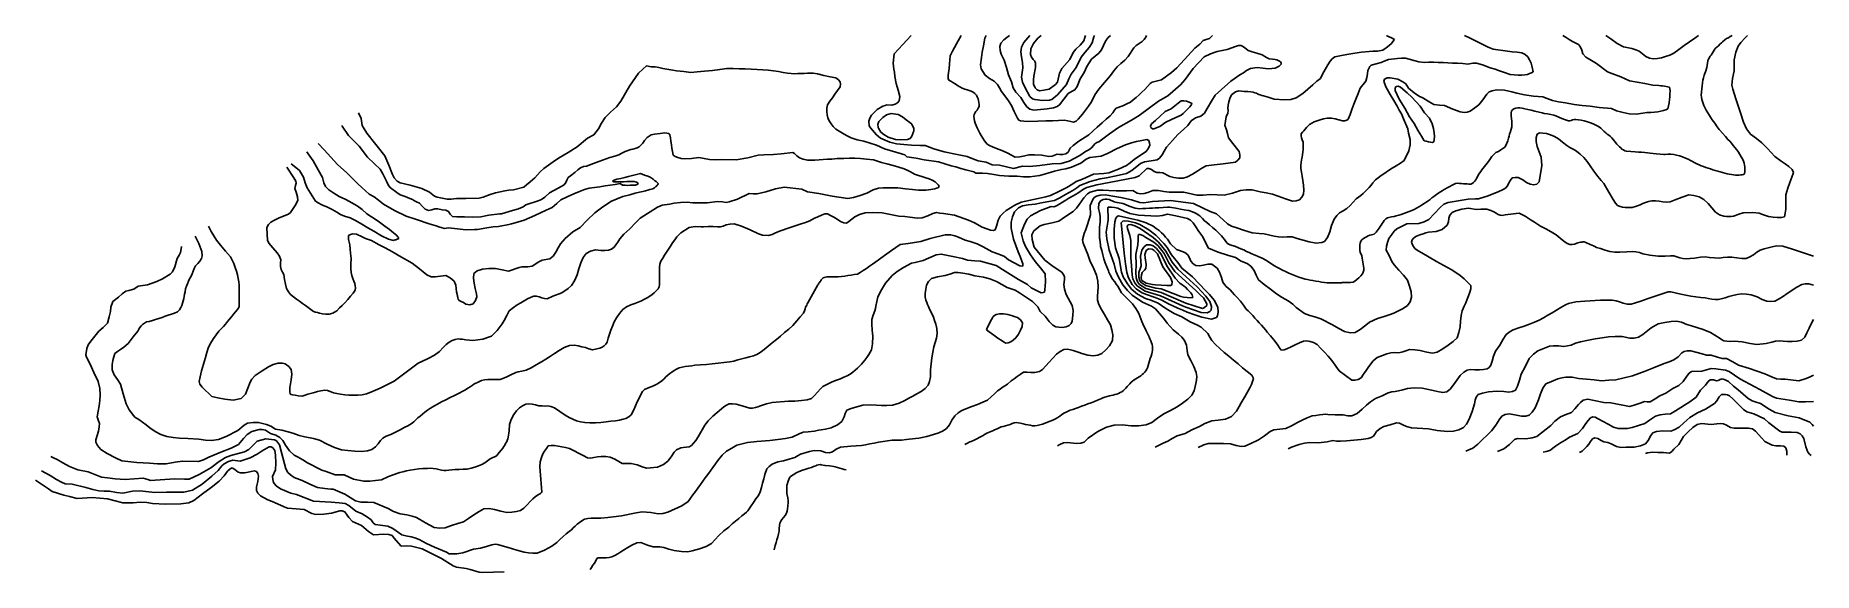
# Model space of a CAD drawing. Extents: x -717077 to -715000, y -984628 to -984000.
import ezdxf

# ---------------------------------------------------------------- set-up
doc = ezdxf.new("R2010")
doc.units = 0
doc.layers.add('contour_lines', color=1, linetype='CONTINUOUS')

msp = doc.modelspace()

# ---------------------------------------------------------------- linework, layer by layer
at = {"layer": 'contour_lines', "color": 1}
for p, q in [((-716069.087, -984015.948, 275), (-716074.054, -984021.255, 275)), ((-716064.16, -984010.636, 275), (-716069.087, -984015.948, 275)), ((-716059.272, -984005.32, 275), (-716064.16, -984010.636, 275)), ((-716054.424, -984000, 275), (-716059.272, -984005.32, 275)), ((-716006.058, -984018.117, 276), (-716008.636, -984023.874, 276)), ((-716001.24, -984009.545, 276), (-716006.058, -984018.117, 276)), ((-715996.019, -984000, 276), (-716001.24, -984009.545, 276)), ((-715969.815, -984012.031, 277), (-715971.341, -984019.361, 277)), ((-715968.154, -984003.23, 277), (-715969.815, -984012.031, 277)), ((-715966.758, -984000, 277), (-715968.154, -984003.23, 277)), ((-715949.423, -984008.787, 278), (-715950.712, -984012.965, 278)), ((-715950.712, -984012.965, 278), (-715950.362, -984017.408, 278)), ((-715950.362, -984017.408, 278), (-715949.076, -984021.861, 278)), ((-715946.115, -984005.073, 278), (-715949.423, -984008.787, 278)), ((-715942.452, -984002.186, 278), (-715946.115, -984005.073, 278)), ((-715939.2, -984000, 278), (-715942.452, -984002.186, 278)), ((-715925.474, -984013.582, 279), (-715926.249, -984019.18, 279)), ((-715922.583, -984008.106, 279), (-715925.474, -984013.582, 279)), ((-715915.581, -984000, 279), (-715922.583, -984008.106, 279)), ((-715914.618, -984015.519, 280), (-715915.013, -984022, 280)), ((-715911.443, -984009.188, 280), (-715914.618, -984015.519, 280)), ((-715906.117, -984003.057, 280), (-715911.443, -984009.188, 280)), ((-715902.278, -984000, 280), (-715906.117, -984003.057, 280)), ((-715865.061, -984019.656, 280), (-715861.867, -984015.947, 280)), ((-715861.867, -984015.947, 280), (-715856.768, -984011.31, 280)), ((-715856.768, -984011.31, 280), (-715852.561, -984006.007, 280)), ((-715852.561, -984006.007, 280), (-715851.219, -984002.188, 280)), ((-715851.219, -984002.188, 280), (-715850.581, -984000, 280)), ((-715851.124, -984019.48, 279), (-715846.228, -984013.884, 279)), ((-715846.228, -984013.884, 279), (-715842.849, -984008.47, 279)), ((-715842.849, -984008.47, 279), (-715840.727, -984001.481, 279)), ((-715840.727, -984001.481, 279), (-715840.173, -984000, 279)), ((-715834.887, -984020.664, 278), (-715831.952, -984016.637, 278)), ((-715831.952, -984016.637, 278), (-715829.7, -984011.497, 278)), ((-715829.7, -984011.497, 278), (-715827.379, -984006.655, 278)), ((-715827.379, -984006.655, 278), (-715824.552, -984002.605, 278)), ((-715824.552, -984002.605, 278), (-715821.379, -984000, 278)), ((-715798.534, -984021.093, 277), (-715796.351, -984017.793, 277)), ((-715796.351, -984017.793, 277), (-715794.077, -984014.554, 277)), ((-715794.077, -984014.554, 277), (-715791.241, -984011.724, 277)), ((-715791.241, -984011.724, 277), (-715787.926, -984009.307, 277)), ((-715787.926, -984009.307, 277), (-715784.532, -984006.964, 277)), ((-715784.532, -984006.964, 277), (-715782.008, -984004.571, 277)), ((-715782.008, -984004.571, 277), (-715779.953, -984001.881, 277)), ((-715779.953, -984001.881, 277), (-715779.418, -984000, 277)), ((-715739.19, -984032.778, 276), (-715722.762, -984014.789, 276)), ((-715722.762, -984014.789, 276), (-715717.009, -984010.077, 276)), ((-715717.009, -984010.077, 276), (-715713.135, -984005.724, 276)), ((-715713.135, -984005.724, 276), (-715710.843, -984004.86, 276)), ((-715710.843, -984004.86, 276), (-715708.381, -984004.362, 276)), ((-715708.381, -984004.362, 276), (-715705.803, -984003.412, 276)), ((-715705.803, -984003.412, 276), (-715702.37, -984000, 276)), ((-715696.75, -984018.628, 275), (-715684.917, -984016.467, 275)), ((-715684.917, -984016.467, 275), (-715675.319, -984012.79, 275)), ((-715675.319, -984012.79, 275), (-715671.707, -984011.662, 275)), ((-715671.707, -984011.662, 275), (-715668.723, -984011.621, 275)), ((-715668.723, -984011.621, 275), (-715664.769, -984014.044, 275)), ((-715664.769, -984014.044, 275), (-715660.34, -984017.589, 275)), ((-715660.34, -984017.589, 275), (-715655.952, -984018.987, 275)), ((-715514.904, -984018.236, 276), (-715519.027, -984018.689, 276)), ((-715509.378, -984018.205, 276), (-715514.904, -984018.236, 276)), ((-715503.104, -984016.956, 276), (-715509.378, -984018.205, 276)), ((-715499.264, -984014.265, 276), (-715503.104, -984016.956, 276)), ((-715495.852, -984011.654, 276), (-715499.264, -984014.265, 276)), ((-715498.801, -984000, 276), (-715498.455, -984000.161, 276)), ((-715498.455, -984000.161, 276), (-715493.025, -984002.546, 276)), ((-715493.181, -984009.178, 276), (-715495.852, -984011.654, 276)), ((-715491.312, -984006.838, 276), (-715493.181, -984009.178, 276)), ((-715493.025, -984002.546, 276), (-715489.702, -984004.541, 276)), ((-715489.702, -984004.541, 276), (-715491.312, -984006.838, 276)), ((-715407.551, -984000, 277), (-715402.052, -984002.727, 277)), ((-715402.052, -984002.727, 277), (-715396.539, -984005.437, 277)), ((-715396.539, -984005.437, 277), (-715391.012, -984008.128, 277)), ((-715391.012, -984008.128, 277), (-715385.47, -984010.801, 277)), ((-715385.47, -984010.801, 277), (-715379.915, -984013.456, 277)), ((-715379.915, -984013.456, 277), (-715374.345, -984016.092, 277)), ((-715374.345, -984016.092, 277), (-715368.685, -984016.807, 277)), ((-715368.685, -984016.807, 277), (-715363.056, -984017.505, 277)), ((-715363.056, -984017.505, 277), (-715357.458, -984018.186, 277)), ((-715357.458, -984018.186, 277), (-715351.885, -984018.849, 277)), ((-715292.736, -984000, 278), (-715289.027, -984002.329, 278)), ((-715289.027, -984002.329, 278), (-715285.305, -984004.616, 278)), ((-715285.305, -984004.616, 278), (-715281.571, -984006.858, 278)), ((-715281.571, -984006.858, 278), (-715277.83, -984009.052, 278)), ((-715277.83, -984009.052, 278), (-715274.526, -984010.639, 278)), ((-715274.526, -984010.639, 278), (-715272.535, -984012.995, 278)), ((-715272.535, -984012.995, 278), (-715270.766, -984016.97, 278)), ((-715270.766, -984016.97, 278), (-715269.579, -984021.238, 278)), ((-715242.459, -984000, 279), (-715236.912, -984003.921, 279)), ((-715236.912, -984003.921, 279), (-715229.222, -984009.47, 279)), ((-715229.222, -984009.47, 279), (-715222.084, -984013.171, 279)), ((-715222.084, -984013.171, 279), (-715212.334, -984015.278, 279)), ((-715212.334, -984015.278, 279), (-715207.467, -984016.664, 279)), ((-715207.467, -984016.664, 279), (-715203.657, -984018.42, 279)), ((-715203.657, -984018.42, 279), (-715199.749, -984021.496, 279)), ((-715163.104, -984020.751, 279), (-715157.154, -984016.428, 279)), ((-715157.154, -984016.428, 279), (-715150.987, -984011.625, 279)), ((-715150.987, -984011.625, 279), (-715144.835, -984007.502, 279)), ((-715144.835, -984007.502, 279), (-715138.462, -984003.156, 279)), ((-715138.462, -984003.156, 279), (-715134.24, -984000, 279)), ((-715115.816, -984017.022, 279), (-715117.154, -984019.087, 279)), ((-715114.658, -984015.154, 279), (-715115.816, -984017.022, 279)), ((-715110.847, -984011.921, 279), (-715114.658, -984015.154, 279)), ((-715109.241, -984010.27, 279), (-715110.847, -984011.921, 279)), ((-715107.385, -984008.326, 279), (-715109.241, -984010.27, 279)), ((-715106.131, -984007.212, 279), (-715107.385, -984008.326, 279)), ((-715103.542, -984005.146, 279), (-715106.131, -984007.212, 279)), ((-715101.484, -984003.54, 279), (-715103.542, -984005.146, 279)), ((-715099.321, -984002.531, 279), (-715101.484, -984003.54, 279)), ((-715097.135, -984001.249, 279), (-715099.321, -984002.531, 279)), ((-715095.094, -984000, 279), (-715097.135, -984001.249, 279)), ((-715088.012, -984012.325, 280), (-715090.661, -984019.3, 280)), ((-715084.942, -984008.263, 280), (-715088.012, -984012.325, 280)), ((-715079.751, -984002.702, 280), (-715084.942, -984008.263, 280)), ((-715077.088, -984000, 280), (-715079.751, -984002.702, 280)), ((-716372.979, -984044.029, 274), (-716367.937, -984039.106, 274)), ((-716367.937, -984039.106, 274), (-716363.478, -984035.433, 274)), ((-716363.478, -984035.433, 274), (-716358.112, -984036.382, 274)), ((-716358.112, -984036.382, 274), (-716353.565, -984036.731, 274)), ((-716353.565, -984036.731, 274), (-716349.047, -984037.492, 274)), ((-716349.047, -984037.492, 274), (-716344.518, -984038.463, 274)), ((-716344.518, -984038.463, 274), (-716332.632, -984040.65, 274)), ((-716277.956, -984039.6, 274), (-716269.642, -984038.422, 274)), ((-716269.642, -984038.422, 274), (-716262.442, -984038.591, 274)), ((-716262.442, -984038.591, 274), (-716255.31, -984038.793, 274)), ((-716255.31, -984038.793, 274), (-716248.245, -984039.026, 274)), ((-716248.245, -984039.026, 274), (-716241.247, -984039.291, 274)), ((-716241.247, -984039.291, 274), (-716234.312, -984039.585, 274)), ((-716075.051, -984028.8, 275), (-716075.184, -984032.418, 275)), ((-716075.184, -984032.418, 275), (-716074.879, -984035.858, 275)), ((-716074.652, -984025.069, 275), (-716075.051, -984028.8, 275)), ((-716074.879, -984035.858, 275), (-716074.454, -984039.281, 275)), ((-716074.054, -984021.255, 275), (-716074.652, -984025.069, 275)), ((-716074.454, -984039.281, 275), (-716073.825, -984042.783, 275)), ((-716010.05, -984038.778, 276), (-716010.575, -984043.209, 276)), ((-716009.387, -984032.88, 276), (-716010.05, -984038.778, 276)), ((-716008.636, -984023.874, 276), (-716009.387, -984032.88, 276)), ((-715972.174, -984025.543, 277), (-715973.074, -984034.111, 277)), ((-715973.074, -984034.111, 277), (-715972.29, -984039.053, 277)), ((-715972.29, -984039.053, 277), (-715967.777, -984046.326, 277)), ((-715971.341, -984019.361, 277), (-715972.174, -984025.543, 277)), ((-715949.076, -984021.861, 278), (-715945.489, -984028.683, 278)), ((-715945.489, -984028.683, 278), (-715942.876, -984037.184, 278)), ((-715942.876, -984037.184, 278), (-715940.616, -984045.959, 278)), ((-715926.249, -984019.18, 279), (-715925.492, -984024.948, 279)), ((-715925.492, -984024.948, 279), (-715924.033, -984031.58, 279)), ((-715923.73, -984037.78, 279), (-715925.246, -984048.76, 279)), ((-715924.033, -984031.58, 279), (-715923.73, -984037.78, 279)), ((-715915.013, -984022, 280), (-715913.83, -984025.276, 280)), ((-715913.83, -984025.276, 280), (-715911.843, -984028.054, 280)), ((-715911.843, -984028.054, 280), (-715909.876, -984030.083, 280)), ((-715909.107, -984037.458, 280), (-715910.832, -984047.391, 280)), ((-715909.876, -984030.083, 280), (-715908.854, -984032.179, 280)), ((-715908.854, -984032.179, 280), (-715909.107, -984037.458, 280)), ((-715880.98, -984043.892, 280), (-715878.096, -984038.462, 280)), ((-715878.096, -984038.462, 280), (-715869.036, -984028.004, 280)), ((-715869.036, -984028.004, 280), (-715865.061, -984019.656, 280)), ((-715867.167, -984045.076, 279), (-715861.325, -984037.438, 279)), ((-715861.325, -984037.438, 279), (-715855.612, -984025.208, 279)), ((-715855.612, -984025.208, 279), (-715851.124, -984019.48, 279)), ((-715852.204, -984043.235, 278), (-715849.017, -984036.331, 278)), ((-715849.017, -984036.331, 278), (-715843.646, -984027.64, 278)), ((-715843.646, -984027.64, 278), (-715839.319, -984023.921, 278)), ((-715839.319, -984023.921, 278), (-715834.887, -984020.664, 278)), ((-715817.577, -984041.365, 277), (-715813.622, -984036.384, 277)), ((-715813.622, -984036.384, 277), (-715809.207, -984032.543, 277)), ((-715809.207, -984032.543, 277), (-715804.685, -984028.838, 277)), ((-715804.685, -984028.838, 277), (-715800.566, -984024.493, 277)), ((-715800.566, -984024.493, 277), (-715798.534, -984021.093, 277)), ((-715750.053, -984043.175, 276), (-715743.899, -984037.701, 276)), ((-715743.899, -984037.701, 276), (-715739.19, -984032.778, 276)), ((-715734.029, -984051.282, 275), (-715724.796, -984038.442, 275)), ((-715724.796, -984038.442, 275), (-715711.884, -984024.848, 275)), ((-715711.884, -984024.848, 275), (-715704.698, -984021.299, 275)), ((-715704.698, -984021.299, 275), (-715696.75, -984018.628, 275)), ((-715657.709, -984038.336, 275), (-715662.282, -984040.835, 275)), ((-715649.902, -984037.424, 275), (-715657.709, -984038.336, 275)), ((-715655.952, -984018.987, 275), (-715650.189, -984020.434, 275)), ((-715650.189, -984020.434, 275), (-715644.175, -984022.596, 275)), ((-715643.374, -984038.126, 275), (-715649.902, -984037.424, 275)), ((-715644.175, -984022.596, 275), (-715639.224, -984025.519, 275)), ((-715637.153, -984038.885, 275), (-715643.374, -984038.126, 275)), ((-715639.224, -984025.519, 275), (-715635.875, -984027.065, 275)), ((-715633.023, -984038.402, 275), (-715637.153, -984038.885, 275)), ((-715635.875, -984027.065, 275), (-715631.948, -984027.616, 275)), ((-715629, -984038.034, 275), (-715633.023, -984038.402, 275)), ((-715631.948, -984027.616, 275), (-715629.043, -984027.897, 275)), ((-715629.043, -984027.897, 275), (-715626.966, -984028.408, 275)), ((-715624.146, -984035.691, 275), (-715629, -984038.034, 275)), ((-715626.966, -984028.408, 275), (-715625.413, -984029.149, 275)), ((-715625.413, -984029.149, 275), (-715624.083, -984029.995, 275)), ((-715621.974, -984033.404, 275), (-715624.146, -984035.691, 275)), ((-715624.083, -984029.995, 275), (-715622.881, -984030.902, 275)), ((-715622.881, -984030.902, 275), (-715621.843, -984031.886, 275)), ((-715621.843, -984031.886, 275), (-715621.974, -984033.404, 275)), ((-715567.229, -984034.221, 276), (-715570.685, -984039.814, 276)), ((-715564.708, -984029.96, 276), (-715567.229, -984034.221, 276)), ((-715562.543, -984027.347, 276), (-715564.708, -984029.96, 276)), ((-715559.054, -984024.988, 276), (-715562.543, -984027.347, 276)), ((-715549.42, -984022.75, 276), (-715559.054, -984024.988, 276)), ((-715542.765, -984021.793, 276), (-715549.42, -984022.75, 276)), ((-715535.699, -984020.681, 276), (-715542.765, -984021.793, 276)), ((-715527.93, -984019.307, 276), (-715535.699, -984020.681, 276)), ((-715519.027, -984018.689, 276), (-715527.93, -984019.307, 276)), ((-715518.387, -984036.368, 277), (-715520.668, -984041.029, 277)), ((-715516.621, -984034.67, 277), (-715518.387, -984036.368, 277)), ((-715505.054, -984031.397, 277), (-715516.621, -984034.67, 277)), ((-715501.576, -984029.94, 277), (-715505.054, -984031.397, 277)), ((-715496.597, -984028.002, 277), (-715501.576, -984029.94, 277)), ((-715486.205, -984027.005, 277), (-715496.597, -984028.002, 277)), ((-715481.147, -984026.597, 277), (-715486.205, -984027.005, 277)), ((-715476.65, -984026.307, 277), (-715481.147, -984026.597, 277)), ((-715461.142, -984030.6, 277), (-715476.65, -984026.307, 277)), ((-715454.659, -984031.548, 277), (-715461.142, -984030.6, 277)), ((-715449.294, -984031.038, 277), (-715454.659, -984031.548, 277)), ((-715443.841, -984031.233, 277), (-715449.294, -984031.038, 277)), ((-715438.342, -984031.446, 277), (-715443.841, -984031.233, 277)), ((-715432.795, -984031.676, 277), (-715438.342, -984031.446, 277)), ((-715427.199, -984031.923, 277), (-715432.795, -984031.676, 277)), ((-715421.553, -984032.189, 277), (-715427.199, -984031.923, 277)), ((-715415.857, -984032.473, 277), (-715421.553, -984032.189, 277)), ((-715409.851, -984032.864, 277), (-715415.857, -984032.473, 277)), ((-715403.74, -984033.289, 277), (-715409.851, -984032.864, 277)), ((-715397.98, -984032.392, 277), (-715403.74, -984033.289, 277)), ((-715393.52, -984032.43, 277), (-715397.98, -984032.392, 277)), ((-715386.579, -984034.222, 277), (-715393.52, -984032.43, 277)), ((-715377.674, -984037.815, 277), (-715386.579, -984034.222, 277)), ((-715371.837, -984039.318, 277), (-715377.674, -984037.815, 277)), ((-715366.903, -984041.192, 277), (-715371.837, -984039.318, 277)), ((-715351.885, -984018.849, 277), (-715346.336, -984019.494, 277)), ((-715346.336, -984019.494, 277), (-715340.808, -984020.122, 277)), ((-715340.808, -984020.122, 277), (-715336.793, -984022.076, 277)), ((-715336.793, -984022.076, 277), (-715333.869, -984024.882, 277)), ((-715333.869, -984024.882, 277), (-715331.767, -984028.457, 277)), ((-715331.767, -984028.457, 277), (-715329.916, -984032.282, 277)), ((-715329.916, -984032.282, 277), (-715328.762, -984037.127, 277)), ((-715328.762, -984037.127, 277), (-715327.377, -984042.268, 277)), ((-715269.579, -984021.238, 278), (-715266.131, -984025.393, 278)), ((-715266.131, -984025.393, 278), (-715263.221, -984027.001, 278)), ((-715263.221, -984027.001, 278), (-715259.256, -984029.127, 278)), ((-715259.256, -984029.127, 278), (-715253.565, -984032.761, 278)), ((-715253.565, -984032.761, 278), (-715240.748, -984042.332, 278)), ((-715199.749, -984021.496, 279), (-715195.83, -984024.397, 279)), ((-715195.83, -984024.397, 279), (-715191.642, -984026.378, 279)), ((-715191.642, -984026.378, 279), (-715187.122, -984027.152, 279)), ((-715187.122, -984027.152, 279), (-715182.253, -984026.939, 279)), ((-715182.253, -984026.939, 279), (-715177.549, -984026.036, 279)), ((-715177.549, -984026.036, 279), (-715172.812, -984024.574, 279)), ((-715172.812, -984024.574, 279), (-715167.988, -984022.766, 279)), ((-715167.988, -984022.766, 279), (-715163.104, -984020.751, 279)), ((-715124.721, -984037.489, 279), (-715126.304, -984042.229, 279)), ((-715124.587, -984037.086, 279), (-715124.721, -984037.489, 279)), ((-715123.861, -984032.571, 279), (-715124.587, -984037.086, 279)), ((-715123.26, -984029.358, 279), (-715123.861, -984032.571, 279)), ((-715122.751, -984027.75, 279), (-715123.26, -984029.358, 279)), ((-715120.74, -984024.258, 279), (-715122.751, -984027.75, 279)), ((-715119.676, -984022.769, 279), (-715120.74, -984024.258, 279)), ((-715118.455, -984021.016, 279), (-715119.676, -984022.769, 279)), ((-715117.154, -984019.087, 279), (-715118.455, -984021.016, 279)), ((-715090.661, -984019.3, 280), (-715092.708, -984028.275, 280)), ((-715092.708, -984028.275, 280), (-715092.696, -984034.552, 280)), ((-715092.696, -984034.552, 280), (-715092.442, -984041.366, 280)), ((-716393.52, -984076.651, 274), (-716383.478, -984059.085, 274)), ((-716383.478, -984059.085, 274), (-716372.979, -984044.029, 274)), ((-716332.632, -984040.65, 274), (-716328.668, -984041.361, 274)), ((-716328.668, -984041.361, 274), (-716320.018, -984042.079, 274)), ((-716320.018, -984042.079, 274), (-716311.741, -984043.255, 274)), ((-716311.741, -984043.255, 274), (-716304.204, -984042.394, 274)), ((-716304.204, -984042.394, 274), (-716295.75, -984041.571, 274)), ((-716295.75, -984041.571, 274), (-716286.283, -984040.885, 274)), ((-716286.283, -984040.885, 274), (-716277.956, -984039.6, 274)), ((-716234.312, -984039.585, 274), (-716227.441, -984039.908, 274)), ((-716227.441, -984039.908, 274), (-716221.292, -984040.572, 274)), ((-716221.292, -984040.572, 274), (-716215.282, -984041.351, 274)), ((-716215.282, -984041.351, 274), (-716209.43, -984042.191, 274)), ((-716209.43, -984042.191, 274), (-716203.854, -984043.031, 274)), ((-716203.854, -984043.031, 274), (-716198.758, -984043.787, 274)), ((-716198.758, -984043.787, 274), (-716194.43, -984044.343, 274)), ((-716194.43, -984044.343, 274), (-716190.662, -984044.606, 274)), ((-716190.662, -984044.606, 274), (-716186.831, -984044.549, 274)), ((-716186.831, -984044.549, 274), (-716182.983, -984044.454, 274)), ((-716182.983, -984044.454, 274), (-716179.119, -984044.32, 274)), ((-716179.119, -984044.32, 274), (-716175.238, -984044.147, 274)), ((-716175.238, -984044.147, 274), (-716168.79, -984044.021, 274)), ((-716168.79, -984044.021, 274), (-716163.539, -984044.947, 274)), ((-716163.539, -984044.947, 274), (-716156.151, -984046.668, 274)), ((-716156.151, -984046.668, 274), (-716148.96, -984048.177, 274)), ((-716148.96, -984048.177, 274), (-716142.132, -984049.313, 274)), ((-716142.132, -984049.313, 274), (-716139.342, -984051.602, 274)), ((-716137.077, -984060.029, 274), (-716140.456, -984064.232, 274)), ((-716139.342, -984051.602, 274), (-716137.299, -984054.097, 274)), ((-716137.299, -984054.097, 274), (-716136.769, -984056.971, 274)), ((-716136.769, -984056.971, 274), (-716137.077, -984060.029, 274)), ((-716073.825, -984042.783, 275), (-716073.24, -984047.717, 275)), ((-716073.24, -984047.717, 275), (-716071.627, -984056.19, 275)), ((-716071.627, -984056.19, 275), (-716069.588, -984063.803, 275)), ((-716010.964, -984046.83, 276), (-716011.23, -984050.062, 276)), ((-716011.23, -984050.062, 276), (-716010.286, -984052.09, 276)), ((-716010.575, -984043.209, 276), (-716010.964, -984046.83, 276)), ((-716010.286, -984052.09, 276), (-716008.107, -984053.46, 276)), ((-716008.107, -984053.46, 276), (-716005.573, -984054.947, 276)), ((-716005.573, -984054.947, 276), (-716002.954, -984056.537, 276)), ((-716002.954, -984056.537, 276), (-716000.254, -984058.235, 276)), ((-716000.254, -984058.235, 276), (-715997.476, -984060.044, 276)), ((-715997.476, -984060.044, 276), (-715994.544, -984061.437, 276)), ((-715967.777, -984046.326, 277), (-715962.802, -984050.217, 277)), ((-715962.802, -984050.217, 277), (-715957.13, -984053.343, 277)), ((-715957.13, -984053.343, 277), (-715953.459, -984057.139, 277)), ((-715953.459, -984057.139, 277), (-715951.078, -984061.052, 277)), ((-715940.616, -984045.959, 278), (-715937.154, -984053.997, 278)), ((-715937.154, -984053.997, 278), (-715935.053, -984061.048, 278)), ((-715925.246, -984048.76, 279), (-715924.278, -984054.413, 279)), ((-715924.278, -984054.413, 279), (-715921.563, -984060.306, 279)), ((-715910.832, -984047.391, 280), (-715911.513, -984051.89, 280)), ((-715911.513, -984051.89, 280), (-715911.297, -984056.873, 280)), ((-715911.297, -984056.873, 280), (-715909.556, -984060.996, 280)), ((-715893.098, -984062.646, 280), (-715885.66, -984057.184, 280)), ((-715885.66, -984057.184, 280), (-715883.236, -984054.306, 280)), ((-715883.236, -984054.306, 280), (-715880.98, -984043.892, 280)), ((-715883.109, -984069.198, 279), (-715872.78, -984057.405, 279)), ((-715872.78, -984057.405, 279), (-715869.858, -984050.698, 279)), ((-715869.858, -984050.698, 279), (-715867.167, -984045.076, 279)), ((-715863.209, -984063.436, 278), (-715860.203, -984059.744, 278)), ((-715860.203, -984059.744, 278), (-715856.711, -984050.743, 278)), ((-715856.711, -984050.743, 278), (-715852.204, -984043.235, 278)), ((-715835.028, -984062.566, 277), (-715828.379, -984054.854, 277)), ((-715828.379, -984054.854, 277), (-715821.514, -984046.67, 277)), ((-715821.514, -984046.67, 277), (-715817.577, -984041.365, 277)), ((-715781.351, -984062.89, 276), (-715778.094, -984059.471, 276)), ((-715778.094, -984059.471, 276), (-715775.016, -984056.105, 276)), ((-715775.016, -984056.105, 276), (-715772.595, -984054.474, 276)), ((-715772.595, -984054.474, 276), (-715761.66, -984051.885, 276)), ((-715761.66, -984051.885, 276), (-715750.053, -984043.175, 276)), ((-715754.534, -984070.512, 275), (-715739.5, -984057.687, 275)), ((-715739.5, -984057.687, 275), (-715734.029, -984051.282, 275)), ((-715680.852, -984053.38, 275), (-715691.628, -984062.873, 275)), ((-715670.237, -984045.99, 275), (-715680.852, -984053.38, 275)), ((-715666.133, -984043.462, 275), (-715670.237, -984045.99, 275)), ((-715662.282, -984040.835, 275), (-715666.133, -984043.462, 275)), ((-715585.127, -984057.733, 276), (-715590.679, -984062.568, 276)), ((-715580.158, -984053.475, 276), (-715585.127, -984057.733, 276)), ((-715576.162, -984050.063, 276), (-715580.158, -984053.475, 276)), ((-715573.578, -984045.032, 276), (-715576.162, -984050.063, 276)), ((-715570.685, -984039.814, 276), (-715573.578, -984045.032, 276)), ((-715523.201, -984053.388, 277), (-715529.457, -984061.37, 277)), ((-715521.877, -984048.985, 277), (-715523.201, -984053.388, 277)), ((-715521.199, -984044.871, 277), (-715521.877, -984048.985, 277)), ((-715520.668, -984041.029, 277), (-715521.199, -984044.871, 277)), ((-715501.198, -984050.862, 278), (-715502.089, -984053.303, 278)), ((-715502.089, -984053.303, 278), (-715499.692, -984060.087, 278)), ((-715497.927, -984049.264, 278), (-715501.198, -984050.862, 278)), ((-715499.692, -984060.087, 278), (-715494.392, -984069.068, 278)), ((-715494.684, -984049.281, 278), (-715497.927, -984049.264, 278)), ((-715485.557, -984050.833, 278), (-715494.684, -984049.281, 278)), ((-715487.204, -984059.526, 279), (-715488.871, -984060.767, 279)), ((-715485.247, -984059.249, 279), (-715487.204, -984059.526, 279)), ((-715479.647, -984053.958, 278), (-715485.557, -984050.833, 278)), ((-715482.398, -984060.349, 279), (-715485.247, -984059.249, 279)), ((-715476.321, -984056.476, 278), (-715479.647, -984053.958, 278)), ((-715473.133, -984061.372, 278), (-715476.321, -984056.476, 278)), ((-715361.065, -984043.329, 277), (-715366.903, -984041.192, 277)), ((-715354.446, -984045.357, 277), (-715361.065, -984043.329, 277)), ((-715349.635, -984045.836, 277), (-715354.446, -984045.357, 277)), ((-715345.071, -984046.168, 277), (-715349.635, -984045.836, 277)), ((-715340.978, -984046.221, 277), (-715345.071, -984046.168, 277)), ((-715337.329, -984046.01, 277), (-715340.978, -984046.221, 277)), ((-715334.264, -984045.445, 277), (-715337.329, -984046.01, 277)), ((-715331.721, -984044.55, 277), (-715334.264, -984045.445, 277)), ((-715329.477, -984043.457, 277), (-715331.721, -984044.55, 277)), ((-715327.377, -984042.268, 277), (-715329.477, -984043.457, 277)), ((-715240.748, -984042.332, 278), (-715235.639, -984044.548, 278)), ((-715235.639, -984044.548, 278), (-715225.143, -984048.428, 278)), ((-715225.143, -984048.428, 278), (-715214.997, -984052.791, 278)), ((-715214.997, -984052.791, 278), (-715206.031, -984054.406, 278)), ((-715206.031, -984054.406, 278), (-715196.989, -984056.156, 278)), ((-715196.989, -984056.156, 278), (-715187.797, -984058.143, 278)), ((-715187.797, -984058.143, 278), (-715180.647, -984058.471, 278)), ((-715180.647, -984058.471, 278), (-715178.433, -984058.678, 278)), ((-715178.433, -984058.678, 278), (-715176.266, -984058.924, 278)), ((-715176.266, -984058.924, 278), (-715174.143, -984059.207, 278)), ((-715174.143, -984059.207, 278), (-715172.065, -984059.526, 278)), ((-715172.065, -984059.526, 278), (-715170.101, -984059.94, 278)), ((-715170.101, -984059.94, 278), (-715168.2, -984060.406, 278)), ((-715130.046, -984058.668, 279), (-715130.436, -984062.283, 279)), ((-715129.615, -984055.251, 279), (-715130.046, -984058.668, 279)), ((-715129.106, -984052.284, 279), (-715129.615, -984055.251, 279)), ((-715128.479, -984049.398, 279), (-715129.106, -984052.284, 279)), ((-715127.604, -984046.253, 279), (-715128.479, -984049.398, 279)), ((-715126.304, -984042.229, 279), (-715127.604, -984046.253, 279)), ((-715094.636, -984050.304, 280), (-715095.514, -984057.859, 280)), ((-715095.514, -984057.859, 280), (-715094.261, -984062.569, 280)), ((-715092.442, -984041.366, 280), (-715094.636, -984050.304, 280)), ((-716398.534, -984083.292, 274), (-716393.52, -984076.651, 274)), ((-716149.117, -984076.845, 274), (-716151.908, -984081.047, 274)), ((-716146.278, -984072.642, 274), (-716149.117, -984076.845, 274)), ((-716143.391, -984068.437, 274), (-716146.278, -984072.642, 274)), ((-716140.456, -984064.232, 274), (-716143.391, -984068.437, 274)), ((-716072.832, -984080.356, 275), (-716076.679, -984081.286, 275)), ((-716070.098, -984078.671, 275), (-716072.832, -984080.356, 275)), ((-716068.149, -984076.466, 275), (-716070.098, -984078.671, 275)), ((-716069.588, -984063.803, 275), (-716067.5, -984071.241, 275)), ((-716067.5, -984071.241, 275), (-716068.149, -984076.466, 275)), ((-715994.544, -984061.437, 276), (-715991.672, -984062.582, 276)), ((-715991.672, -984062.582, 276), (-715988.905, -984063.318, 276)), ((-715988.905, -984063.318, 276), (-715986.464, -984064.093, 276)), ((-715986.464, -984064.093, 276), (-715984.09, -984065.025, 276)), ((-715984.09, -984065.025, 276), (-715981.835, -984066.198, 276)), ((-715981.835, -984066.198, 276), (-715979.842, -984067.739, 276)), ((-715979.842, -984067.739, 276), (-715978.118, -984069.531, 276)), ((-715978.118, -984069.531, 276), (-715976.995, -984071.631, 276)), ((-715976.995, -984071.631, 276), (-715976.123, -984073.801, 276)), ((-715976.123, -984073.801, 276), (-715975.547, -984076.029, 276)), ((-715975.547, -984076.029, 276), (-715975.125, -984078.28, 276)), ((-715975.125, -984078.28, 276), (-715974.964, -984080.559, 276)), ((-715974.964, -984080.559, 276), (-715974.925, -984082.847, 276)), ((-715951.078, -984061.052, 277), (-715948.794, -984065.59, 277)), ((-715948.794, -984065.59, 277), (-715943.802, -984072.082, 277)), ((-715943.802, -984072.082, 277), (-715940.582, -984076.27, 277)), ((-715940.582, -984076.27, 277), (-715937.124, -984081.681, 277)), ((-715935.053, -984061.048, 278), (-715932.153, -984066.142, 278)), ((-715932.153, -984066.142, 278), (-715926.239, -984072.469, 278)), ((-715926.239, -984072.469, 278), (-715922.654, -984078.317, 278)), ((-715922.654, -984078.317, 278), (-715919.212, -984083.503, 278)), ((-715921.563, -984060.306, 279), (-715915.63, -984071.389, 279)), ((-715915.63, -984071.389, 279), (-715912.506, -984073.927, 279)), ((-715912.506, -984073.927, 279), (-715909.652, -984074.944, 279)), ((-715909.652, -984074.944, 279), (-715900.947, -984076.009, 279)), ((-715909.556, -984060.996, 280), (-715907.133, -984063.365, 280)), ((-715907.133, -984063.365, 280), (-715904.174, -984064.581, 280)), ((-715904.174, -984064.581, 280), (-715899.156, -984063.975, 280)), ((-715900.947, -984076.009, 279), (-715892.617, -984075.729, 279)), ((-715899.156, -984063.975, 280), (-715893.098, -984062.646, 280)), ((-715892.617, -984075.729, 279), (-715889.912, -984074.808, 279)), ((-715889.912, -984074.808, 279), (-715883.109, -984069.198, 279)), ((-715881.042, -984081.033, 278), (-715870.812, -984067.616, 278)), ((-715870.812, -984067.616, 278), (-715865.984, -984065.005, 278)), ((-715865.984, -984065.005, 278), (-715863.209, -984063.436, 278)), ((-715846.911, -984082.552, 277), (-715843.407, -984077.657, 277)), ((-715843.407, -984077.657, 277), (-715839.504, -984069.328, 277)), ((-715839.504, -984069.328, 277), (-715835.028, -984062.566, 277)), ((-715806.987, -984081.999, 276), (-715802.461, -984079.952, 276)), ((-715802.461, -984079.952, 276), (-715798.081, -984077.785, 276)), ((-715798.081, -984077.785, 276), (-715794.696, -984075.132, 276)), ((-715794.696, -984075.132, 276), (-715791.328, -984072.342, 276)), ((-715791.328, -984072.342, 276), (-715787.982, -984069.333, 276)), ((-715787.982, -984069.333, 276), (-715784.652, -984066.184, 276)), ((-715787.949, -984093.34, 275), (-715765.346, -984076.751, 275)), ((-715784.652, -984066.184, 276), (-715781.351, -984062.89, 276)), ((-715765.346, -984076.751, 275), (-715754.534, -984070.512, 275)), ((-715746.233, -984082.145, 274), (-715742.367, -984079.005, 274)), ((-715742.367, -984079.005, 274), (-715738.752, -984076.399, 274)), ((-715738.752, -984076.399, 274), (-715735.641, -984076.141, 274)), ((-715735.641, -984076.141, 274), (-715732.452, -984076.75, 274)), ((-715732.452, -984076.75, 274), (-715729.535, -984077.755, 274)), ((-715729.535, -984077.755, 274), (-715726.818, -984078.917, 274)), ((-715726.355, -984080.374, 274), (-715727.434, -984081.747, 274)), ((-715726.818, -984078.917, 274), (-715726.355, -984080.374, 274)), ((-715703.339, -984076.861, 275), (-715708.501, -984085.368, 275)), ((-715698.972, -984069.521, 275), (-715703.339, -984076.861, 275)), ((-715691.628, -984062.873, 275), (-715698.972, -984069.521, 275)), ((-715682.949, -984077.544, 276), (-715683.912, -984081.377, 276)), ((-715681.868, -984073.73, 276), (-715682.949, -984077.544, 276)), ((-715680.004, -984069.245, 276), (-715681.868, -984073.73, 276)), ((-715675.138, -984065.662, 276), (-715680.004, -984069.245, 276)), ((-715671.347, -984064.485, 276), (-715675.138, -984065.662, 276)), ((-715665.086, -984065.368, 276), (-715671.347, -984064.485, 276)), ((-715660.917, -984065.522, 276), (-715665.086, -984065.368, 276)), ((-715657.346, -984065.804, 276), (-715660.917, -984065.522, 276)), ((-715654.829, -984066.295, 276), (-715657.346, -984065.804, 276)), ((-715652.593, -984066.84, 276), (-715654.829, -984066.295, 276)), ((-715650.783, -984067.468, 276), (-715652.593, -984066.84, 276)), ((-715649.65, -984068.228, 276), (-715650.783, -984067.468, 276)), ((-715648.112, -984068.861, 276), (-715649.65, -984068.228, 276)), ((-715646.436, -984069.459, 276), (-715648.112, -984068.861, 276)), ((-715644.62, -984070.021, 276), (-715646.436, -984069.459, 276)), ((-715642.661, -984070.549, 276), (-715644.62, -984070.021, 276)), ((-715636.954, -984072.133, 276), (-715642.661, -984070.549, 276)), ((-715630.039, -984074.196, 276), (-715636.954, -984072.133, 276)), ((-715617.975, -984075.083, 276), (-715630.039, -984074.196, 276)), ((-715610.517, -984074.892, 276), (-715617.975, -984075.083, 276)), ((-715604.313, -984072.687, 276), (-715610.517, -984074.892, 276)), ((-715596.564, -984067.804, 276), (-715604.313, -984072.687, 276)), ((-715590.679, -984062.568, 276), (-715596.564, -984067.804, 276)), ((-715536.99, -984080.378, 277), (-715539.28, -984086.372, 277)), ((-715534.592, -984074.217, 277), (-715536.99, -984080.378, 277)), ((-715532.081, -984067.883, 277), (-715534.592, -984074.217, 277)), ((-715529.457, -984061.37, 277), (-715532.081, -984067.883, 277)), ((-715494.392, -984069.068, 278), (-715490.249, -984075.968, 278)), ((-715490.249, -984075.968, 278), (-715486.477, -984082.431, 278)), ((-715488.871, -984060.767, 279), (-715488.842, -984064.406, 279)), ((-715488.842, -984064.406, 279), (-715483.919, -984074.2, 279)), ((-715483.919, -984074.2, 279), (-715477.595, -984084.979, 279)), ((-715474.884, -984066.985, 279), (-715482.398, -984060.349, 279)), ((-715469.129, -984072.21, 279), (-715474.884, -984066.985, 279)), ((-715466.465, -984066.83, 278), (-715473.133, -984061.372, 278)), ((-715459.418, -984082.375, 279), (-715469.129, -984072.21, 279)), ((-715460.454, -984071.253, 278), (-715466.465, -984066.83, 278)), ((-715457.034, -984072.348, 278), (-715460.454, -984071.253, 278)), ((-715448.316, -984078.022, 278), (-715457.034, -984072.348, 278)), ((-715443.724, -984080.599, 278), (-715448.316, -984078.022, 278)), ((-715436.791, -984081.216, 278), (-715443.724, -984080.599, 278)), ((-715386.487, -984075.156, 278), (-715390.862, -984080.997, 278)), ((-715381.817, -984068.485, 278), (-715386.487, -984075.156, 278)), ((-715378.886, -984065.933, 278), (-715381.817, -984068.485, 278)), ((-715375.214, -984064.476, 278), (-715378.886, -984065.933, 278)), ((-715370.364, -984063.496, 278), (-715375.214, -984064.476, 278)), ((-715360.861, -984063.746, 278), (-715370.364, -984063.496, 278)), ((-715352.33, -984065.917, 278), (-715360.861, -984063.746, 278)), ((-715346.684, -984067.166, 278), (-715352.33, -984065.917, 278)), ((-715337.446, -984069.16, 278), (-715346.684, -984067.166, 278)), ((-715327.04, -984070.917, 278), (-715337.446, -984069.16, 278)), ((-715316.378, -984071.52, 278), (-715327.04, -984070.917, 278)), ((-715310.982, -984073.72, 278), (-715316.378, -984071.52, 278)), ((-715304.741, -984075.746, 278), (-715310.982, -984073.72, 278)), ((-715297.834, -984077.345, 278), (-715304.741, -984075.746, 278)), ((-715289.557, -984078.839, 278), (-715297.834, -984077.345, 278)), ((-715279.439, -984080.446, 278), (-715289.557, -984078.839, 278)), ((-715270.153, -984081.715, 278), (-715279.439, -984080.446, 278)), ((-715168.725, -984078.461, 278), (-715169.346, -984082.036, 278)), ((-715168.271, -984074.93, 278), (-715168.725, -984078.461, 278)), ((-715167.911, -984071.487, 278), (-715168.271, -984074.93, 278)), ((-715168.2, -984060.406, 278), (-715167.662, -984062.401, 278)), ((-715167.648, -984068.16, 278), (-715167.911, -984071.487, 278)), ((-715167.662, -984062.401, 278), (-715167.473, -984064.961, 278)), ((-715167.473, -984064.961, 278), (-715167.648, -984068.16, 278)), ((-715130.767, -984066.006, 279), (-715131.024, -984069.661, 279)), ((-715131.024, -984069.661, 279), (-715130.87, -984072.136, 279)), ((-715130.87, -984072.136, 279), (-715130.392, -984074.705, 279)), ((-715130.436, -984062.283, 279), (-715130.767, -984066.006, 279)), ((-715130.392, -984074.705, 279), (-715129.693, -984077.118, 279)), ((-715129.693, -984077.118, 279), (-715128.902, -984079.449, 279)), ((-715128.902, -984079.449, 279), (-715127.917, -984081.781, 279)), ((-715094.261, -984062.569, 280), (-715090.568, -984074.11, 280)), ((-715090.568, -984074.11, 280), (-715088.253, -984080.948, 280)), ((-716699.928, -984090.296, 274), (-716696.917, -984096.806, 274)), ((-716696.917, -984096.806, 274), (-716695.594, -984105.236, 274)), ((-716416.267, -984102.378, 274), (-716411.985, -984095.82, 274)), ((-716411.985, -984095.82, 274), (-716405.448, -984089.612, 274)), ((-716405.448, -984089.612, 274), (-716398.534, -984083.292, 274)), ((-716152.92, -984084.997, 274), (-716152.932, -984088.781, 274)), ((-716152.932, -984088.781, 274), (-716152.462, -984092.513, 274)), ((-716151.908, -984081.047, 274), (-716152.92, -984084.997, 274)), ((-716152.462, -984092.513, 274), (-716151.623, -984096.209, 274)), ((-716151.623, -984096.209, 274), (-716150.029, -984099.807, 274)), ((-716150.029, -984099.807, 274), (-716147.912, -984103.226, 274)), ((-716102.697, -984096.582, 275), (-716103.731, -984100.163, 275)), ((-716103.731, -984100.163, 275), (-716103.248, -984105.346, 275)), ((-716100.624, -984093.221, 275), (-716102.697, -984096.582, 275)), ((-716093.897, -984086.439, 275), (-716100.624, -984093.221, 275)), ((-716087.359, -984082.547, 275), (-716093.897, -984086.439, 275)), ((-716092.066, -984100.607, 276), (-716093.347, -984103.763, 276)), ((-716087.495, -984095.608, 276), (-716092.066, -984100.607, 276)), ((-716082.934, -984092.511, 276), (-716087.495, -984095.608, 276)), ((-716084.644, -984081.795, 275), (-716087.359, -984082.547, 275)), ((-716082.629, -984081.127, 275), (-716084.644, -984081.795, 275)), ((-716077.577, -984091.036, 276), (-716082.934, -984092.511, 276)), ((-716076.679, -984081.286, 275), (-716082.629, -984081.127, 275)), ((-716069.386, -984092.362, 276), (-716077.577, -984091.036, 276)), ((-716064.427, -984095.052, 276), (-716069.386, -984092.362, 276)), ((-716060.025, -984098.405, 276), (-716064.427, -984095.052, 276)), ((-716055.787, -984101.477, 276), (-716060.025, -984098.405, 276)), ((-716053.672, -984103.776, 276), (-716055.787, -984101.477, 276)), ((-715980.779, -984092.421, 276), (-715981.034, -984094.632, 276)), ((-715981.034, -984094.632, 276), (-715980.713, -984097.099, 276)), ((-715979.73, -984090.571, 276), (-715980.779, -984092.421, 276)), ((-715980.713, -984097.099, 276), (-715980.215, -984099.644, 276)), ((-715980.215, -984099.644, 276), (-715979.413, -984102.324, 276)), ((-715978.58, -984088.768, 276), (-715979.73, -984090.571, 276)), ((-715977.267, -984087.039, 276), (-715978.58, -984088.768, 276)), ((-715975.898, -984085.012, 276), (-715977.267, -984087.039, 276)), ((-715974.925, -984082.847, 276), (-715975.898, -984085.012, 276)), ((-715937.124, -984081.681, 277), (-715934.109, -984088.636, 277)), ((-715934.109, -984088.636, 277), (-715932.169, -984092.863, 277)), ((-715932.169, -984092.863, 277), (-715930.208, -984096.431, 277)), ((-715930.208, -984096.431, 277), (-715928.472, -984098.789, 277)), ((-715928.472, -984098.789, 277), (-715926.334, -984099.694, 277)), ((-715926.334, -984099.694, 277), (-715918.915, -984100.544, 277)), ((-715919.212, -984083.503, 278), (-715915.681, -984086.06, 278)), ((-715918.915, -984100.544, 277), (-715906.25, -984099.955, 277)), ((-715915.681, -984086.06, 278), (-715910.775, -984087.053, 278)), ((-715910.775, -984087.053, 278), (-715903.331, -984086.594, 278)), ((-715906.25, -984099.955, 277), (-715896.944, -984099.583, 277)), ((-715903.331, -984086.594, 278), (-715895.459, -984085.622, 278)), ((-715896.944, -984099.583, 277), (-715889.316, -984099.803, 277)), ((-715895.459, -984085.622, 278), (-715888, -984084.54, 278)), ((-715889.316, -984099.803, 277), (-715882.314, -984099.223, 277)), ((-715888, -984084.54, 278), (-715883.487, -984082.897, 278)), ((-715883.487, -984082.897, 278), (-715881.042, -984081.033, 278)), ((-715882.314, -984099.223, 277), (-715875.656, -984099.075, 277)), ((-715875.656, -984099.075, 277), (-715871.078, -984099.763, 277)), ((-715871.078, -984099.763, 277), (-715867.638, -984100.643, 277)), ((-715867.638, -984100.643, 277), (-715864.517, -984101.207, 277)), ((-715864.517, -984101.207, 277), (-715861.655, -984100.167, 277)), ((-715861.655, -984100.167, 277), (-715859.037, -984097.583, 277)), ((-715859.037, -984097.583, 277), (-715856.541, -984094.771, 277)), ((-715856.541, -984094.771, 277), (-715854.123, -984091.833, 277)), ((-715854.123, -984091.833, 277), (-715850.575, -984087.245, 277)), ((-715850.575, -984087.245, 277), (-715846.911, -984082.552, 277)), ((-715831.202, -984102.104, 276), (-715826.308, -984097.791, 276)), ((-715826.308, -984097.791, 276), (-715821.874, -984093.736, 276)), ((-715821.874, -984093.736, 276), (-715818.62, -984090.338, 276)), ((-715818.62, -984090.338, 276), (-715816.58, -984087.296, 276)), ((-715816.58, -984087.296, 276), (-715814.67, -984084.981, 276)), ((-715814.67, -984084.981, 276), (-715806.987, -984081.999, 276)), ((-715811.844, -984107.368, 275), (-715796.862, -984099.024, 275)), ((-715796.862, -984099.024, 275), (-715787.949, -984093.34, 275)), ((-715773.283, -984103.35, 274), (-715768.834, -984099.492, 274)), ((-715768.834, -984099.492, 274), (-715763.3, -984094.384, 274)), ((-715756.763, -984101.13, 274), (-715763.77, -984106.126, 274)), ((-715763.3, -984094.384, 274), (-715757.491, -984088.815, 274)), ((-715757.491, -984088.815, 274), (-715754.039, -984087.158, 274)), ((-715750.95, -984098.558, 274), (-715756.763, -984101.13, 274)), ((-715754.039, -984087.158, 274), (-715750.421, -984085.616, 274)), ((-715744.969, -984095.841, 274), (-715750.95, -984098.558, 274)), ((-715750.421, -984085.616, 274), (-715746.233, -984082.145, 274)), ((-715738.717, -984092.883, 274), (-715744.969, -984095.841, 274)), ((-715736.495, -984090.987, 274), (-715738.717, -984092.883, 274)), ((-715734.535, -984089.234, 274), (-715736.495, -984090.987, 274)), ((-715732.797, -984087.596, 274), (-715734.535, -984089.234, 274)), ((-715731.249, -984086.048, 274), (-715732.797, -984087.596, 274)), ((-715729.857, -984084.569, 274), (-715731.249, -984086.048, 274)), ((-715727.249, -984099.826, 275), (-715731.014, -984105.201, 275)), ((-715728.594, -984083.141, 274), (-715729.857, -984084.569, 274)), ((-715727.434, -984081.747, 274), (-715728.594, -984083.141, 274)), ((-715722.034, -984096.101, 275), (-715727.249, -984099.826, 275)), ((-715715.683, -984094.076, 275), (-715722.034, -984096.101, 275)), ((-715711.353, -984090.826, 275), (-715715.683, -984094.076, 275)), ((-715708.501, -984085.368, 275), (-715711.353, -984090.826, 275)), ((-715687.134, -984100.026, 276), (-715687.612, -984104.791, 276)), ((-715686.036, -984095.166, 276), (-715687.134, -984100.026, 276)), ((-715684.308, -984090.665, 276), (-715686.036, -984095.166, 276)), ((-715684.04, -984087.683, 276), (-715684.308, -984090.665, 276)), ((-715683.912, -984081.377, 276), (-715684.25, -984084.812, 276)), ((-715684.25, -984084.812, 276), (-715684.04, -984087.683, 276)), ((-715583.315, -984100.983, 277), (-715586.167, -984102.443, 277)), ((-715580.056, -984099.667, 277), (-715583.315, -984100.983, 277)), ((-715576.434, -984098.485, 277), (-715580.056, -984099.667, 277)), ((-715572.371, -984097.494, 277), (-715576.434, -984098.485, 277)), ((-715568.021, -984096.637, 277), (-715572.371, -984097.494, 277)), ((-715563.122, -984096.503, 277), (-715568.021, -984096.637, 277)), ((-715558.745, -984097.374, 277), (-715563.122, -984096.503, 277)), ((-715554.417, -984098.346, 277), (-715558.745, -984097.374, 277)), ((-715550.173, -984099.498, 277), (-715554.417, -984098.346, 277)), ((-715547.576, -984099.531, 277), (-715550.173, -984099.498, 277)), ((-715545.286, -984099.099, 277), (-715547.576, -984099.531, 277)), ((-715543.546, -984097.874, 277), (-715545.286, -984099.099, 277)), ((-715541.465, -984092.202, 277), (-715543.546, -984097.874, 277)), ((-715539.28, -984086.372, 277), (-715541.465, -984092.202, 277)), ((-715486.477, -984082.431, 278), (-715484.17, -984087.06, 278)), ((-715484.17, -984087.06, 278), (-715481.528, -984091.699, 278)), ((-715481.528, -984091.699, 278), (-715479.194, -984097.348, 278)), ((-715479.194, -984097.348, 278), (-715473.871, -984109.138, 278)), ((-715477.595, -984084.979, 279), (-715471.799, -984095.062, 279)), ((-715471.799, -984095.062, 279), (-715466.708, -984102.82, 279)), ((-715454.444, -984090.2, 279), (-715459.418, -984082.375, 279)), ((-715448.459, -984096.61, 279), (-715454.444, -984090.2, 279)), ((-715445.37, -984103.387, 279), (-715448.459, -984096.61, 279)), ((-715431.045, -984081.937, 278), (-715436.791, -984081.216, 278)), ((-715421.293, -984086.021, 278), (-715431.045, -984081.937, 278)), ((-715415.847, -984088.122, 278), (-715421.293, -984086.021, 278)), ((-715412.859, -984089.056, 278), (-715415.847, -984088.122, 278)), ((-715410.37, -984089.664, 278), (-715412.859, -984089.056, 278)), ((-715407.903, -984089.835, 278), (-715410.37, -984089.664, 278)), ((-715404.756, -984089.485, 278), (-715407.903, -984089.835, 278)), ((-715400.994, -984088.349, 278), (-715404.756, -984089.485, 278)), ((-715395.837, -984084.538, 278), (-715400.994, -984088.349, 278)), ((-715390.862, -984080.997, 278), (-715395.837, -984084.538, 278)), ((-715353.25, -984090.101, 279), (-715353.38, -984092.183, 279)), ((-715353.38, -984092.183, 279), (-715353.324, -984094.412, 279)), ((-715353.324, -984094.412, 279), (-715352.957, -984097.115, 279)), ((-715352.693, -984088.241, 279), (-715353.25, -984090.101, 279)), ((-715352.957, -984097.115, 279), (-715352.584, -984100.573, 279)), ((-715351.488, -984086.859, 279), (-715352.693, -984088.241, 279)), ((-715352.584, -984100.573, 279), (-715352.39, -984103.755, 279)), ((-715349.949, -984085.656, 279), (-715351.488, -984086.859, 279)), ((-715347.784, -984084.872, 279), (-715349.949, -984085.656, 279)), ((-715345.297, -984084.534, 279), (-715347.784, -984084.872, 279)), ((-715342.884, -984084.685, 279), (-715345.297, -984084.534, 279)), ((-715340.267, -984084.998, 279), (-715342.884, -984084.685, 279)), ((-715337.164, -984085.571, 279), (-715340.267, -984084.998, 279)), ((-715333.681, -984086.303, 279), (-715337.164, -984085.571, 279)), ((-715329.775, -984087.199, 279), (-715333.681, -984086.303, 279)), ((-715325.454, -984088.25, 279), (-715329.775, -984087.199, 279)), ((-715320.611, -984089.484, 279), (-715325.454, -984088.25, 279)), ((-715316.917, -984090.425, 279), (-715320.611, -984089.484, 279)), ((-715314.48, -984090.932, 279), (-715316.917, -984090.425, 279)), ((-715310.71, -984091.636, 279), (-715314.48, -984090.932, 279)), ((-715306.703, -984092.39, 279), (-715310.71, -984091.636, 279)), ((-715303.533, -984093.052, 279), (-715306.703, -984092.39, 279)), ((-715301.175, -984093.904, 279), (-715303.533, -984093.052, 279)), ((-715296.576, -984095.86, 279), (-715301.175, -984093.904, 279)), ((-715291.977, -984097.816, 279), (-715296.576, -984095.86, 279)), ((-715288.699, -984099.061, 279), (-715291.977, -984097.816, 279)), ((-715286.36, -984099.724, 279), (-715288.699, -984099.061, 279)), ((-715284.631, -984099.695, 279), (-715286.36, -984099.724, 279)), ((-715283.019, -984099.274, 279), (-715284.631, -984099.695, 279)), ((-715281.557, -984098.58, 279), (-715283.019, -984099.274, 279)), ((-715279.744, -984098.048, 279), (-715281.557, -984098.58, 279)), ((-715277.764, -984098.048, 279), (-715279.744, -984098.048, 279)), ((-715274.622, -984098.364, 279), (-715277.764, -984098.048, 279)), ((-715271.571, -984098.866, 279), (-715274.622, -984098.364, 279)), ((-715267.933, -984099.798, 279), (-715271.571, -984098.866, 279)), ((-715261.021, -984082.501, 278), (-715270.153, -984081.715, 278)), ((-715264.194, -984100.893, 279), (-715267.933, -984099.798, 279)), ((-715260.611, -984102.064, 279), (-715264.194, -984100.893, 279)), ((-715250.374, -984084.238, 278), (-715261.021, -984082.501, 278)), ((-715236.065, -984085.46, 278), (-715250.374, -984084.238, 278)), ((-715230.264, -984087.961, 278), (-715236.065, -984085.46, 278)), ((-715222.501, -984089.839, 278), (-715230.264, -984087.961, 278)), ((-715215.152, -984091.626, 278), (-715222.501, -984089.839, 278)), ((-715206.599, -984091.988, 278), (-715215.152, -984091.626, 278)), ((-715194.736, -984089.983, 278), (-715206.599, -984091.988, 278)), ((-715190.017, -984089.859, 278), (-715194.736, -984089.983, 278)), ((-715185.737, -984089.575, 278), (-715190.017, -984089.859, 278)), ((-715181.904, -984089.111, 278), (-715185.737, -984089.575, 278)), ((-715178.334, -984088.534, 278), (-715181.904, -984089.111, 278)), ((-715175.145, -984087.783, 278), (-715178.334, -984088.534, 278)), ((-715172.405, -984086.799, 278), (-715175.145, -984087.783, 278)), ((-715170.085, -984085.563, 278), (-715172.405, -984086.799, 278)), ((-715169.346, -984082.036, 278), (-715170.085, -984085.563, 278)), ((-715127.917, -984081.781, 279), (-715126.748, -984084.254, 279)), ((-715126.748, -984084.254, 279), (-715125.216, -984087.102, 279)), ((-715125.216, -984087.102, 279), (-715123.415, -984090.254, 279)), ((-715123.415, -984090.254, 279), (-715121.567, -984093.362, 279)), ((-715121.567, -984093.362, 279), (-715120.207, -984095.593, 279)), ((-715120.207, -984095.593, 279), (-715118.274, -984098.34, 279)), ((-715118.274, -984098.34, 279), (-715115.398, -984102.427, 279)), ((-715088.253, -984080.948, 280), (-715085.553, -984089.352, 280)), ((-715085.553, -984089.352, 280), (-715081.783, -984101.328, 280)), ((-715081.783, -984101.328, 280), (-715078.198, -984109.146, 280)), ((-716719.596, -984105.154, 273), (-716719.157, -984105.853, 273)), ((-716719.157, -984105.853, 273), (-716711.835, -984116.724, 273)), ((-716711.835, -984116.724, 273), (-716705.597, -984122.938, 273)), ((-716695.594, -984105.236, 274), (-716690.358, -984114.117, 274)), ((-716690.358, -984114.117, 274), (-716669.29, -984140.534, 274)), ((-716444.527, -984130.234, 274), (-716432.601, -984119.894, 274)), ((-716432.601, -984119.894, 274), (-716425.18, -984115.936, 274)), ((-716425.18, -984115.936, 274), (-716419.795, -984108.994, 274)), ((-716419.795, -984108.994, 274), (-716416.267, -984102.378, 274)), ((-716365.744, -984122.829, 273), (-716362.744, -984119.342, 273)), ((-716362.744, -984119.342, 273), (-716358.071, -984116.223, 273)), ((-716358.071, -984116.223, 273), (-716354.09, -984115.259, 273)), ((-716354.09, -984115.259, 273), (-716347.722, -984114.442, 273)), ((-716347.722, -984114.442, 273), (-716342.018, -984113.602, 273)), ((-716342.018, -984113.602, 273), (-716337.268, -984114.355, 273)), ((-716337.268, -984114.355, 273), (-716336.141, -984115.929, 273)), ((-716336.141, -984115.929, 273), (-716335.578, -984119.753, 273)), ((-716335.578, -984119.753, 273), (-716334.995, -984123.644, 273)), ((-716147.912, -984103.226, 274), (-716145.476, -984106.471, 274)), ((-716145.476, -984106.471, 274), (-716142.477, -984109.276, 274)), ((-716142.477, -984109.276, 274), (-716138.566, -984111.762, 274)), ((-716138.566, -984111.762, 274), (-716134.368, -984114.284, 274)), ((-716134.368, -984114.284, 274), (-716129.702, -984116.898, 274)), ((-716129.702, -984116.898, 274), (-716124.322, -984119.689, 274)), ((-716124.322, -984119.689, 274), (-716117.247, -984121.783, 274)), ((-716117.247, -984121.783, 274), (-716109.722, -984123.535, 274)), ((-716103.248, -984105.346, 275), (-716101.954, -984107.895, 275)), ((-716101.954, -984107.895, 275), (-716094.921, -984116.168, 275)), ((-716094.921, -984116.168, 275), (-716090.197, -984119.804, 275)), ((-716093.347, -984103.763, 276), (-716092.849, -984107.535, 276)), ((-716092.849, -984107.535, 276), (-716092.593, -984108.294, 276)), ((-716092.593, -984108.294, 276), (-716089.699, -984112.934, 276)), ((-716090.197, -984119.804, 275), (-716079.147, -984124.693, 275)), ((-716089.699, -984112.934, 276), (-716086.255, -984115.822, 276)), ((-716086.255, -984115.822, 276), (-716081.318, -984118.693, 276)), ((-716081.318, -984118.693, 276), (-716072.589, -984121.476, 276)), ((-716072.589, -984121.476, 276), (-716067.154, -984122.068, 276)), ((-716067.154, -984122.068, 276), (-716058.386, -984121.513, 276)), ((-716058.386, -984121.513, 276), (-716055.584, -984120.155, 276)), ((-716055.584, -984120.155, 276), (-716053.33, -984117.54, 276)), ((-716051.236, -984108.814, 276), (-716053.672, -984103.776, 276)), ((-716053.33, -984117.54, 276), (-716051.171, -984111.196, 276)), ((-716051.171, -984111.196, 276), (-716051.236, -984108.814, 276)), ((-715979.413, -984102.324, 276), (-715978.411, -984105.096, 276)), ((-715978.411, -984105.096, 276), (-715977.078, -984108.011, 276)), ((-715977.078, -984108.011, 276), (-715975.622, -984110.966, 276)), ((-715975.622, -984110.966, 276), (-715974.041, -984113.955, 276)), ((-715974.041, -984113.955, 276), (-715972.346, -984116.964, 276)), ((-715972.346, -984116.964, 276), (-715970.475, -984119.961, 276)), ((-715970.475, -984119.961, 276), (-715968.495, -984122.922, 276)), ((-715858.22, -984123.571, 276), (-715846.808, -984116.083, 276)), ((-715846.808, -984116.083, 276), (-715837.104, -984106.982, 276)), ((-715837.104, -984106.982, 276), (-715831.202, -984102.104, 276)), ((-715835.159, -984124.282, 275), (-715822.539, -984114.952, 275)), ((-715822.539, -984114.952, 275), (-715811.844, -984107.368, 275)), ((-715784.905, -984122.694, 274), (-715779.012, -984121.562, 274)), ((-715779.012, -984121.562, 274), (-715776.515, -984122.787, 274)), ((-715774.655, -984105.903, 274), (-715773.283, -984103.35, 274)), ((-715774.297, -984107.381, 274), (-715774.655, -984105.903, 274)), ((-715772.288, -984109.023, 274), (-715774.297, -984107.381, 274)), ((-715770.554, -984109.125, 274), (-715772.288, -984109.023, 274)), ((-715763.77, -984106.126, 274), (-715770.554, -984109.125, 274)), ((-715742.491, -984115.63, 275), (-715748.985, -984122.701, 275)), ((-715736.001, -984109.997, 275), (-715742.491, -984115.63, 275)), ((-715731.014, -984105.201, 275), (-715736.001, -984109.997, 275)), ((-715687.612, -984104.791, 276), (-715685.911, -984110.381, 276)), ((-715685.911, -984110.381, 276), (-715684.724, -984114.546, 276)), ((-715684.724, -984114.546, 276), (-715683.484, -984119.656, 276)), ((-715683.484, -984119.656, 276), (-715678.545, -984126.381, 276)), ((-715598.493, -984115.005, 277), (-715598.516, -984117.267, 277)), ((-715598.516, -984117.267, 277), (-715598.173, -984119.628, 277)), ((-715597.045, -984113.121, 277), (-715598.493, -984115.005, 277)), ((-715598.173, -984119.628, 277), (-715597.457, -984122.092, 277)), ((-715597.457, -984122.092, 277), (-715596.377, -984124.657, 277)), ((-715595.554, -984111.249, 277), (-715597.045, -984113.121, 277)), ((-715594.021, -984109.389, 277), (-715595.554, -984111.249, 277)), ((-715592.445, -984107.541, 277), (-715594.021, -984109.389, 277)), ((-715590.624, -984105.762, 277), (-715592.445, -984107.541, 277)), ((-715588.687, -984104.015, 277), (-715590.624, -984105.762, 277)), ((-715586.167, -984102.443, 277), (-715588.687, -984104.015, 277)), ((-715473.871, -984109.138, 278), (-715472.991, -984114.063, 278)), ((-715472.991, -984114.063, 278), (-715471.104, -984121.501, 278)), ((-715471.104, -984121.501, 278), (-715471.253, -984127.828, 278)), ((-715466.708, -984102.82, 279), (-715461.944, -984111.32, 279)), ((-715461.944, -984111.32, 279), (-715458.147, -984117.57, 279)), ((-715458.147, -984117.57, 279), (-715454.769, -984123.072, 279)), ((-715443.958, -984108.83, 279), (-715445.37, -984103.387, 279)), ((-715443.155, -984113.777, 279), (-715443.958, -984108.83, 279)), ((-715443.533, -984124.331, 279), (-715443.091, -984121.339, 279)), ((-715442.899, -984117.926, 279), (-715443.155, -984113.777, 279)), ((-715443.091, -984121.339, 279), (-715442.899, -984117.926, 279)), ((-715356.309, -984120.086, 279), (-715357.16, -984122.888, 279)), ((-715355.58, -984117.483, 279), (-715356.309, -984120.086, 279)), ((-715354.989, -984115.148, 279), (-715355.58, -984117.483, 279)), ((-715353.971, -984112.188, 279), (-715354.989, -984115.148, 279)), ((-715353.131, -984109.325, 279), (-715353.971, -984112.188, 279)), ((-715352.562, -984106.565, 279), (-715353.131, -984109.325, 279)), ((-715352.39, -984103.755, 279), (-715352.562, -984106.565, 279)), ((-715323.895, -984119.057, 280), (-715324.055, -984123.915, 280)), ((-715322.636, -984115.378, 280), (-715323.895, -984119.057, 280)), ((-715319.898, -984113.845, 280), (-715322.636, -984115.378, 280)), ((-715316.024, -984113.933, 280), (-715319.898, -984113.845, 280)), ((-715311.904, -984114.47, 280), (-715316.024, -984113.933, 280)), ((-715307.392, -984115.919, 280), (-715311.904, -984114.47, 280)), ((-715302.713, -984117.911, 280), (-715307.392, -984115.919, 280)), ((-715297.86, -984120.744, 280), (-715302.713, -984117.911, 280)), ((-715293.028, -984124.637, 280), (-715297.86, -984120.744, 280)), ((-715257.29, -984103.262, 279), (-715260.611, -984102.064, 279)), ((-715254.259, -984104.695, 279), (-715257.29, -984103.262, 279)), ((-715251.099, -984106.356, 279), (-715254.259, -984104.695, 279)), ((-715248.486, -984108.085, 279), (-715251.099, -984106.356, 279)), ((-715246.393, -984110.05, 279), (-715248.486, -984108.085, 279)), ((-715244.534, -984112.042, 279), (-715246.393, -984110.05, 279)), ((-715242.761, -984113.664, 279), (-715244.534, -984112.042, 279)), ((-715240.873, -984115.222, 279), (-715242.761, -984113.664, 279)), ((-715238.97, -984116.583, 279), (-715240.873, -984115.222, 279)), ((-715237.128, -984118.023, 279), (-715238.97, -984116.583, 279)), ((-715235.395, -984119.581, 279), (-715237.128, -984118.023, 279)), ((-715233.845, -984121.338, 279), (-715235.395, -984119.581, 279)), ((-715232.446, -984123.487, 279), (-715233.845, -984121.338, 279)), ((-715115.398, -984102.427, 279), (-715112.527, -984106.518, 279)), ((-715112.527, -984106.518, 279), (-715110.195, -984109.84, 279)), ((-715110.195, -984109.84, 279), (-715109.57, -984110.54, 279)), ((-715109.57, -984110.54, 279), (-715106.243, -984114.268, 279)), ((-715106.243, -984114.268, 279), (-715102.915, -984117.997, 279)), ((-715102.915, -984117.997, 279), (-715099.87, -984121.408, 279)), ((-715099.87, -984121.408, 279), (-715097.864, -984123.652, 279)), ((-715078.198, -984109.146, 280), (-715073.49, -984115.088, 280)), ((-715073.49, -984115.088, 280), (-715066.631, -984120.535, 280)), ((-715066.631, -984120.535, 280), (-715060.109, -984125.386, 280)), ((-716760.395, -984135.974, 271), (-716758.681, -984138.334, 271)), ((-716758.681, -984138.334, 271), (-716752.836, -984146.3, 271)), ((-716747.261, -984126.052, 272), (-716739.992, -984133.596, 272)), ((-716739.992, -984133.596, 272), (-716736.293, -984137.84, 272)), ((-716736.293, -984137.84, 272), (-716732.439, -984141.991, 272)), ((-716732.439, -984141.991, 272), (-716724.513, -984150.832, 272)), ((-716705.597, -984122.938, 273), (-716699.334, -984129.329, 273)), ((-716699.334, -984129.329, 273), (-716689.338, -984142.145, 273)), ((-716689.338, -984142.145, 273), (-716681.219, -984149.767, 273)), ((-716669.29, -984140.534, 274), (-716664.734, -984151.418, 274)), ((-716466.232, -984143.48, 274), (-716455.146, -984136.585, 274)), ((-716455.146, -984136.585, 274), (-716444.527, -984130.234, 274)), ((-716414.762, -984145.843, 273), (-716406.194, -984142.692, 273)), ((-716406.194, -984142.692, 273), (-716400.509, -984141.094, 273)), ((-716400.509, -984141.094, 273), (-716395.96, -984139.575, 273)), ((-716395.96, -984139.575, 273), (-716392.194, -984137.645, 273)), ((-716392.194, -984137.645, 273), (-716388.314, -984135.504, 273)), ((-716388.314, -984135.504, 273), (-716381.939, -984133.203, 273)), ((-716381.939, -984133.203, 273), (-716379.305, -984132.641, 273)), ((-716379.305, -984132.641, 273), (-716376.75, -984131.946, 273)), ((-716376.75, -984131.946, 273), (-716374.304, -984131.078, 273)), ((-716374.304, -984131.078, 273), (-716371.969, -984130.055, 273)), ((-716371.969, -984130.055, 273), (-716369.973, -984128.137, 273)), ((-716369.973, -984128.137, 273), (-716367.901, -984125.688, 273)), ((-716367.901, -984125.688, 273), (-716365.744, -984122.829, 273)), ((-716334.995, -984123.644, 273), (-716334.392, -984127.592, 273)), ((-716334.392, -984127.592, 273), (-716333.768, -984131.584, 273)), ((-716333.768, -984131.584, 273), (-716333.122, -984135.611, 273)), ((-716333.122, -984135.611, 273), (-716332.453, -984139.66, 273)), ((-716332.453, -984139.66, 273), (-716330.01, -984141.365, 273)), ((-716330.01, -984141.365, 273), (-716326.87, -984142.655, 273)), ((-716326.87, -984142.655, 273), (-716323.025, -984143.604, 273)), ((-716310.973, -984143.764, 273), (-716302.421, -984142.689, 273)), ((-716302.421, -984142.689, 273), (-716296.234, -984143.806, 273)), ((-716258.639, -984145.195, 273), (-716245.124, -984142.826, 273)), ((-716245.124, -984142.826, 273), (-716232.986, -984139.985, 273)), ((-716232.986, -984139.985, 273), (-716226.38, -984139.503, 273)), ((-716226.38, -984139.503, 273), (-716215.168, -984139.097, 273)), ((-716215.168, -984139.097, 273), (-716206.204, -984138.226, 273)), ((-716206.204, -984138.226, 273), (-716192.481, -984136.804, 273)), ((-716192.481, -984136.804, 273), (-716190.624, -984137.83, 273)), ((-716190.624, -984137.83, 273), (-716187.728, -984140.554, 273)), ((-716187.728, -984140.554, 273), (-716184.832, -984143.091, 273)), ((-716184.832, -984143.091, 273), (-716180.649, -984144.472, 273)), ((-716109.722, -984123.535, 274), (-716094.935, -984128.005, 274)), ((-716094.935, -984128.005, 274), (-716085.531, -984132.267, 274)), ((-716085.531, -984132.267, 274), (-716065.512, -984138.244, 274)), ((-716079.147, -984124.693, 275), (-716071.448, -984126.395, 275)), ((-716071.448, -984126.395, 275), (-716063.02, -984127.535, 275)), ((-716065.512, -984138.244, 274), (-716061.745, -984139.591, 274)), ((-716063.02, -984127.535, 275), (-716054.044, -984128.022, 275)), ((-716061.745, -984139.591, 274), (-716059.19, -984141.675, 274)), ((-716059.19, -984141.675, 274), (-716048.465, -984143.462, 274)), ((-716054.044, -984128.022, 275), (-716044.34, -984128.544, 275)), ((-716044.34, -984128.544, 275), (-716037.894, -984128.711, 275)), ((-716037.894, -984128.711, 275), (-716027.814, -984132.399, 275)), ((-716027.814, -984132.399, 275), (-716015.898, -984135.79, 275)), ((-716015.898, -984135.79, 275), (-716000.34, -984138.879, 275)), ((-716000.34, -984138.879, 275), (-715988.81, -984141.273, 275)), ((-715988.81, -984141.273, 275), (-715982.311, -984144.143, 275)), ((-715968.495, -984122.922, 276), (-715967.123, -984125.014, 276)), ((-715967.123, -984125.014, 276), (-715965.587, -984127.098, 276)), ((-715965.587, -984127.098, 276), (-715962.795, -984128.616, 276)), ((-715962.795, -984128.616, 276), (-715959.27, -984130.243, 276)), ((-715959.27, -984130.243, 276), (-715954.574, -984132.101, 276)), ((-715954.574, -984132.101, 276), (-715948.209, -984134.324, 276)), ((-715948.209, -984134.324, 276), (-715942.13, -984137.218, 276)), ((-715942.13, -984137.218, 276), (-715932.638, -984142.109, 276)), ((-715932.638, -984142.109, 276), (-715927.226, -984141.822, 276)), ((-715927.226, -984141.822, 276), (-715921.589, -984140.583, 276)), ((-715921.589, -984140.583, 276), (-715916.793, -984139.417, 276)), ((-715916.793, -984139.417, 276), (-715910.127, -984139.322, 276)), ((-715910.127, -984139.322, 276), (-715901.765, -984139.821, 276)), ((-715901.765, -984139.821, 276), (-715893.6, -984141.457, 276)), ((-715893.6, -984141.457, 276), (-715889.51, -984141.027, 276)), ((-715889.51, -984141.027, 276), (-715883.734, -984138.659, 276)), ((-715883.734, -984138.659, 276), (-715880.771, -984139.195, 276)), ((-715880.771, -984139.195, 276), (-715877.024, -984139.129, 276)), ((-715877.024, -984139.129, 276), (-715873.525, -984138.274, 276)), ((-715873.525, -984138.274, 276), (-715870.981, -984136.221, 276)), ((-715870.981, -984136.221, 276), (-715868.469, -984131.475, 276)), ((-715869.852, -984146.996, 275), (-715857.12, -984140.314, 275)), ((-715868.469, -984131.475, 276), (-715865.117, -984128.581, 276)), ((-715865.117, -984128.581, 276), (-715858.22, -984123.571, 276)), ((-715857.12, -984140.314, 275), (-715850.428, -984135.666, 275)), ((-715850.428, -984135.666, 275), (-715846.702, -984133.723, 275)), ((-715849.986, -984144.528, 274), (-715845.384, -984142.359, 274)), ((-715846.702, -984133.723, 275), (-715843.403, -984131.392, 275)), ((-715845.384, -984142.359, 274), (-715839.008, -984141.616, 274)), ((-715843.403, -984131.392, 275), (-715841.4, -984128.375, 275)), ((-715841.4, -984128.375, 275), (-715839.544, -984126.567, 275)), ((-715839.544, -984126.567, 275), (-715837.359, -984125.213, 275)), ((-715839.008, -984141.616, 274), (-715832.109, -984140.978, 274)), ((-715837.359, -984125.213, 275), (-715835.159, -984124.282, 275)), ((-715832.109, -984140.978, 274), (-715824.967, -984138.026, 274)), ((-715824.967, -984138.026, 274), (-715813.492, -984131.86, 274)), ((-715813.492, -984131.86, 274), (-715803.891, -984127.636, 274)), ((-715803.891, -984127.636, 274), (-715797.009, -984125.43, 274)), ((-715797.009, -984125.43, 274), (-715790.891, -984123.954, 274)), ((-715785.025, -984139.114, 274), (-715793.768, -984145.049, 274)), ((-715790.891, -984123.954, 274), (-715784.905, -984122.694, 274)), ((-715779.563, -984135.71, 274), (-715785.025, -984139.114, 274)), ((-715776.784, -984131.823, 274), (-715779.563, -984135.71, 274)), ((-715775.567, -984128.246, 274), (-715776.784, -984131.823, 274)), ((-715776.515, -984122.787, 274), (-715775.845, -984125.366, 274)), ((-715775.845, -984125.366, 274), (-715775.567, -984128.246, 274)), ((-715760.893, -984139.567, 275), (-715764.047, -984143.338, 275)), ((-715758.557, -984135.061, 275), (-715760.893, -984139.567, 275)), ((-715756.043, -984130.485, 275), (-715758.557, -984135.061, 275)), ((-715752.484, -984126.475, 275), (-715756.043, -984130.485, 275)), ((-715748.985, -984122.701, 275), (-715752.484, -984126.475, 275)), ((-715678.545, -984126.381, 276), (-715671.041, -984135.585, 276)), ((-715670.37, -984142.914, 276), (-715672.463, -984145.593, 276)), ((-715671.041, -984135.585, 276), (-715670.212, -984139.356, 276)), ((-715670.212, -984139.356, 276), (-715670.37, -984142.914, 276)), ((-715597.477, -984142.093, 277), (-715598.065, -984145.109, 277)), ((-715596.963, -984139.141, 277), (-715597.477, -984142.093, 277)), ((-715596.531, -984136.225, 277), (-715596.963, -984139.141, 277)), ((-715596.25, -984133.326, 277), (-715596.531, -984136.225, 277)), ((-715596.377, -984124.657, 277), (-715596.149, -984127.541, 277)), ((-715596.073, -984130.43, 277), (-715596.25, -984133.326, 277)), ((-715596.149, -984127.541, 277), (-715596.073, -984130.43, 277)), ((-715472.702, -984134.771, 278), (-715478.259, -984146.091, 278)), ((-715471.253, -984127.828, 278), (-715472.702, -984134.771, 278)), ((-715454.769, -984123.072, 279), (-715452.353, -984123.636, 279)), ((-715452.353, -984123.636, 279), (-715449.97, -984124.14, 279)), ((-715449.97, -984124.14, 279), (-715447.618, -984124.585, 279)), ((-715447.618, -984124.585, 279), (-715445.298, -984124.971, 279)), ((-715445.298, -984124.971, 279), (-715443.533, -984124.331, 279)), ((-715375.688, -984141.53, 279), (-715378.255, -984145.071, 279)), ((-715375.275, -984140.961, 279), (-715375.688, -984141.53, 279)), ((-715372.434, -984137.741, 279), (-715375.275, -984140.961, 279)), ((-715371.014, -984136.775, 279), (-715372.434, -984137.741, 279)), ((-715368.137, -984135.344, 279), (-715371.014, -984136.775, 279)), ((-715365.406, -984133.765, 279), (-715368.137, -984135.344, 279)), ((-715362.828, -984132.153, 279), (-715365.406, -984133.765, 279)), ((-715360.759, -984130.498, 279), (-715362.828, -984132.153, 279)), ((-715359.334, -984128.388, 279), (-715360.759, -984130.498, 279)), ((-715358.115, -984125.825, 279), (-715359.334, -984128.388, 279)), ((-715357.16, -984122.888, 279), (-715358.115, -984125.825, 279)), ((-715324.055, -984123.915, 280), (-715322.82, -984129.832, 280)), ((-715322.82, -984129.832, 280), (-715320.613, -984135.958, 280)), ((-715320.613, -984135.958, 280), (-715318.336, -984141.997, 280)), ((-715318.336, -984141.997, 280), (-715317.518, -984151.867, 280)), ((-715288.228, -984128.714, 280), (-715293.028, -984124.637, 280)), ((-715284.761, -984130.736, 280), (-715288.228, -984128.714, 280)), ((-715280.73, -984132.776, 280), (-715284.761, -984130.736, 280)), ((-715276.709, -984135.162, 280), (-715280.73, -984132.776, 280)), ((-715272.597, -984138.545, 280), (-715276.709, -984135.162, 280)), ((-715268.407, -984142.44, 280), (-715272.597, -984138.545, 280)), ((-715264.396, -984147.287, 280), (-715268.407, -984142.44, 280)), ((-715231.189, -984125.179, 279), (-715232.446, -984123.487, 279)), ((-715229.764, -984126.896, 279), (-715231.189, -984125.179, 279)), ((-715228.177, -984128.568, 279), (-715229.764, -984126.896, 279)), ((-715226.446, -984130.099, 279), (-715228.177, -984128.568, 279)), ((-715225.036, -984131.326, 279), (-715226.446, -984130.099, 279)), ((-715223.72, -984132.708, 279), (-715225.036, -984131.326, 279)), ((-715222.129, -984133.765, 279), (-715223.72, -984132.708, 279)), ((-715220.33, -984134.598, 279), (-715222.129, -984133.765, 279)), ((-715218.84, -984135.115, 279), (-715220.33, -984134.598, 279)), ((-715218.275, -984135.292, 279), (-715218.84, -984135.115, 279)), ((-715213.29, -984135.645, 279), (-715218.275, -984135.292, 279)), ((-715208.274, -984135.999, 279), (-715213.29, -984135.645, 279)), ((-715204.488, -984136.205, 279), (-715208.274, -984135.999, 279)), ((-715200.766, -984136.471, 279), (-715204.488, -984136.205, 279)), ((-715197.152, -984136.791, 279), (-715200.766, -984136.471, 279)), ((-715193.917, -984137.141, 279), (-715197.152, -984136.791, 279)), ((-715190.816, -984137.474, 279), (-715193.917, -984137.141, 279)), ((-715187.443, -984137.808, 279), (-715190.816, -984137.474, 279)), ((-715183.563, -984138.179, 279), (-715187.443, -984137.808, 279)), ((-715179.284, -984138.62, 279), (-715183.563, -984138.179, 279)), ((-715174.948, -984139.148, 279), (-715179.284, -984138.62, 279)), ((-715173.122, -984138.941, 279), (-715174.948, -984139.148, 279)), ((-715170.045, -984138.826, 279), (-715173.122, -984138.941, 279)), ((-715166.712, -984138.809, 279), (-715170.045, -984138.826, 279)), ((-715163.293, -984139.204, 279), (-715166.712, -984138.809, 279)), ((-715159.875, -984139.782, 279), (-715163.293, -984139.204, 279)), ((-715156.442, -984140.623, 279), (-715159.875, -984139.782, 279)), ((-715152.889, -984141.851, 279), (-715156.442, -984140.623, 279)), ((-715149.46, -984143.302, 279), (-715152.889, -984141.851, 279)), ((-715097.864, -984123.652, 279), (-715095.826, -984125.966, 279)), ((-715095.826, -984125.966, 279), (-715093.759, -984128.35, 279)), ((-715093.759, -984128.35, 279), (-715091.665, -984130.806, 279)), ((-715091.665, -984130.806, 279), (-715089.551, -984133.469, 279)), ((-715089.551, -984133.469, 279), (-715087.47, -984136.232, 279)), ((-715087.47, -984136.232, 279), (-715085.835, -984138.948, 279)), ((-715085.835, -984138.948, 279), (-715084.337, -984141.625, 279)), ((-715084.337, -984141.625, 279), (-715082.987, -984144.258, 279)), ((-715060.109, -984125.386, 280), (-715053.632, -984132.199, 280)), ((-715053.632, -984132.199, 280), (-715044.987, -984141.306, 280)), ((-715044.987, -984141.306, 280), (-715037.866, -984146.655, 280)), ((-716775.765, -984166.333, 272), (-716783.919, -984153.744, 272)), ((-716773.185, -984154.081, 271), (-716778.835, -984149.904, 271)), ((-716769.052, -984157.82, 271), (-716773.185, -984154.081, 271)), ((-716764.252, -984165.721, 271), (-716769.052, -984157.82, 271)), ((-716752.836, -984146.3, 271), (-716747.001, -984156.955, 271)), ((-716747.001, -984156.955, 271), (-716742.303, -984165.862, 271)), ((-716724.513, -984150.832, 272), (-716713.567, -984160.488, 272)), ((-716713.567, -984160.488, 272), (-716705.31, -984168.809, 272)), ((-716681.219, -984149.767, 273), (-716674.841, -984155.994, 273)), ((-716674.841, -984155.994, 273), (-716671.794, -984161.644, 273)), ((-716671.794, -984161.644, 273), (-716669.063, -984167.044, 273)), ((-716664.734, -984151.418, 274), (-716660.492, -984162.483, 274)), ((-716660.492, -984162.483, 274), (-716658.369, -984166.39, 274)), ((-716493.985, -984166.133, 274), (-716490.956, -984162.622, 274)), ((-716490.956, -984162.622, 274), (-716487.929, -984159.238, 274)), ((-716487.929, -984159.238, 274), (-716483.513, -984155.515, 274)), ((-716483.513, -984155.515, 274), (-716478.092, -984151.607, 274)), ((-716478.092, -984151.607, 274), (-716472.608, -984147.79, 274)), ((-716472.608, -984147.79, 274), (-716466.232, -984143.48, 274)), ((-716455.163, -984165.844, 273), (-716452.486, -984163.914, 273)), ((-716452.486, -984163.914, 273), (-716447.335, -984160.179, 273)), ((-716447.335, -984160.179, 273), (-716443.621, -984157.107, 273)), ((-716443.621, -984157.107, 273), (-716440.753, -984154.582, 273)), ((-716440.753, -984154.582, 273), (-716437.136, -984153.204, 273)), ((-716437.136, -984153.204, 273), (-716433.657, -984152.489, 273)), ((-716433.657, -984152.489, 273), (-716428.481, -984150.734, 273)), ((-716428.481, -984150.734, 273), (-716422.187, -984148.521, 273)), ((-716422.187, -984148.521, 273), (-716414.762, -984145.843, 273)), ((-716384.398, -984164.676, 272), (-716379.774, -984163.569, 272)), ((-716379.774, -984163.569, 272), (-716375.114, -984162.469, 272)), ((-716375.114, -984162.469, 272), (-716370.423, -984161.377, 272)), ((-716370.423, -984161.377, 272), (-716365.892, -984163.027, 272)), ((-716365.892, -984163.027, 272), (-716362.109, -984164.454, 272)), ((-716323.025, -984143.604, 273), (-716318.588, -984144.296, 273)), ((-716318.588, -984144.296, 273), (-716310.973, -984143.764, 273)), ((-716296.234, -984143.806, 273), (-716289.896, -984144.796, 273)), ((-716289.896, -984144.796, 273), (-716283.185, -984145.163, 273)), ((-716283.185, -984145.163, 273), (-716275.55, -984144.827, 273)), ((-716275.55, -984144.827, 273), (-716258.639, -984145.195, 273)), ((-716180.649, -984144.472, 273), (-716175.502, -984145.512, 273)), ((-716175.502, -984145.512, 273), (-716166.884, -984145.731, 273)), ((-716166.884, -984145.731, 273), (-716151.95, -984144.519, 273)), ((-716151.95, -984144.519, 273), (-716147.079, -984144.332, 273)), ((-716147.079, -984144.332, 273), (-716140.803, -984143.841, 273)), ((-716140.803, -984143.841, 273), (-716133.007, -984143.84, 273)), ((-716133.007, -984143.84, 273), (-716126.265, -984143.33, 273)), ((-716126.265, -984143.33, 273), (-716119.93, -984143.425, 273)), ((-716119.93, -984143.425, 273), (-716113.539, -984143.68, 273)), ((-716113.539, -984143.68, 273), (-716106.372, -984144.389, 273)), ((-716106.372, -984144.389, 273), (-716098.406, -984145.357, 273)), ((-716098.406, -984145.357, 273), (-716088.946, -984148.324, 273)), ((-716088.946, -984148.324, 273), (-716082.563, -984149.925, 273)), ((-716082.563, -984149.925, 273), (-716075.473, -984151.767, 273)), ((-716075.473, -984151.767, 273), (-716068.568, -984153.793, 273)), ((-716068.568, -984153.793, 273), (-716062.571, -984155.761, 273)), ((-716062.571, -984155.761, 273), (-716058.171, -984157.559, 273)), ((-716058.171, -984157.559, 273), (-716054.956, -984159.197, 273)), ((-716054.956, -984159.197, 273), (-716052.436, -984160.709, 273)), ((-716052.436, -984160.709, 273), (-716050.357, -984162.098, 273)), ((-716050.357, -984162.098, 273), (-716037.13, -984166.432, 273)), ((-716048.465, -984143.462, 274), (-716039.06, -984145.339, 274)), ((-716039.06, -984145.339, 274), (-716022.507, -984147.491, 274)), ((-716022.507, -984147.491, 274), (-716007.491, -984152.327, 274)), ((-716007.491, -984152.327, 274), (-716001.916, -984153.653, 274)), ((-716001.916, -984153.653, 274), (-715996.15, -984155.528, 274)), ((-715996.15, -984155.528, 274), (-715990.385, -984156.918, 274)), ((-715990.385, -984156.918, 274), (-715980.922, -984159.245, 274)), ((-715982.311, -984144.143, 275), (-715975.835, -984146.281, 275)), ((-715980.922, -984159.245, 274), (-715978.657, -984160.702, 274)), ((-715978.657, -984160.702, 274), (-715970.898, -984160.998, 274)), ((-715975.835, -984146.281, 275), (-715966.722, -984148.139, 275)), ((-715970.898, -984160.998, 274), (-715965.177, -984161.322, 274)), ((-715966.722, -984148.139, 275), (-715959.535, -984150.943, 275)), ((-715965.177, -984161.322, 274), (-715957.67, -984162.43, 274)), ((-715959.535, -984150.943, 275), (-715950.908, -984151.335, 275)), ((-715957.67, -984162.43, 274), (-715950.881, -984163.526, 274)), ((-715950.908, -984151.335, 275), (-715934.6, -984155.418, 275)), ((-715950.881, -984163.526, 274), (-715940.059, -984164.316, 274)), ((-715934.6, -984155.418, 275), (-715924.082, -984152.814, 275)), ((-715924.082, -984152.814, 275), (-715915.956, -984153.255, 275)), ((-715915.956, -984153.255, 275), (-715903.994, -984151.888, 275)), ((-715915.685, -984164.993, 274), (-715904.07, -984163.635, 274)), ((-715904.07, -984163.635, 274), (-715894.471, -984160.841, 274)), ((-715903.994, -984151.888, 275), (-715889.545, -984149.993, 275)), ((-715894.471, -984160.841, 274), (-715886.825, -984158.486, 274)), ((-715889.545, -984149.993, 275), (-715878.955, -984149.757, 275)), ((-715886.825, -984158.486, 274), (-715878.574, -984156.716, 274)), ((-715878.955, -984149.757, 275), (-715869.852, -984146.996, 275)), ((-715878.574, -984156.716, 274), (-715873.397, -984155.964, 274)), ((-715873.397, -984155.964, 274), (-715866.79, -984153.95, 274)), ((-715866.79, -984153.95, 274), (-715856.193, -984149.354, 274)), ((-715856.193, -984149.354, 274), (-715849.986, -984144.528, 274)), ((-715841.316, -984162.182, 274), (-715854.167, -984167.941, 274)), ((-715829.284, -984161.301, 274), (-715841.316, -984162.182, 274)), ((-715823.23, -984160.368, 274), (-715829.284, -984161.301, 274)), ((-715811.989, -984156.126, 274), (-715823.23, -984160.368, 274)), ((-715802.828, -984161.173, 275), (-715814.56, -984164.108, 275)), ((-715802.767, -984151.851, 274), (-715811.989, -984156.126, 274)), ((-715796.252, -984157.869, 275), (-715802.828, -984161.173, 275)), ((-715798.473, -984148.652, 274), (-715802.767, -984151.851, 274)), ((-715793.768, -984145.049, 274), (-715798.473, -984148.652, 274)), ((-715786.173, -984149.758, 275), (-715796.252, -984157.869, 275)), ((-715778.776, -984155.251, 276), (-715787.939, -984164.038, 276)), ((-715781.574, -984147.46, 275), (-715786.173, -984149.758, 275)), ((-715774, -984146.278, 275), (-715781.574, -984147.46, 275)), ((-715776.399, -984155.576, 276), (-715778.776, -984155.251, 276)), ((-715773.631, -984156.569, 276), (-715776.399, -984155.576, 276)), ((-715766.77, -984145.225, 275), (-715774, -984146.278, 275)), ((-715770.346, -984158.962, 276), (-715773.631, -984156.569, 276)), ((-715767.412, -984159.908, 276), (-715770.346, -984158.962, 276)), ((-715763.734, -984160.086, 276), (-715767.412, -984159.908, 276)), ((-715764.047, -984143.338, 275), (-715766.77, -984145.225, 275)), ((-715760.32, -984160.324, 276), (-715763.734, -984160.086, 276)), ((-715757.777, -984161.546, 276), (-715760.32, -984160.324, 276)), ((-715755.292, -984163.171, 276), (-715757.777, -984161.546, 276)), ((-715752.143, -984164.903, 276), (-715755.292, -984163.171, 276)), ((-715725.485, -984161.869, 276), (-715731.27, -984164.992, 276)), ((-715719.509, -984158.327, 276), (-715725.485, -984161.869, 276)), ((-715714.561, -984154.828, 276), (-715719.509, -984158.327, 276)), ((-715709.478, -984152.336, 276), (-715714.561, -984154.828, 276)), ((-715700.42, -984151.031, 276), (-715709.478, -984152.336, 276)), ((-715689.552, -984150.072, 276), (-715700.42, -984151.031, 276)), ((-715675.477, -984147.928, 276), (-715689.552, -984150.072, 276)), ((-715672.463, -984145.593, 276), (-715675.477, -984147.928, 276)), ((-715598.705, -984148.22, 277), (-715599.15, -984151.589, 277)), ((-715599.15, -984151.589, 277), (-715599.003, -984155.234, 277)), ((-715599.003, -984155.234, 277), (-715598.336, -984159.653, 277)), ((-715598.065, -984145.109, 277), (-715598.705, -984148.22, 277)), ((-715598.336, -984159.653, 277), (-715597.566, -984164.372, 277)), ((-715504.963, -984163.533, 278), (-715508.517, -984166.161, 278)), ((-715500.815, -984160.732, 278), (-715504.963, -984163.533, 278)), ((-715496.544, -984157.904, 278), (-715500.815, -984160.732, 278)), ((-715492.164, -984155.058, 278), (-715496.544, -984157.904, 278)), ((-715487.69, -984152.2, 278), (-715492.164, -984155.058, 278)), ((-715482.432, -984149.235, 278), (-715487.69, -984152.2, 278)), ((-715478.259, -984146.091, 278), (-715482.432, -984149.235, 278)), ((-715391.808, -984163.043, 279), (-715392.6, -984165.087, 279)), ((-715390.337, -984160.916, 279), (-715391.808, -984163.043, 279)), ((-715388.809, -984158.961, 279), (-715390.337, -984160.916, 279)), ((-715387.286, -984156.998, 279), (-715388.809, -984158.961, 279)), ((-715385.767, -984155.027, 279), (-715387.286, -984156.998, 279)), ((-715384.253, -984153.049, 279), (-715385.767, -984155.027, 279)), ((-715382.745, -984151.064, 279), (-715384.253, -984153.049, 279)), ((-715381.242, -984149.072, 279), (-715382.745, -984151.064, 279)), ((-715379.745, -984147.074, 279), (-715381.242, -984149.072, 279)), ((-715378.255, -984145.071, 279), (-715379.745, -984147.074, 279)), ((-715318.572, -984159.258, 280), (-715319.594, -984165.755, 280)), ((-715317.518, -984151.867, 280), (-715318.572, -984159.258, 280)), ((-715260.881, -984152.116, 280), (-715264.396, -984147.287, 280)), ((-715256.521, -984158.573, 280), (-715260.881, -984152.116, 280)), ((-715252.058, -984164.852, 280), (-715256.521, -984158.573, 280)), ((-715146.443, -984144.69, 279), (-715149.46, -984143.302, 279)), ((-715143.822, -984146.081, 279), (-715146.443, -984144.69, 279)), ((-715141.247, -984147.416, 279), (-715143.822, -984146.081, 279)), ((-715138.705, -984148.694, 279), (-715141.247, -984147.416, 279)), ((-715136.184, -984149.919, 279), (-715138.705, -984148.694, 279)), ((-715133.665, -984151.098, 279), (-715136.184, -984149.919, 279)), ((-715131.133, -984152.243, 279), (-715133.665, -984151.098, 279)), ((-715128.393, -984153.207, 279), (-715131.133, -984152.243, 279)), ((-715125.649, -984154.147, 279), (-715128.393, -984153.207, 279)), ((-715122.902, -984155.065, 279), (-715125.649, -984154.147, 279)), ((-715120.152, -984155.962, 279), (-715122.902, -984155.065, 279)), ((-715117.401, -984156.838, 279), (-715120.152, -984155.962, 279)), ((-715114.649, -984157.696, 279), (-715117.401, -984156.838, 279)), ((-715111.896, -984158.537, 279), (-715114.649, -984157.696, 279)), ((-715109.145, -984159.361, 279), (-715111.896, -984158.537, 279)), ((-715106.398, -984160.145, 279), (-715109.145, -984159.361, 279)), ((-715103.687, -984160.834, 279), (-715106.398, -984160.145, 279)), ((-715100.995, -984161.484, 279), (-715103.687, -984160.834, 279)), ((-715098.324, -984162.099, 279), (-715100.995, -984161.484, 279)), ((-715095.772, -984162.56, 279), (-715098.324, -984162.099, 279)), ((-715093.272, -984162.964, 279), (-715095.772, -984162.56, 279)), ((-715090.991, -984163.157, 279), (-715093.272, -984162.964, 279)), ((-715088.776, -984163.288, 279), (-715090.991, -984163.157, 279)), ((-715086.822, -984163.173, 279), (-715088.776, -984163.288, 279)), ((-715084.933, -984162.996, 279), (-715086.822, -984163.173, 279)), ((-715083.112, -984162.753, 279), (-715084.933, -984162.996, 279)), ((-715081.351, -984162.451, 279), (-715083.112, -984162.753, 279)), ((-715082.987, -984144.258, 279), (-715081.78, -984146.844, 279)), ((-715081.78, -984146.844, 279), (-715081.077, -984149.208, 279)), ((-715080.555, -984161.123, 279), (-715081.351, -984162.451, 279)), ((-715081.077, -984149.208, 279), (-715080.534, -984151.484, 279)), ((-715080.13, -984159.498, 279), (-715080.555, -984161.123, 279)), ((-715080.534, -984151.484, 279), (-715080.21, -984153.632, 279)), ((-715080.21, -984153.632, 279), (-715080.005, -984155.706, 279)), ((-715079.978, -984157.666, 279), (-715080.13, -984159.498, 279)), ((-715080.005, -984155.706, 279), (-715079.978, -984157.666, 279)), ((-715037.866, -984146.655, 280), (-715033.135, -984149.956, 280)), ((-715033.135, -984149.956, 280), (-715028.751, -984153.237, 280)), ((-715028.751, -984153.237, 280), (-715024.953, -984156.489, 280)), ((-715023.218, -984159.892, 280), (-715025.085, -984165.649, 280)), ((-715024.953, -984156.489, 280), (-715023.218, -984159.892, 280)), ((-716773.288, -984170.387, 272), (-716775.765, -984166.333, 272)), ((-716774.394, -984178.929, 272), (-716773.73, -984175.358, 272)), ((-716772.713, -984183.089, 272), (-716774.394, -984178.929, 272)), ((-716773.73, -984175.358, 272), (-716773.048, -984172.645, 272)), ((-716773.048, -984172.645, 272), (-716773.288, -984170.387, 272)), ((-716771.295, -984188.553, 272), (-716772.713, -984183.089, 272)), ((-716762.294, -984172.12, 271), (-716764.252, -984165.721, 271)), ((-716759.984, -984178.147, 271), (-716762.294, -984172.12, 271)), ((-716750.422, -984193.466, 271), (-716759.984, -984178.147, 271)), ((-716742.303, -984165.862, 271), (-716740.541, -984172.04, 271)), ((-716740.541, -984172.04, 271), (-716738.44, -984176.286, 271)), ((-716738.44, -984176.286, 271), (-716734.611, -984180.232, 271)), ((-716734.611, -984180.232, 271), (-716729.05, -984184.372, 271)), ((-716729.05, -984184.372, 271), (-716722.74, -984188.085, 271)), ((-716705.31, -984168.809, 272), (-716700.682, -984173.337, 272)), ((-716700.682, -984173.337, 272), (-716696.196, -984177.612, 272)), ((-716696.196, -984177.612, 272), (-716691.845, -984181.636, 272)), ((-716691.845, -984181.636, 272), (-716687.622, -984185.415, 272)), ((-716669.063, -984167.044, 273), (-716667.345, -984170.345, 273)), ((-716667.345, -984170.345, 273), (-716665.036, -984175.166, 273)), ((-716665.036, -984175.166, 273), (-716662.79, -984178.004, 273)), ((-716662.79, -984178.004, 273), (-716655.306, -984183.328, 273)), ((-716658.369, -984166.39, 274), (-716654.684, -984170.313, 274)), ((-716655.306, -984183.328, 273), (-716651.336, -984186.123, 273)), ((-716654.684, -984170.313, 274), (-716651.427, -984172.033, 274)), ((-716651.427, -984172.033, 274), (-716639.694, -984175.053, 274)), ((-716639.694, -984175.053, 274), (-716625.964, -984178.892, 274)), ((-716625.964, -984178.892, 274), (-716617.05, -984182.941, 274)), ((-716617.05, -984182.941, 274), (-716611.366, -984187.698, 274)), ((-716546.292, -984185.957, 274), (-716539.973, -984184.025, 274)), ((-716539.973, -984184.025, 274), (-716534.514, -984182.64, 274)), ((-716534.514, -984182.64, 274), (-716529.22, -984181.582, 274)), ((-716529.22, -984181.582, 274), (-716524.37, -984180.755, 274)), ((-716524.37, -984180.755, 274), (-716519.034, -984180.275, 274)), ((-716519.034, -984180.275, 274), (-716506.704, -984177.164, 274)), ((-716506.704, -984177.164, 274), (-716503.808, -984174.653, 274)), ((-716503.808, -984174.653, 274), (-716499.517, -984170.82, 274)), ((-716499.517, -984170.82, 274), (-716493.985, -984166.133, 274)), ((-716482.169, -984188.782, 273), (-716476.778, -984183.8, 273)), ((-716476.778, -984183.8, 273), (-716466.808, -984178.286, 273)), ((-716466.808, -984178.286, 273), (-716459.77, -984174.484, 273)), ((-716459.77, -984174.484, 273), (-716457.644, -984171.784, 273)), ((-716457.644, -984171.784, 273), (-716456.597, -984168.986, 273)), ((-716456.597, -984168.986, 273), (-716455.163, -984165.844, 273)), ((-716448.61, -984184.968, 272), (-716441.809, -984182.169, 272)), ((-716441.809, -984182.169, 272), (-716435.834, -984180.035, 272)), ((-716435.834, -984180.035, 272), (-716430.509, -984178.422, 272)), ((-716430.509, -984178.422, 272), (-716424.254, -984177.551, 272)), ((-716424.254, -984177.551, 272), (-716418.09, -984176.67, 272)), ((-716418.09, -984176.67, 272), (-716412.016, -984175.778, 272)), ((-716412.016, -984175.778, 272), (-716406.018, -984174.877, 272)), ((-716406.018, -984174.877, 272), (-716400.106, -984173.964, 272)), ((-716403.243, -984170.279, 272), (-716401.485, -984169.226, 272)), ((-716401.582, -984170.867, 272), (-716403.243, -984170.279, 272)), ((-716398.047, -984170.901, 272), (-716401.582, -984170.867, 272)), ((-716401.485, -984169.226, 272), (-716398, -984168.05, 272)), ((-716400.106, -984173.964, 272), (-716394.252, -984173.042, 272)), ((-716394.37, -984170.892, 272), (-716398.047, -984170.901, 272)), ((-716398, -984168.05, 272), (-716393.516, -984166.916, 272)), ((-716390.536, -984170.843, 272), (-716394.37, -984170.892, 272)), ((-716394.252, -984173.042, 272), (-716391.471, -984174.734, 272)), ((-716393.516, -984166.916, 272), (-716388.98, -984165.792, 272)), ((-716391.471, -984174.734, 272), (-716388.438, -984174.946, 272)), ((-716386.532, -984170.753, 272), (-716390.536, -984170.843, 272)), ((-716388.98, -984165.792, 272), (-716384.398, -984164.676, 272)), ((-716388.438, -984174.946, 272), (-716385.557, -984175.305, 272)), ((-716382.345, -984170.626, 272), (-716386.532, -984170.753, 272)), ((-716385.557, -984175.305, 272), (-716382.635, -984174.99, 272)), ((-716376.768, -984184.43, 272), (-716383.025, -984186.018, 272)), ((-716382.635, -984174.99, 272), (-716379.626, -984174.841, 272)), ((-716377.964, -984170.462, 272), (-716382.345, -984170.626, 272)), ((-716379.626, -984174.841, 272), (-716376.543, -984174.79, 272)), ((-716375.087, -984171.396, 272), (-716377.964, -984170.462, 272)), ((-716371.853, -984183.214, 272), (-716376.768, -984184.43, 272)), ((-716376.543, -984174.79, 272), (-716373.631, -984173.539, 272)), ((-716373.11, -984172.537, 272), (-716375.087, -984171.396, 272)), ((-716373.631, -984173.539, 272), (-716373.11, -984172.537, 272)), ((-716367.876, -984182.241, 272), (-716371.853, -984183.214, 272)), ((-716364.577, -984181.429, 272), (-716367.876, -984182.241, 272)), ((-716361.801, -984180.725, 272), (-716364.577, -984181.429, 272)), ((-716362.109, -984164.454, 272), (-716359.083, -984165.637, 272)), ((-716359.47, -984180.095, 272), (-716361.801, -984180.725, 272)), ((-716357.56, -984179.52, 272), (-716359.47, -984180.095, 272)), ((-716359.083, -984165.637, 272), (-716358.237, -984166.219, 272)), ((-716358.237, -984166.219, 272), (-716357.419, -984166.798, 272)), ((-716356.264, -984178.999, 272), (-716357.56, -984179.52, 272)), ((-716357.419, -984166.798, 272), (-716356.627, -984167.374, 272)), ((-716356.627, -984167.374, 272), (-716355.857, -984167.947, 272)), ((-716355.098, -984178.484, 272), (-716356.264, -984178.999, 272)), ((-716355.857, -984167.947, 272), (-716355.107, -984168.518, 272)), ((-716355.107, -984168.518, 272), (-716354.376, -984169.086, 272)), ((-716354.351, -984177.984, 272), (-716355.098, -984178.484, 272)), ((-716354.376, -984169.086, 272), (-716353.663, -984169.652, 272)), ((-716353.644, -984177.484, 272), (-716354.351, -984177.984, 272)), ((-716353.663, -984169.652, 272), (-716352.966, -984170.217, 272)), ((-716353.032, -984176.985, 272), (-716353.644, -984177.484, 272)), ((-716352.453, -984176.487, 272), (-716353.032, -984176.985, 272)), ((-716352.966, -984170.217, 272), (-716352.286, -984170.779, 272)), ((-716351.903, -984175.99, 272), (-716352.453, -984176.487, 272)), ((-716352.286, -984170.779, 272), (-716351.623, -984171.34, 272)), ((-716351.382, -984175.492, 272), (-716351.903, -984175.99, 272)), ((-716351.623, -984171.34, 272), (-716350.976, -984171.899, 272)), ((-716350.895, -984174.995, 272), (-716351.382, -984175.492, 272)), ((-716350.976, -984171.899, 272), (-716350.346, -984172.456, 272)), ((-716350.457, -984174.497, 272), (-716350.895, -984174.995, 272)), ((-716350.092, -984173.999, 272), (-716350.457, -984174.497, 272)), ((-716350.346, -984172.456, 272), (-716350.009, -984172.985, 272)), ((-716349.839, -984173.499, 272), (-716350.092, -984173.999, 272)), ((-716350.009, -984172.985, 272), (-716349.839, -984173.499, 272)), ((-716224.201, -984182.637, 273), (-716234.36, -984185.079, 273)), ((-716212.758, -984179.109, 273), (-716224.201, -984182.637, 273)), ((-716202.516, -984177.304, 273), (-716212.758, -984179.109, 273)), ((-716181.929, -984179.672, 273), (-716202.516, -984177.304, 273)), ((-716175.219, -984182.598, 273), (-716181.929, -984179.672, 273)), ((-716162.321, -984184.64, 273), (-716175.219, -984182.598, 273)), ((-716146.548, -984187.932, 273), (-716162.321, -984184.64, 273)), ((-716106.123, -984184.218, 273), (-716113.833, -984187.142, 273)), ((-716098.619, -984180.477, 273), (-716106.123, -984184.218, 273)), ((-716092.63, -984178.543, 273), (-716098.619, -984180.477, 273)), ((-716087.034, -984178.029, 273), (-716092.63, -984178.543, 273)), ((-716078.334, -984178.079, 273), (-716087.034, -984178.029, 273)), ((-716069.718, -984178.015, 273), (-716078.334, -984178.079, 273)), ((-716060.734, -984179.09, 273), (-716069.718, -984178.015, 273)), ((-716052.658, -984179.994, 273), (-716060.734, -984179.09, 273)), ((-716045.732, -984180.652, 273), (-716052.658, -984179.994, 273)), ((-716040.938, -984180.809, 273), (-716045.732, -984180.652, 273)), ((-716037.26, -984180.687, 273), (-716040.938, -984180.809, 273)), ((-716034.167, -984180.416, 273), (-716037.26, -984180.687, 273)), ((-716037.13, -984166.432, 273), (-716033.209, -984167.655, 273)), ((-716031.431, -984180.052, 273), (-716034.167, -984180.416, 273)), ((-716033.209, -984167.655, 273), (-716029.633, -984169.209, 273)), ((-716028.96, -984179.616, 273), (-716031.431, -984180.052, 273)), ((-716029.633, -984169.209, 273), (-716026.259, -984170.948, 273)), ((-716026.725, -984179.114, 273), (-716028.96, -984179.616, 273)), ((-716024.734, -984178.543, 273), (-716026.725, -984179.114, 273)), ((-716026.259, -984170.948, 273), (-716024.256, -984172.753, 273)), ((-716023.052, -984177.88, 273), (-716024.734, -984178.543, 273)), ((-716024.256, -984172.753, 273), (-716022.68, -984174.433, 273)), ((-716021.863, -984177.067, 273), (-716023.052, -984177.88, 273)), ((-716022.68, -984174.433, 273), (-716021.613, -984175.958, 273)), ((-716021.613, -984175.958, 273), (-716021.863, -984177.067, 273)), ((-715940.059, -984164.316, 274), (-715930.23, -984164.425, 274)), ((-715930.23, -984164.425, 274), (-715922.893, -984165.169, 274)), ((-715922.893, -984165.169, 274), (-715915.685, -984164.993, 274)), ((-715881.584, -984182.241, 274), (-715891.379, -984186.835, 274)), ((-715872.484, -984177.67, 274), (-715881.584, -984182.241, 274)), ((-715865.455, -984181.172, 275), (-715873.883, -984185.899, 275)), ((-715865.278, -984173.322, 274), (-715872.484, -984177.67, 274)), ((-715860.614, -984177.97, 275), (-715865.455, -984181.172, 275)), ((-715861.66, -984170.664, 274), (-715865.278, -984173.322, 274)), ((-715859.588, -984184.316, 276), (-715865.048, -984187.209, 276)), ((-715854.167, -984167.941, 274), (-715861.66, -984170.664, 274)), ((-715857.204, -984175.406, 275), (-715860.614, -984177.97, 275)), ((-715853.048, -984179.428, 276), (-715859.588, -984184.316, 276)), ((-715845.059, -984170.572, 275), (-715857.204, -984175.406, 275)), ((-715849.118, -984177.55, 276), (-715853.048, -984179.428, 276)), ((-715837.358, -984174.405, 276), (-715849.118, -984177.55, 276)), ((-715845.299, -984182.97, 277), (-715848.192, -984184.968, 277)), ((-715836.436, -984180.928, 277), (-715845.299, -984182.97, 277)), ((-715833.471, -984167.554, 275), (-715845.059, -984170.572, 275)), ((-715822.742, -984171.891, 276), (-715837.358, -984174.405, 276)), ((-715829.789, -984180.563, 277), (-715836.436, -984180.928, 277)), ((-715825.875, -984166.178, 275), (-715833.471, -984167.554, 275)), ((-715823.116, -984181.102, 277), (-715829.789, -984180.563, 277)), ((-715814.56, -984164.108, 275), (-715825.875, -984166.178, 275)), ((-715814.649, -984181.389, 277), (-715823.116, -984181.102, 277)), ((-715812.908, -984169.877, 276), (-715822.742, -984171.891, 276)), ((-715802.603, -984181.341, 277), (-715814.649, -984181.389, 277)), ((-715792.577, -984166.027, 276), (-715812.908, -984169.877, 276)), ((-715795.229, -984181.313, 277), (-715802.603, -984181.341, 277)), ((-715790.265, -984184.132, 277), (-715795.229, -984181.313, 277)), ((-715787.939, -984164.038, 276), (-715792.577, -984166.027, 276)), ((-715786.146, -984185.191, 277), (-715790.265, -984184.132, 277)), ((-715782.189, -984184.734, 277), (-715786.146, -984185.191, 277)), ((-715777.852, -984183.315, 277), (-715782.189, -984184.734, 277)), ((-715771.852, -984181.019, 277), (-715777.852, -984183.315, 277)), ((-715765.316, -984181.015, 277), (-715771.852, -984181.019, 277)), ((-715759.096, -984182.288, 277), (-715765.316, -984181.015, 277)), ((-715752.967, -984182.946, 277), (-715759.096, -984182.288, 277)), ((-715735.548, -984183.1, 277), (-715752.967, -984182.946, 277)), ((-715747.201, -984165.898, 276), (-715752.143, -984164.903, 276)), ((-715742.018, -984166.646, 276), (-715747.201, -984165.898, 276)), ((-715736.363, -984166.853, 276), (-715742.018, -984166.646, 276)), ((-715731.27, -984164.992, 276), (-715736.363, -984166.853, 276)), ((-715720.564, -984186.387, 277), (-715735.548, -984183.1, 277)), ((-715678.645, -984184.195, 277), (-715688.566, -984186.615, 277)), ((-715674.195, -984182.738, 277), (-715678.645, -984184.195, 277)), ((-715669.273, -984181.274, 277), (-715674.195, -984182.738, 277)), ((-715662.995, -984180.33, 277), (-715669.273, -984181.274, 277)), ((-715655.958, -984180.34, 277), (-715662.995, -984180.33, 277)), ((-715646.425, -984182.594, 277), (-715655.958, -984180.34, 277)), ((-715639.529, -984183.843, 277), (-715646.425, -984182.594, 277)), ((-715632.227, -984185.224, 277), (-715639.529, -984183.843, 277)), ((-715597.566, -984164.372, 277), (-715596.694, -984169.399, 277)), ((-715596.694, -984169.399, 277), (-715595.72, -984174.742, 277)), ((-715595.394, -984180.612, 277), (-715595.956, -984185.246, 277)), ((-715595.72, -984174.742, 277), (-715595.394, -984180.612, 277)), ((-715526.296, -984184.75, 278), (-715528.792, -984186.97, 278)), ((-715523.873, -984182.446, 278), (-715526.296, -984184.75, 278)), ((-715521.511, -984180.06, 278), (-715523.873, -984182.446, 278)), ((-715519.208, -984177.581, 278), (-715521.511, -984180.06, 278)), ((-715516.968, -984174.973, 278), (-715519.208, -984177.581, 278)), ((-715514.809, -984172.163, 278), (-715516.968, -984174.973, 278)), ((-715511.673, -984168.688, 278), (-715514.809, -984172.163, 278)), ((-715508.517, -984166.161, 278), (-715511.673, -984168.688, 278)), ((-715435.786, -984182.624, 279), (-715440.026, -984185.269, 279)), ((-715433.882, -984181.436, 279), (-715435.786, -984182.624, 279)), ((-715431.498, -984180.059, 279), (-715433.882, -984181.436, 279)), ((-715427.17, -984177.56, 279), (-715431.498, -984180.059, 279)), ((-715424.27, -984175.899, 279), (-715427.17, -984177.56, 279)), ((-715422.818, -984175.106, 279), (-715424.27, -984175.899, 279)), ((-715418.842, -984173.142, 279), (-715422.818, -984175.106, 279)), ((-715418.294, -984173.014, 279), (-715418.842, -984173.142, 279)), ((-715415.544, -984172.372, 279), (-715418.294, -984173.014, 279)), ((-715413.41, -984172.781, 279), (-715415.544, -984172.372, 279)), ((-715411.137, -984173.022, 279), (-715413.41, -984172.781, 279)), ((-715408.911, -984173.22, 279), (-715411.137, -984173.022, 279)), ((-715406.731, -984173.372, 279), (-715408.911, -984173.22, 279)), ((-715404.596, -984173.477, 279), (-715406.731, -984173.372, 279)), ((-715402.505, -984173.534, 279), (-715404.596, -984173.477, 279)), ((-715400.458, -984173.541, 279), (-715402.505, -984173.534, 279)), ((-715398.671, -984172.878, 279), (-715400.458, -984173.541, 279)), ((-715397.048, -984171.879, 279), (-715398.671, -984172.878, 279)), ((-715395.787, -984170.353, 279), (-715397.048, -984171.879, 279)), ((-715394.636, -984168.698, 279), (-715395.787, -984170.353, 279)), ((-715393.578, -984166.937, 279), (-715394.636, -984168.698, 279)), ((-715392.6, -984165.087, 279), (-715393.578, -984166.937, 279)), ((-715367.538, -984182.262, 280), (-715380.064, -984187.505, 280)), ((-715363.209, -984180.333, 280), (-715367.538, -984182.262, 280)), ((-715359.759, -984178.214, 280), (-715363.209, -984180.333, 280)), ((-715357.575, -984175.486, 280), (-715359.759, -984178.214, 280)), ((-715355.763, -984172.354, 280), (-715357.575, -984175.486, 280)), ((-715353.991, -984169.197, 280), (-715355.763, -984172.354, 280)), ((-715351.878, -984166.499, 280), (-715353.991, -984169.197, 280)), ((-715348.651, -984165.758, 280), (-715351.878, -984166.499, 280)), ((-715344.868, -984165.925, 280), (-715348.651, -984165.758, 280)), ((-715339.699, -984168.825, 280), (-715344.868, -984165.925, 280)), ((-715335.23, -984171.877, 280), (-715339.699, -984168.825, 280)), ((-715330.966, -984173.649, 280), (-715335.23, -984171.877, 280)), ((-715326.812, -984174.608, 280), (-715330.966, -984173.649, 280)), ((-715323.266, -984173.659, 280), (-715326.812, -984174.608, 280)), ((-715320.624, -984171.064, 280), (-715323.266, -984173.659, 280)), ((-715319.594, -984165.755, 280), (-715320.624, -984171.064, 280)), ((-715248.166, -984169.474, 280), (-715252.058, -984164.852, 280)), ((-715245.112, -984172.916, 280), (-715248.166, -984169.474, 280)), ((-715239.185, -984183.248, 280), (-715245.112, -984172.916, 280)), ((-715234.172, -984191.752, 280), (-715239.185, -984183.248, 280)), ((-715030.04, -984178.441, 280), (-715032.29, -984186.279, 280)), ((-715027.415, -984171.884, 280), (-715030.04, -984178.441, 280)), ((-715025.085, -984165.649, 280), (-715027.415, -984171.884, 280)), ((-716779.441, -984206.871, 272), (-716773.944, -984198.765, 272)), ((-716773.944, -984198.765, 272), (-716771.016, -984192.986, 272)), ((-716771.016, -984192.986, 272), (-716771.295, -984188.553, 272)), ((-716747.317, -984195.589, 271), (-716750.422, -984193.466, 271)), ((-716743.02, -984197.685, 271), (-716747.317, -984195.589, 271)), ((-716736.355, -984200.577, 271), (-716743.02, -984197.685, 271)), ((-716730.675, -984203.48, 271), (-716736.355, -984200.577, 271)), ((-716725.426, -984206.377, 271), (-716730.675, -984203.48, 271)), ((-716722.74, -984188.085, 271), (-716714.788, -984191.526, 271)), ((-716714.788, -984191.526, 271), (-716707.902, -984195.44, 271)), ((-716707.902, -984195.44, 271), (-716701.603, -984199.235, 271)), ((-716701.603, -984199.235, 271), (-716695.759, -984203.164, 271)), ((-716695.759, -984203.164, 271), (-716690.114, -984208.219, 271)), ((-716687.622, -984185.415, 272), (-716681.774, -984188.453, 272)), ((-716681.774, -984188.453, 272), (-716676.507, -984192.496, 272)), ((-716676.507, -984192.496, 272), (-716670.846, -984197.07, 272)), ((-716670.846, -984197.07, 272), (-716658.102, -984204.419, 272)), ((-716658.102, -984204.419, 272), (-716644.407, -984211.039, 272)), ((-716651.336, -984186.123, 273), (-716645.626, -984188.035, 273)), ((-716645.626, -984188.035, 273), (-716642.785, -984189.389, 273)), ((-716642.785, -984189.389, 273), (-716639.884, -984190.614, 273)), ((-716639.884, -984190.614, 273), (-716637.054, -984191.756, 273)), ((-716637.054, -984191.756, 273), (-716634.636, -984193.073, 273)), ((-716634.636, -984193.073, 273), (-716632.086, -984194.466, 273)), ((-716632.086, -984194.466, 273), (-716628.887, -984195.949, 273)), ((-716628.887, -984195.949, 273), (-716625.571, -984199.522, 273)), ((-716625.571, -984199.522, 273), (-716622.238, -984202.87, 273)), ((-716622.238, -984202.87, 273), (-716618.338, -984204.638, 273)), ((-716618.338, -984204.638, 273), (-716614.469, -984203.783, 273)), ((-716614.469, -984203.783, 273), (-716610.765, -984202.536, 273)), ((-716611.366, -984187.698, 274), (-716608.122, -984188.987, 274)), ((-716610.765, -984202.536, 273), (-716607.294, -984202.693, 273)), ((-716608.122, -984188.987, 274), (-716596.358, -984191.341, 274)), ((-716607.294, -984202.693, 273), (-716602.363, -984203.66, 273)), ((-716602.363, -984203.66, 273), (-716598.104, -984204.165, 273)), ((-716598.104, -984204.165, 273), (-716595.045, -984205.521, 273)), ((-716596.358, -984191.341, 274), (-716591.753, -984191.238, 274)), ((-716595.045, -984205.521, 273), (-716592.833, -984208.599, 273)), ((-716591.753, -984191.238, 274), (-716585.502, -984190.636, 274)), ((-716585.502, -984190.636, 274), (-716574.764, -984190.603, 274)), ((-716574.764, -984190.603, 274), (-716558.992, -984189.922, 274)), ((-716558.992, -984189.922, 274), (-716554.295, -984188.954, 274)), ((-716554.295, -984188.954, 274), (-716546.292, -984185.957, 274)), ((-716532.925, -984208.208, 273), (-716520.058, -984204.491, 273)), ((-716520.058, -984204.491, 273), (-716513.192, -984202.687, 273)), ((-716513.192, -984202.687, 273), (-716507.7, -984200.334, 273)), ((-716507.7, -984200.334, 273), (-716504.381, -984197.792, 273)), ((-716504.381, -984197.792, 273), (-716489.926, -984193.282, 273)), ((-716493.885, -984210.211, 272), (-716480.83, -984204.053, 272)), ((-716489.926, -984193.282, 273), (-716486.082, -984191.722, 273)), ((-716486.082, -984191.722, 273), (-716482.169, -984188.782, 273)), ((-716480.83, -984204.053, 272), (-716473.56, -984201.16, 272)), ((-716473.56, -984201.16, 272), (-716468.476, -984196.47, 272)), ((-716468.476, -984196.47, 272), (-716463.534, -984192.227, 272)), ((-716463.534, -984192.227, 272), (-716456.095, -984188.546, 272)), ((-716456.095, -984188.546, 272), (-716448.61, -984184.968, 272)), ((-716414.624, -984200.154, 272), (-716423.737, -984207.324, 272)), ((-716404.532, -984193.524, 272), (-716414.624, -984200.154, 272)), ((-716391.229, -984188.165, 272), (-716404.532, -984193.524, 272)), ((-716383.025, -984186.018, 272), (-716391.229, -984188.165, 272)), ((-716350.577, -984200.771, 273), (-716371.054, -984213.463, 273)), ((-716345.188, -984198.248, 273), (-716350.577, -984200.771, 273)), ((-716336.838, -984197.251, 273), (-716345.188, -984198.248, 273)), ((-716331.039, -984195.947, 273), (-716336.838, -984197.251, 273)), ((-716323.824, -984195.341, 273), (-716331.039, -984195.947, 273)), ((-716316.071, -984194.837, 273), (-716323.824, -984195.341, 273)), ((-716309.536, -984195.655, 273), (-716316.071, -984194.837, 273)), ((-716292.54, -984195.658, 273), (-716309.536, -984195.655, 273)), ((-716280.555, -984193.891, 273), (-716292.54, -984195.658, 273)), ((-716274.745, -984194.358, 273), (-716280.555, -984193.891, 273)), ((-716270.317, -984195.007, 273), (-716274.745, -984194.358, 273)), ((-716266.976, -984194.38, 273), (-716270.317, -984195.007, 273)), ((-716257.17, -984191.237, 273), (-716266.976, -984194.38, 273)), ((-716243.373, -984184.773, 273), (-716257.17, -984191.237, 273)), ((-716238.809, -984185.195, 273), (-716243.373, -984184.773, 273)), ((-716234.36, -984185.079, 273), (-716238.809, -984185.195, 273)), ((-716128.165, -984190.65, 273), (-716146.548, -984187.932, 273)), ((-716121.484, -984189.232, 273), (-716128.165, -984190.65, 273)), ((-716113.833, -984187.142, 273), (-716121.484, -984189.232, 273)), ((-715943.216, -984204.444, 274), (-715946.827, -984207.486, 274)), ((-715933.034, -984198.227, 274), (-715943.216, -984204.444, 274)), ((-715928.794, -984201.353, 275), (-715933.436, -984206.207, 275)), ((-715925.665, -984194.585, 274), (-715933.034, -984198.227, 274)), ((-715924.208, -984199.17, 275), (-715928.794, -984201.353, 275)), ((-715896.729, -984188.521, 274), (-715925.665, -984194.585, 274)), ((-715917.643, -984197.91, 275), (-715924.208, -984199.17, 275)), ((-715909.316, -984197.144, 275), (-715917.643, -984197.91, 275)), ((-715903.318, -984204.652, 276), (-715914.828, -984210.569, 276)), ((-715902.072, -984195.507, 275), (-715909.316, -984197.144, 275)), ((-715890.547, -984199.904, 276), (-715903.318, -984204.652, 276)), ((-715895.814, -984194.525, 275), (-715902.072, -984195.507, 275)), ((-715891.379, -984186.835, 274), (-715896.729, -984188.521, 274)), ((-715886.638, -984192.794, 275), (-715895.814, -984194.525, 275)), ((-715887.662, -984200.221, 276), (-715890.547, -984199.904, 276)), ((-715884.367, -984199.144, 276), (-715887.662, -984200.221, 276)), ((-715880.491, -984189.762, 275), (-715886.638, -984192.794, 275)), ((-715873.438, -984192.546, 276), (-715884.367, -984199.144, 276)), ((-715873.883, -984185.899, 275), (-715880.491, -984189.762, 275)), ((-715869.892, -984190.067, 276), (-715873.438, -984192.546, 276)), ((-715865.048, -984187.209, 276), (-715869.892, -984190.067, 276)), ((-715861.091, -984201.669, 277), (-715865.14, -984205.844, 277)), ((-715858.157, -984197.578, 277), (-715861.091, -984201.669, 277)), ((-715852.539, -984189.837, 277), (-715858.157, -984197.578, 277)), ((-715848.192, -984184.968, 277), (-715852.539, -984189.837, 277)), ((-715842.161, -984191.529, 278), (-715844.99, -984198.614, 278)), ((-715844.99, -984198.614, 278), (-715844.818, -984209.734, 278)), ((-715840.603, -984189.456, 278), (-715842.161, -984191.529, 278)), ((-715837.718, -984187.855, 278), (-715840.603, -984189.456, 278)), ((-715833.624, -984186.495, 278), (-715837.718, -984187.855, 278)), ((-715835.095, -984197.028, 279), (-715835.433, -984201.322, 279)), ((-715835.433, -984201.322, 279), (-715835.298, -984201.999, 279)), ((-715835.298, -984201.999, 279), (-715834.318, -984206.899, 279)), ((-715835.045, -984196.389, 279), (-715835.095, -984197.028, 279)), ((-715832.485, -984192.864, 279), (-715835.045, -984196.389, 279)), ((-715827.376, -984186.212, 278), (-715833.624, -984186.495, 278)), ((-715832.44, -984192.801, 279), (-715832.485, -984192.864, 279)), ((-715829.886, -984191.608, 279), (-715832.44, -984192.801, 279)), ((-715827.77, -984191.413, 279), (-715829.886, -984191.608, 279)), ((-715825.584, -984191.411, 279), (-715827.77, -984191.413, 279)), ((-715818.69, -984187.789, 278), (-715827.376, -984186.212, 278)), ((-715822.875, -984191.711, 279), (-715825.584, -984191.411, 279)), ((-715824.384, -984201.6, 280), (-715824.647, -984203.159, 280)), ((-715824.647, -984203.159, 280), (-715824.58, -984205.826, 280)), ((-715823.939, -984200.67, 280), (-715824.384, -984201.6, 280)), ((-715822.574, -984200.543, 280), (-715823.939, -984200.67, 280)), ((-715821.288, -984192.352, 279), (-715822.875, -984191.711, 279)), ((-715820.034, -984200.642, 280), (-715822.574, -984200.543, 280)), ((-715818.772, -984193.692, 279), (-715821.288, -984192.352, 279)), ((-715816.597, -984200.903, 280), (-715820.034, -984200.642, 280)), ((-715816.883, -984194.541, 279), (-715818.772, -984193.692, 279)), ((-715809.371, -984189.113, 278), (-715818.69, -984187.789, 278)), ((-715814.036, -984195.232, 279), (-715816.883, -984194.541, 279)), ((-715812.697, -984201.61, 280), (-715816.597, -984200.903, 280)), ((-715813.696, -984195.28, 279), (-715814.036, -984195.232, 279)), ((-715808.749, -984195.987, 279), (-715813.696, -984195.28, 279)), ((-715805.334, -984205.194, 280), (-715812.697, -984201.61, 280)), ((-715796.81, -984192.194, 278), (-715809.371, -984189.113, 278)), ((-715806.896, -984196.464, 279), (-715808.749, -984195.987, 279)), ((-715804.017, -984197.51, 279), (-715806.896, -984196.464, 279)), ((-715798.66, -984208.146, 280), (-715805.334, -984205.194, 280)), ((-715799.365, -984199.336, 279), (-715804.017, -984197.51, 279)), ((-715794.713, -984201.162, 279), (-715799.365, -984199.336, 279)), ((-715787.06, -984195.256, 278), (-715796.81, -984192.194, 278)), ((-715792.72, -984201.735, 279), (-715794.713, -984201.162, 279)), ((-715789.863, -984202.228, 279), (-715792.72, -984201.735, 279)), ((-715787.648, -984202.533, 279), (-715789.863, -984202.228, 279)), ((-715784.161, -984202.359, 279), (-715787.648, -984202.533, 279)), ((-715782.304, -984195.359, 278), (-715787.06, -984195.256, 278)), ((-715779.948, -984202.148, 279), (-715784.161, -984202.359, 279)), ((-715772.414, -984193.935, 278), (-715782.304, -984195.359, 278)), ((-715775.864, -984201.941, 279), (-715779.948, -984202.148, 279)), ((-715772.292, -984201.756, 279), (-715775.864, -984201.941, 279)), ((-715751.299, -984192.686, 278), (-715772.414, -984193.935, 278)), ((-715768.986, -984201.575, 279), (-715772.292, -984201.756, 279)), ((-715764.929, -984201.341, 279), (-715768.986, -984201.575, 279)), ((-715759.94, -984201.052, 279), (-715764.929, -984201.341, 279)), ((-715754.951, -984200.762, 279), (-715759.94, -984201.052, 279)), ((-715752.297, -984200.608, 279), (-715754.951, -984200.762, 279)), ((-715749.99, -984200.996, 279), (-715752.297, -984200.608, 279)), ((-715724.496, -984196.352, 278), (-715751.299, -984192.686, 278)), ((-715745.062, -984201.825, 279), (-715749.99, -984200.996, 279)), ((-715742.965, -984202.203, 279), (-715745.062, -984201.825, 279)), ((-715739.516, -984202.825, 279), (-715742.965, -984202.203, 279)), ((-715735.147, -984203.613, 279), (-715739.516, -984202.825, 279)), ((-715730.308, -984204.487, 279), (-715735.147, -984203.613, 279)), ((-715729.649, -984204.606, 279), (-715730.308, -984204.487, 279)), ((-715725.579, -984206.078, 279), (-715729.649, -984204.606, 279)), ((-715713.086, -984201.832, 278), (-715724.496, -984196.352, 278)), ((-715713.059, -984186.391, 277), (-715720.564, -984186.387, 277)), ((-715704.854, -984205.518, 278), (-715713.086, -984201.832, 278)), ((-715705.04, -984185.837, 277), (-715713.059, -984186.391, 277)), ((-715688.566, -984186.615, 277), (-715705.04, -984185.837, 277)), ((-715697.623, -984208.557, 278), (-715704.854, -984205.518, 278)), ((-715625.336, -984187.801, 277), (-715632.227, -984185.224, 277)), ((-715617.075, -984190.689, 277), (-715625.336, -984187.801, 277)), ((-715608.611, -984193.509, 277), (-715617.075, -984190.689, 277)), ((-715604.238, -984193.109, 277), (-715608.611, -984193.509, 277)), ((-715600.443, -984191.878, 277), (-715604.238, -984193.109, 277)), ((-715597.882, -984188.851, 277), (-715600.443, -984191.878, 277)), ((-715595.956, -984185.246, 277), (-715597.882, -984188.851, 277)), ((-715549.661, -984204.914, 278), (-715553.976, -984207.338, 278)), ((-715545.393, -984202.35, 278), (-715549.661, -984204.914, 278)), ((-715541.407, -984198.753, 278), (-715545.393, -984202.35, 278)), ((-715537.805, -984194.896, 278), (-715541.407, -984198.753, 278)), ((-715534.351, -984191.037, 278), (-715537.805, -984194.896, 278)), ((-715531.42, -984189.068, 278), (-715534.351, -984191.037, 278)), ((-715528.792, -984186.97, 278), (-715531.42, -984189.068, 278)), ((-715469.286, -984204.652, 279), (-715472.381, -984205.833, 279)), ((-715466.612, -984203.315, 279), (-715469.286, -984204.652, 279)), ((-715463.863, -984201.85, 279), (-715466.612, -984203.315, 279)), ((-715461.053, -984200.215, 279), (-715463.863, -984201.85, 279)), ((-715458.255, -984198.545, 279), (-715461.053, -984200.215, 279)), ((-715455.475, -984196.845, 279), (-715458.255, -984198.545, 279)), ((-715452.72, -984195.119, 279), (-715455.475, -984196.845, 279)), ((-715450.291, -984193.296, 279), (-715452.72, -984195.119, 279)), ((-715447.973, -984191.528, 279), (-715450.291, -984193.296, 279)), ((-715436.351, -984200.989, 280), (-715449.344, -984214.961, 280)), ((-715445.783, -984189.826, 279), (-715447.973, -984191.528, 279)), ((-715443.733, -984188.204, 279), (-715445.783, -984189.826, 279)), ((-715440.592, -984185.622, 279), (-715443.733, -984188.204, 279)), ((-715440.026, -984185.269, 279), (-715440.592, -984185.622, 279)), ((-715431.695, -984197.191, 280), (-715436.351, -984200.989, 280)), ((-715426.948, -984195.179, 280), (-715431.695, -984197.191, 280)), ((-715403.628, -984191.191, 280), (-715426.948, -984195.179, 280)), ((-715417.737, -984204.895, 281), (-715422.223, -984206.715, 281)), ((-715410.793, -984202.976, 281), (-715417.737, -984204.895, 281)), ((-715402.964, -984201.928, 281), (-715410.793, -984202.976, 281)), ((-715394.846, -984190.999, 280), (-715403.628, -984191.191, 280)), ((-715394.019, -984203.144, 281), (-715402.964, -984201.928, 281)), ((-715391.256, -984190.75, 280), (-715394.846, -984190.999, 280)), ((-715388.568, -984202.992, 281), (-715394.019, -984203.144, 281)), ((-715380.064, -984187.505, 280), (-715391.256, -984190.75, 280)), ((-715381.635, -984203.133, 281), (-715388.568, -984202.992, 281)), ((-715376.976, -984204.36, 281), (-715381.635, -984203.133, 281)), ((-715373.399, -984206.015, 281), (-715376.976, -984204.36, 281)), ((-715231.316, -984195.751, 280), (-715234.172, -984191.752, 280)), ((-715228.817, -984198.677, 280), (-715231.316, -984195.751, 280)), ((-715225.995, -984199.99, 280), (-715228.817, -984198.677, 280)), ((-715223.09, -984200.676, 280), (-715225.995, -984199.99, 280)), ((-715220.016, -984201.098, 280), (-715223.09, -984200.676, 280)), ((-715216.462, -984201.176, 280), (-715220.016, -984201.098, 280)), ((-715211.941, -984200.831, 280), (-715216.462, -984201.176, 280)), ((-715206.874, -984199.496, 280), (-715211.941, -984200.831, 280)), ((-715202.477, -984197.733, 280), (-715206.874, -984199.496, 280)), ((-715199.477, -984196.209, 280), (-715202.477, -984197.733, 280)), ((-715196.163, -984194.976, 280), (-715199.477, -984196.209, 280)), ((-715192.619, -984193.975, 280), (-715196.163, -984194.976, 280)), ((-715188.733, -984193.367, 280), (-715192.619, -984193.975, 280)), ((-715184.568, -984193.205, 280), (-715188.733, -984193.367, 280)), ((-715180.252, -984193.671, 280), (-715184.568, -984193.205, 280)), ((-715175.939, -984194.4, 280), (-715180.252, -984193.671, 280)), ((-715171.907, -984194.892, 280), (-715175.939, -984194.4, 280)), ((-715167.403, -984194.268, 280), (-715171.907, -984194.892, 280)), ((-715161.401, -984192.05, 280), (-715167.403, -984194.268, 280)), ((-715153.225, -984188.945, 280), (-715161.401, -984192.05, 280)), ((-715145.637, -984186.346, 280), (-715153.225, -984188.945, 280)), ((-715139.724, -984186.934, 280), (-715145.637, -984186.346, 280)), ((-715133.699, -984188.435, 280), (-715139.724, -984186.934, 280)), ((-715127.922, -984191.785, 280), (-715133.699, -984188.435, 280)), ((-715123.12, -984196.473, 280), (-715127.922, -984191.785, 280)), ((-715118.774, -984201.464, 280), (-715123.12, -984196.473, 280)), ((-715114.548, -984206.522, 280), (-715118.774, -984201.464, 280)), ((-715032.357, -984202.75, 280), (-715032.913, -984207.713, 280)), ((-715032.211, -984197.232, 280), (-715032.357, -984202.75, 280)), ((-715032.29, -984186.279, 280), (-715032.168, -984191.705, 280)), ((-715032.168, -984191.705, 280), (-715032.211, -984197.232, 280)), ((-716872.231, -984228.997, 273), (-716875.343, -984222.807, 273)), ((-716807.348, -984224.457, 272), (-716805.272, -984220.991, 272)), ((-716806.694, -984232.48, 272), (-716807.348, -984224.457, 272)), ((-716805.272, -984220.991, 272), (-716802.34, -984218.287, 272)), ((-716802.34, -984218.287, 272), (-716798.131, -984215.876, 272)), ((-716798.131, -984215.876, 272), (-716792.656, -984213.168, 272)), ((-716792.656, -984213.168, 272), (-716781.83, -984208.898, 272)), ((-716781.83, -984208.898, 272), (-716779.441, -984206.871, 272)), ((-716721.084, -984209.23, 271), (-716725.426, -984206.377, 271)), ((-716716.544, -984211.182, 271), (-716721.084, -984209.23, 271)), ((-716709.897, -984213.029, 271), (-716716.544, -984211.182, 271)), ((-716703.441, -984216.245, 271), (-716709.897, -984213.029, 271)), ((-716696.086, -984220.652, 271), (-716703.441, -984216.245, 271)), ((-716688.956, -984224.814, 271), (-716696.086, -984220.652, 271)), ((-716690.114, -984208.219, 271), (-716679.484, -984215.368, 271)), ((-716682.167, -984228.557, 271), (-716688.956, -984224.814, 271)), ((-716679.484, -984215.368, 271), (-716675.608, -984218.133, 271)), ((-716675.608, -984218.133, 271), (-716672.332, -984220.53, 271)), ((-716672.332, -984220.53, 271), (-716669.297, -984222.781, 271)), ((-716669.297, -984222.781, 271), (-716666.484, -984224.898, 271)), ((-716666.484, -984224.898, 271), (-716663.874, -984226.893, 271)), ((-716644.407, -984211.039, 272), (-716632.417, -984215.009, 272)), ((-716632.417, -984215.009, 272), (-716617.615, -984220.193, 272)), ((-716617.615, -984220.193, 272), (-716609.308, -984222.609, 272)), ((-716609.308, -984222.609, 272), (-716606.177, -984223.415, 272)), ((-716606.177, -984223.415, 272), (-716602.245, -984224.778, 272)), ((-716602.245, -984224.778, 272), (-716599.469, -984225.597, 272)), ((-716599.469, -984225.597, 272), (-716597.116, -984225.215, 272)), ((-716597.116, -984225.215, 272), (-716594.717, -984224.712, 272)), ((-716594.717, -984224.712, 272), (-716591.318, -984225.263, 272)), ((-716592.833, -984208.599, 273), (-716590.271, -984211.322, 273)), ((-716591.318, -984225.263, 272), (-716574.343, -984227.235, 272)), ((-716590.271, -984211.322, 273), (-716585.145, -984211.928, 273)), ((-716585.145, -984211.928, 273), (-716576.122, -984211.796, 273)), ((-716576.122, -984211.796, 273), (-716566.587, -984212.341, 273)), ((-716566.587, -984212.341, 273), (-716557.121, -984211.958, 273)), ((-716560.946, -984226.825, 272), (-716550.158, -984224.81, 272)), ((-716557.121, -984211.958, 273), (-716547.879, -984210.002, 273)), ((-716550.158, -984224.81, 272), (-716542.808, -984223.779, 272)), ((-716547.879, -984210.002, 273), (-716535.052, -984208.248, 273)), ((-716542.808, -984223.779, 272), (-716536.419, -984223.024, 272)), ((-716536.419, -984223.024, 272), (-716524.473, -984220.704, 272)), ((-716535.052, -984208.248, 273), (-716532.925, -984208.208, 273)), ((-716524.473, -984220.704, 272), (-716521.195, -984220.01, 272)), ((-716521.195, -984220.01, 272), (-716514.366, -984218.028, 272)), ((-716514.366, -984218.028, 272), (-716506.617, -984215.95, 272)), ((-716506.617, -984215.95, 272), (-716493.885, -984210.211, 272)), ((-716441.216, -984224.309, 272), (-716449.752, -984229.613, 272)), ((-716432.778, -984215.885, 272), (-716441.216, -984224.309, 272)), ((-716423.737, -984207.324, 272), (-716432.778, -984215.885, 272)), ((-716383.119, -984225.759, 273), (-716389.862, -984232.033, 273)), ((-716376.477, -984219.106, 273), (-716383.119, -984225.759, 273)), ((-716371.054, -984213.463, 273), (-716376.477, -984219.106, 273)), ((-716313.637, -984224.328, 274), (-716323.364, -984230.77, 274)), ((-716306.478, -984223.274, 274), (-716313.637, -984224.328, 274)), ((-716299.688, -984223.529, 274), (-716306.478, -984223.274, 274)), ((-716297.075, -984223.582, 274), (-716299.688, -984223.529, 274)), ((-716291.435, -984223.177, 274), (-716297.075, -984223.582, 274)), ((-716285.822, -984223.039, 274), (-716291.435, -984223.177, 274)), ((-716280.68, -984223.626, 274), (-716285.822, -984223.039, 274)), ((-716276.901, -984223.664, 274), (-716280.68, -984223.626, 274)), ((-716273.899, -984222.949, 274), (-716276.901, -984223.664, 274)), ((-716270.311, -984221.396, 274), (-716273.899, -984222.949, 274)), ((-716266.066, -984220.413, 274), (-716270.311, -984221.396, 274)), ((-716261.116, -984220.198, 274), (-716266.066, -984220.413, 274)), ((-716252.599, -984222.976, 274), (-716261.116, -984220.198, 274)), ((-716242.523, -984227.289, 274), (-716252.599, -984222.976, 274)), ((-716195.706, -984224.426, 274), (-716208.095, -984228.488, 274)), ((-716182.726, -984220.039, 274), (-716195.706, -984224.426, 274)), ((-716177.6, -984218.35, 274), (-716182.726, -984220.039, 274)), ((-716172.603, -984216.515, 274), (-716177.6, -984218.35, 274)), ((-716167.814, -984214.031, 274), (-716172.603, -984216.515, 274)), ((-716163.317, -984211.798, 274), (-716167.814, -984214.031, 274)), ((-716159.183, -984209.931, 274), (-716163.317, -984211.798, 274)), ((-716155.246, -984208.274, 274), (-716159.183, -984209.931, 274)), ((-716151.966, -984208.524, 274), (-716155.246, -984208.274, 274)), ((-716148.394, -984210.173, 274), (-716151.966, -984208.524, 274)), ((-716144.64, -984212.314, 274), (-716148.394, -984210.173, 274)), ((-716140.756, -984214.795, 274), (-716144.64, -984212.314, 274)), ((-716136.78, -984217.502, 274), (-716140.756, -984214.795, 274)), ((-716133.068, -984218.745, 274), (-716136.78, -984217.502, 274)), ((-716129.679, -984219.114, 274), (-716133.068, -984218.745, 274)), ((-716126.954, -984217.383, 274), (-716129.679, -984219.114, 274)), ((-716123.745, -984214.668, 274), (-716126.954, -984217.383, 274)), ((-716120.045, -984211.941, 274), (-716123.745, -984214.668, 274)), ((-716114.637, -984209.246, 274), (-716120.045, -984211.941, 274)), ((-716108.214, -984207.181, 274), (-716114.637, -984209.246, 274)), ((-716099.688, -984206.718, 274), (-716108.214, -984207.181, 274)), ((-716088.257, -984207.365, 274), (-716099.688, -984206.718, 274)), ((-716078.603, -984209.124, 274), (-716088.257, -984207.365, 274)), ((-716068.631, -984211.086, 274), (-716078.603, -984209.124, 274)), ((-716061.552, -984211.333, 274), (-716068.631, -984211.086, 274)), ((-716055.985, -984212.147, 274), (-716061.552, -984211.333, 274)), ((-716046.999, -984213.44, 274), (-716055.985, -984212.147, 274)), ((-716041.233, -984212.978, 274), (-716046.999, -984213.44, 274)), ((-716034.788, -984210.555, 274), (-716041.233, -984212.978, 274)), ((-716029.112, -984207.88, 274), (-716034.788, -984210.555, 274)), ((-716024.697, -984206.705, 274), (-716029.112, -984207.88, 274)), ((-716020.607, -984207.502, 274), (-716024.697, -984206.705, 274)), ((-716016.406, -984208.144, 274), (-716020.607, -984207.502, 274)), ((-716003.641, -984209.999, 274), (-716016.406, -984208.144, 274)), ((-715987.113, -984215.663, 274), (-716003.641, -984209.999, 274)), ((-715980.211, -984219.007, 274), (-715987.113, -984215.663, 274)), ((-715971.381, -984224.035, 274), (-715980.211, -984219.007, 274)), ((-715966.021, -984225.983, 274), (-715971.381, -984224.035, 274)), ((-715961.446, -984227.569, 274), (-715966.021, -984225.983, 274)), ((-715954.684, -984222.795, 274), (-715956.177, -984226.976, 274)), ((-715952.648, -984215.756, 274), (-715954.684, -984222.795, 274)), ((-715950.18, -984211.009, 274), (-715952.648, -984215.756, 274)), ((-715946.827, -984207.486, 274), (-715950.18, -984211.009, 274)), ((-715937.317, -984218.132, 275), (-715937.347, -984225.147, 275)), ((-715937.347, -984225.147, 275), (-715934.83, -984237.909, 275)), ((-715935.884, -984211.92, 275), (-715937.317, -984218.132, 275)), ((-715933.436, -984206.207, 275), (-715935.884, -984211.92, 275)), ((-715921.928, -984220.58, 276), (-715925.666, -984230.727, 276)), ((-715918.892, -984214.68, 276), (-715921.928, -984220.58, 276)), ((-715914.828, -984210.569, 276), (-715918.892, -984214.68, 276)), ((-715903.398, -984222.234, 277), (-715910.778, -984228.384, 277)), ((-715898.895, -984220.99, 277), (-715903.398, -984222.234, 277)), ((-715889.445, -984219.034, 277), (-715898.895, -984220.99, 277)), ((-715881.815, -984216.877, 277), (-715889.445, -984219.034, 277)), ((-715873.998, -984211.489, 277), (-715881.815, -984216.877, 277)), ((-715865.14, -984205.844, 277), (-715873.998, -984211.489, 277)), ((-715848.265, -984220.79, 278), (-715850.157, -984226.572, 278)), ((-715844.818, -984209.734, 278), (-715848.265, -984220.79, 278)), ((-715834.318, -984206.899, 279), (-715833.954, -984208.715, 279)), ((-715834.097, -984223.577, 279), (-715834.247, -984226.694, 279)), ((-715833.894, -984221.712, 279), (-715834.097, -984223.577, 279)), ((-715833.954, -984208.715, 279), (-715833.449, -984211.547, 279)), ((-715833.472, -984217.302, 279), (-715833.894, -984221.712, 279)), ((-715833.373, -984214.218, 279), (-715833.472, -984217.302, 279)), ((-715833.449, -984211.547, 279), (-715833.373, -984214.218, 279)), ((-715824.052, -984215.938, 280), (-715826.356, -984229.917, 280)), ((-715824.58, -984205.826, 280), (-715824.057, -984209.97, 280)), ((-715824.057, -984209.97, 280), (-715824.052, -984215.938, 280)), ((-715817.069, -984226.213, 281), (-715817.17, -984236.697, 281)), ((-715816.104, -984217.738, 281), (-715817.069, -984226.213, 281)), ((-715815.134, -984213.516, 281), (-715816.104, -984217.738, 281)), ((-715813.497, -984211.577, 281), (-715815.134, -984213.516, 281)), ((-715811.842, -984210.687, 281), (-715813.497, -984211.577, 281)), ((-715799.753, -984213.517, 281), (-715811.842, -984210.687, 281)), ((-715807.018, -984216.926, 282), (-715808.745, -984218.82, 282)), ((-715808.745, -984218.82, 282), (-715807.995, -984226.368, 282)), ((-715805.346, -984216.553, 282), (-715807.018, -984216.926, 282)), ((-715800.285, -984217.113, 282), (-715805.346, -984216.553, 282)), ((-715800.904, -984221.17, 283), (-715801.771, -984222.792, 283)), ((-715801.771, -984222.792, 283), (-715801.667, -984225.358, 283)), ((-715801.667, -984225.358, 283), (-715798.723, -984233.759, 283)), ((-715797.793, -984220.821, 283), (-715800.904, -984221.17, 283)), ((-715792.219, -984219.015, 282), (-715800.285, -984217.113, 282)), ((-715789.261, -984215.825, 281), (-715799.753, -984213.517, 281)), ((-715788.601, -984210.126, 280), (-715798.66, -984208.146, 280)), ((-715793.039, -984222.259, 283), (-715797.793, -984220.821, 283)), ((-715786.606, -984225.373, 283), (-715793.039, -984222.259, 283)), ((-715787.269, -984220.875, 282), (-715792.219, -984219.015, 282)), ((-715779.662, -984218.965, 281), (-715789.261, -984215.825, 281)), ((-715767.109, -984211.236, 280), (-715788.601, -984210.126, 280)), ((-715776.473, -984227.163, 282), (-715787.269, -984220.875, 282)), ((-715771.437, -984236.189, 283), (-715786.606, -984225.373, 283)), ((-715771.486, -984222.996, 281), (-715779.662, -984218.965, 281)), ((-715768.068, -984225.447, 281), (-715771.486, -984222.996, 281)), ((-715764.329, -984227.988, 281), (-715768.068, -984225.447, 281)), ((-715760.5, -984210.208, 280), (-715767.109, -984211.236, 280)), ((-715754.861, -984208.868, 280), (-715760.5, -984210.208, 280)), ((-715745.025, -984210.831, 280), (-715754.861, -984208.868, 280)), ((-715731.399, -984213.693, 280), (-715745.025, -984210.831, 280)), ((-715727.805, -984215.964, 280), (-715731.399, -984213.693, 280)), ((-715724.602, -984218.984, 280), (-715727.805, -984215.964, 280)), ((-715722.922, -984207.039, 279), (-715725.579, -984206.078, 279)), ((-715721.625, -984223.497, 280), (-715724.602, -984218.984, 280)), ((-715721.085, -984208.197, 279), (-715722.922, -984207.039, 279)), ((-715718.341, -984228.97, 280), (-715721.625, -984223.497, 280)), ((-715717.088, -984210.714, 279), (-715721.085, -984208.197, 279)), ((-715716.897, -984210.91, 279), (-715717.088, -984210.714, 279)), ((-715713.84, -984214.013, 279), (-715716.897, -984210.91, 279)), ((-715711.427, -984216.387, 279), (-715713.84, -984214.013, 279)), ((-715708.812, -984218.721, 279), (-715711.427, -984216.387, 279)), ((-715705.675, -984221.421, 279), (-715708.812, -984218.721, 279)), ((-715702.126, -984224.423, 279), (-715705.675, -984221.421, 279)), ((-715698.34, -984227.602, 279), (-715702.126, -984224.423, 279)), ((-715689.531, -984215.382, 278), (-715697.623, -984208.557, 278)), ((-715684.513, -984220.262, 278), (-715689.531, -984215.382, 278)), ((-715679.799, -984222.845, 278), (-715684.513, -984220.262, 278)), ((-715673.584, -984224.795, 278), (-715679.799, -984222.845, 278)), ((-715665.777, -984227.552, 278), (-715673.584, -984224.795, 278)), ((-715562.954, -984221.937, 278), (-715565.264, -984229.363, 278)), ((-715560.006, -984214.684, 278), (-715562.954, -984221.937, 278)), ((-715557.045, -984210.355, 278), (-715560.006, -984214.684, 278)), ((-715553.976, -984207.338, 278), (-715557.045, -984210.355, 278)), ((-715507.356, -984225.061, 279), (-715508.549, -984226.687, 279)), ((-715506.165, -984223.378, 279), (-715507.356, -984225.061, 279)), ((-715504.974, -984221.64, 279), (-715506.165, -984223.378, 279)), ((-715503.786, -984219.851, 279), (-715504.974, -984221.64, 279)), ((-715502.601, -984218.021, 279), (-715503.786, -984219.851, 279)), ((-715501.423, -984216.163, 279), (-715502.601, -984218.021, 279)), ((-715499.748, -984214.267, 279), (-715501.423, -984216.163, 279)), ((-715497.528, -984213.192, 279), (-715499.748, -984214.267, 279)), ((-715496.226, -984212.561, 279), (-715497.528, -984213.192, 279)), ((-715492.861, -984212.084, 279), (-715496.226, -984212.561, 279)), ((-715490.089, -984211.46, 279), (-715492.861, -984212.084, 279)), ((-715487.395, -984210.797, 279), (-715490.089, -984211.46, 279)), ((-715486.866, -984225.985, 280), (-715489.861, -984228.732, 280)), ((-715484.565, -984209.955, 279), (-715487.395, -984210.797, 279)), ((-715480.458, -984222.675, 280), (-715486.866, -984225.985, 280)), ((-715481.639, -984209.044, 279), (-715484.565, -984209.955, 279)), ((-715478.591, -984208.037, 279), (-715481.639, -984209.044, 279)), ((-715475.14, -984220.153, 280), (-715480.458, -984222.675, 280)), ((-715475.496, -984206.966, 279), (-715478.591, -984208.037, 279)), ((-715472.381, -984205.833, 279), (-715475.496, -984206.966, 279)), ((-715460.906, -984219.582, 280), (-715475.14, -984220.153, 280)), ((-715454.742, -984217.608, 280), (-715460.906, -984219.582, 280)), ((-715449.344, -984214.961, 280), (-715454.742, -984217.608, 280)), ((-715428.124, -984221.793, 281), (-715433.894, -984226.829, 281)), ((-715426.565, -984217.782, 281), (-715428.124, -984221.793, 281)), ((-715425.852, -984213.497, 281), (-715426.565, -984217.782, 281)), ((-715424.754, -984209.93, 281), (-715425.852, -984213.497, 281)), ((-715422.223, -984206.715, 281), (-715424.754, -984209.93, 281)), ((-715370.715, -984207.764, 281), (-715373.399, -984206.015, 281)), ((-715368.452, -984209.048, 281), (-715370.715, -984207.764, 281)), ((-715366.062, -984210.096, 281), (-715368.452, -984209.048, 281)), ((-715363.678, -984210.225, 281), (-715366.062, -984210.096, 281)), ((-715360.323, -984209.685, 281), (-715363.678, -984210.225, 281)), ((-715356.996, -984209.183, 281), (-715360.323, -984209.685, 281)), ((-715353.695, -984208.72, 281), (-715356.996, -984209.183, 281)), ((-715350.419, -984208.294, 281), (-715353.695, -984208.72, 281)), ((-715347.181, -984207.926, 281), (-715350.419, -984208.294, 281)), ((-715343.971, -984207.602, 281), (-715347.181, -984207.926, 281)), ((-715340.611, -984208.984, 281), (-715343.971, -984207.602, 281)), ((-715336.985, -984211.192, 281), (-715340.611, -984208.984, 281)), ((-715333.355, -984213.429, 281), (-715336.985, -984211.192, 281)), ((-715329.72, -984215.695, 281), (-715333.355, -984213.429, 281)), ((-715326.082, -984217.989, 281), (-715329.72, -984215.695, 281)), ((-715322.441, -984220.312, 281), (-715326.082, -984217.989, 281)), ((-715318.796, -984222.664, 281), (-715322.441, -984220.312, 281)), ((-715312.518, -984226.074, 281), (-715318.796, -984222.664, 281)), ((-715306.441, -984229.522, 281), (-715312.518, -984226.074, 281)), ((-715109.6, -984209.571, 280), (-715114.548, -984206.522, 280)), ((-715104.801, -984211.148, 280), (-715109.6, -984209.571, 280)), ((-715101.625, -984211.533, 280), (-715104.801, -984211.148, 280)), ((-715098.768, -984211.605, 280), (-715101.625, -984211.533, 280)), ((-715096.078, -984211.469, 280), (-715098.768, -984211.605, 280)), ((-715093.547, -984211.036, 280), (-715096.078, -984211.469, 280)), ((-715090.902, -984210.153, 280), (-715093.547, -984211.036, 280)), ((-715087.21, -984208.866, 280), (-715090.902, -984210.153, 280)), ((-715081.961, -984207.424, 280), (-715087.21, -984208.866, 280)), ((-715070.631, -984206.89, 280), (-715081.961, -984207.424, 280)), ((-715063.54, -984207.603, 280), (-715070.631, -984206.89, 280)), ((-715058.238, -984209.662, 280), (-715063.54, -984207.603, 280)), ((-715052.561, -984211.502, 280), (-715058.238, -984209.662, 280)), ((-715047.199, -984212.139, 280), (-715052.561, -984211.502, 280)), ((-715042.159, -984212.493, 280), (-715047.199, -984212.139, 280)), ((-715037.319, -984212.677, 280), (-715042.159, -984212.493, 280)), ((-715033.853, -984211.826, 280), (-715037.319, -984212.677, 280)), ((-715032.913, -984207.713, 280), (-715033.853, -984211.826, 280)), ((-716907.313, -984249.44, 275), (-716906.996, -984246.718, 275)), ((-716886.663, -984243.202, 274), (-716891.038, -984234.664, 274)), ((-716883.068, -984252.279, 274), (-716886.663, -984243.202, 274)), ((-716866.045, -984239.253, 273), (-716872.231, -984228.997, 273)), ((-716861.204, -984244.865, 273), (-716866.045, -984239.253, 273)), ((-716855.514, -984251.865, 273), (-716861.204, -984244.865, 273)), ((-716806.374, -984239.134, 272), (-716806.694, -984232.48, 272)), ((-716804.653, -984242.795, 272), (-716806.374, -984239.134, 272)), ((-716800.166, -984248.102, 272), (-716804.653, -984242.795, 272)), ((-716711.665, -984233.716, 272), (-716711.719, -984238.563, 272)), ((-716711.719, -984238.563, 272), (-716710.345, -984244.63, 272)), ((-716709.22, -984232.479, 272), (-716711.665, -984233.716, 272)), ((-716710.345, -984244.63, 272), (-716709.754, -984249.511, 272)), ((-716706.535, -984231.616, 272), (-716709.22, -984232.479, 272)), ((-716702.371, -984232.063, 272), (-716706.535, -984231.616, 272)), ((-716695.57, -984235.339, 272), (-716702.371, -984232.063, 272)), ((-716691.935, -984237.229, 272), (-716695.57, -984235.339, 272)), ((-716684.847, -984239.473, 272), (-716691.935, -984237.229, 272)), ((-716679.362, -984242.691, 272), (-716684.847, -984239.473, 272)), ((-716673.346, -984234.093, 271), (-716682.167, -984228.557, 271)), ((-716675.817, -984244.679, 272), (-716679.362, -984242.691, 272)), ((-716670.558, -984247.3, 272), (-716675.817, -984244.679, 272)), ((-716664.904, -984237.828, 271), (-716673.346, -984234.093, 271)), ((-716659.145, -984239.435, 271), (-716664.904, -984237.828, 271)), ((-716663.874, -984226.893, 271), (-716661.451, -984228.775, 271)), ((-716661.451, -984228.775, 271), (-716659.203, -984230.553, 271)), ((-716659.203, -984230.553, 271), (-716657.118, -984232.234, 271)), ((-716658.216, -984239.2, 271), (-716659.145, -984239.435, 271)), ((-716657.34, -984238.947, 271), (-716658.216, -984239.2, 271)), ((-716656.515, -984238.677, 271), (-716657.34, -984238.947, 271)), ((-716657.118, -984232.234, 271), (-716655.188, -984233.824, 271)), ((-716655.735, -984238.391, 271), (-716656.515, -984238.677, 271)), ((-716654.997, -984238.091, 271), (-716655.735, -984238.391, 271)), ((-716655.188, -984233.824, 271), (-716654.355, -984234.793, 271)), ((-716654.296, -984237.778, 271), (-716654.997, -984238.091, 271)), ((-716654.355, -984234.793, 271), (-716653.615, -984235.714, 271)), ((-716653.672, -984237.438, 271), (-716654.296, -984237.778, 271)), ((-716653.088, -984237.084, 271), (-716653.672, -984237.438, 271)), ((-716653.615, -984235.714, 271), (-716653.268, -984236.438, 271)), ((-716653.268, -984236.438, 271), (-716653.088, -984237.084, 271)), ((-716574.343, -984227.235, 272), (-716564.561, -984226.811, 272)), ((-716564.561, -984226.811, 272), (-716560.946, -984226.825, 272)), ((-716464.205, -984243.421, 272), (-716466.719, -984248.244, 272)), ((-716458.71, -984237.242, 272), (-716464.205, -984243.421, 272)), ((-716449.752, -984229.613, 272), (-716458.71, -984237.242, 272)), ((-716399.262, -984244.562, 273), (-716401.421, -984247.432, 273)), ((-716397.125, -984241.326, 273), (-716399.262, -984244.562, 273)), ((-716394.819, -984237.571, 273), (-716397.125, -984241.326, 273)), ((-716389.862, -984232.033, 273), (-716394.819, -984237.571, 273)), ((-716335.543, -984246.021, 274), (-716337.891, -984249.587, 274)), ((-716333.154, -984242.45, 274), (-716335.543, -984246.021, 274)), ((-716330.61, -984238.861, 274), (-716333.154, -984242.45, 274)), ((-716327.969, -984235.26, 274), (-716330.61, -984238.861, 274)), ((-716323.364, -984230.77, 274), (-716327.969, -984235.26, 274)), ((-716232.801, -984231.881, 274), (-716242.523, -984227.289, 274)), ((-716227.812, -984233.387, 274), (-716232.801, -984231.881, 274)), ((-716220.903, -984233.696, 274), (-716227.812, -984233.387, 274)), ((-716216.595, -984232.513, 274), (-716220.903, -984233.696, 274)), ((-716213.555, -984231.147, 274), (-716216.595, -984232.513, 274)), ((-716208.095, -984228.488, 274), (-716213.555, -984231.147, 274)), ((-716066.967, -984244.31, 275), (-716077.205, -984251.407, 275)), ((-716057.685, -984243.165, 275), (-716066.967, -984244.31, 275)), ((-716043.002, -984240.647, 275), (-716057.685, -984243.165, 275)), ((-716032.045, -984237.129, 275), (-716043.002, -984240.647, 275)), ((-716014.614, -984232.765, 275), (-716032.045, -984237.129, 275)), ((-716008.003, -984232.859, 275), (-716014.614, -984232.765, 275)), ((-716003.369, -984233.935, 275), (-716008.003, -984232.859, 275)), ((-715999.082, -984235.724, 275), (-716003.369, -984233.935, 275)), ((-715991.108, -984239.183, 275), (-715999.082, -984235.724, 275)), ((-715985.191, -984240.779, 275), (-715991.108, -984239.183, 275)), ((-715977.248, -984243.62, 275), (-715985.191, -984240.779, 275)), ((-715970.19, -984246.873, 275), (-715977.248, -984243.62, 275)), ((-715959.485, -984252.736, 275), (-715970.19, -984246.873, 275)), ((-715958.195, -984228.049, 274), (-715961.446, -984227.569, 274)), ((-715956.177, -984226.976, 274), (-715958.195, -984228.049, 274)), ((-715934.83, -984237.909, 275), (-715929.119, -984252.959, 275)), ((-715925.666, -984230.727, 276), (-715923.588, -984240.063, 276)), ((-715923.588, -984240.063, 276), (-715920.604, -984246.766, 276)), ((-715920.604, -984246.766, 276), (-715914.892, -984256.184, 276)), ((-715910.778, -984228.384, 277), (-715913.166, -984233.068, 277)), ((-715913.166, -984233.068, 277), (-715912.897, -984238.218, 277)), ((-715912.897, -984238.218, 277), (-715910.456, -984247.23, 277)), ((-715852.295, -984231.392, 278), (-715854.185, -984238.898, 278)), ((-715854.185, -984238.898, 278), (-715853.439, -984242.508, 278)), ((-715853.439, -984242.508, 278), (-715850.687, -984249.171, 278)), ((-715850.157, -984226.572, 278), (-715852.295, -984231.392, 278)), ((-715834.247, -984226.694, 279), (-715834.366, -984229.158, 279)), ((-715834.366, -984229.158, 279), (-715834.265, -984231.687, 279)), ((-715834.265, -984231.687, 279), (-715834.065, -984236.68, 279)), ((-715834.065, -984236.68, 279), (-715834.015, -984237.93, 279)), ((-715834.015, -984237.93, 279), (-715833.605, -984241.654, 279)), ((-715833.605, -984241.654, 279), (-715833.223, -984245.118, 279)), ((-715833.223, -984245.118, 279), (-715832.862, -984246.587, 279)), ((-715832.862, -984246.587, 279), (-715831.669, -984251.439, 279)), ((-715826.356, -984229.917, 280), (-715825.783, -984237.561, 280)), ((-715825.783, -984237.561, 280), (-715822.84, -984250.762, 280)), ((-715817.17, -984236.697, 281), (-715815.354, -984248.238, 281)), ((-715807.995, -984226.368, 282), (-715806.525, -984242.339, 282)), ((-715806.525, -984242.339, 282), (-715805.4, -984254.218, 282)), ((-715798.723, -984233.759, 283), (-715797.692, -984239.637, 283)), ((-715797.692, -984239.637, 283), (-715797.661, -984249.945, 283)), ((-715789.583, -984244.792, 284), (-715791.784, -984255.934, 284)), ((-715788.858, -984238.887, 284), (-715789.583, -984244.792, 284)), ((-715788.518, -984232.565, 284), (-715789.124, -984234.229, 284)), ((-715789.124, -984234.229, 284), (-715788.858, -984238.887, 284)), ((-715786.674, -984232.458, 284), (-715788.518, -984232.565, 284)), ((-715783.542, -984233.89, 284), (-715786.674, -984232.458, 284)), ((-715780.069, -984236.228, 284), (-715783.542, -984233.89, 284)), ((-715779.32, -984244.788, 285), (-715782.599, -984247.327, 285)), ((-715770.896, -984241.489, 284), (-715780.069, -984236.228, 284)), ((-715775.18, -984244.721, 285), (-715779.32, -984244.788, 285)), ((-715768.313, -984233.193, 282), (-715776.473, -984227.163, 282)), ((-715771.314, -984245.996, 285), (-715775.18, -984244.721, 285)), ((-715765.192, -984241.596, 283), (-715771.437, -984236.189, 283)), ((-715767.476, -984248.984, 285), (-715771.314, -984245.996, 285)), ((-715765.782, -984245.895, 284), (-715770.896, -984241.489, 284)), ((-715759.177, -984242.913, 282), (-715768.313, -984233.193, 282)), ((-715758.788, -984254.656, 284), (-715765.782, -984245.895, 284)), ((-715756.54, -984251.979, 283), (-715765.192, -984241.596, 283)), ((-715761.782, -984230.468, 281), (-715764.329, -984227.988, 281)), ((-715759.22, -984232.756, 281), (-715761.782, -984230.468, 281)), ((-715757.099, -984235.491, 281), (-715759.22, -984232.756, 281)), ((-715755.156, -984247.782, 282), (-715759.177, -984242.913, 282)), ((-715754.574, -984238.032, 281), (-715757.099, -984235.491, 281)), ((-715751.264, -984243.435, 281), (-715754.574, -984238.032, 281)), ((-715744.358, -984250.186, 281), (-715751.264, -984243.435, 281)), ((-715713.423, -984235.18, 280), (-715718.341, -984228.97, 280)), ((-715710.283, -984241.998, 280), (-715713.423, -984235.18, 280)), ((-715706.985, -984248.483, 280), (-715710.283, -984241.998, 280)), ((-715696.453, -984229.261, 279), (-715698.34, -984227.602, 279)), ((-715694.671, -984230.986, 279), (-715696.453, -984229.261, 279)), ((-715691.73, -984234.074, 279), (-715694.671, -984230.986, 279)), ((-715689.914, -984236.211, 279), (-715691.73, -984234.074, 279)), ((-715688.225, -984238.575, 279), (-715689.914, -984236.211, 279)), ((-715686.586, -984240.846, 279), (-715688.225, -984238.575, 279)), ((-715685.16, -984242.573, 279), (-715686.586, -984240.846, 279)), ((-715683.612, -984243.964, 279), (-715685.16, -984242.573, 279)), ((-715680.542, -984245.044, 279), (-715683.612, -984243.964, 279)), ((-715676.31, -984246.301, 279), (-715680.542, -984245.044, 279)), ((-715676.231, -984246.323, 279), (-715676.31, -984246.301, 279)), ((-715671.669, -984248.153, 279), (-715676.231, -984246.323, 279)), ((-715655.845, -984230.426, 278), (-715665.777, -984227.552, 278)), ((-715647.578, -984231.452, 278), (-715655.845, -984230.426, 278)), ((-715641.661, -984231.891, 278), (-715647.578, -984231.452, 278)), ((-715635.019, -984233.247, 278), (-715641.661, -984231.891, 278)), ((-715630.26, -984234.409, 278), (-715635.019, -984233.247, 278)), ((-715624.935, -984235.316, 278), (-715630.26, -984234.409, 278)), ((-715620.59, -984235.54, 278), (-715624.935, -984235.316, 278)), ((-715614.952, -984235.182, 278), (-715620.59, -984235.54, 278)), ((-715609.267, -984235.417, 278), (-715614.952, -984235.182, 278)), ((-715603.11, -984237.307, 278), (-715609.267, -984235.417, 278)), ((-715589.069, -984241.107, 278), (-715603.11, -984237.307, 278)), ((-715581.227, -984242.563, 278), (-715589.069, -984241.107, 278)), ((-715574.594, -984242.053, 278), (-715581.227, -984242.563, 278)), ((-715571.418, -984240.756, 278), (-715574.594, -984242.053, 278)), ((-715567.645, -984236.216, 278), (-715571.418, -984240.756, 278)), ((-715565.264, -984229.363, 278), (-715567.645, -984236.216, 278)), ((-715530.019, -984246.895, 279), (-715530.072, -984249.054, 279)), ((-715529.857, -984244.715, 279), (-715530.019, -984246.895, 279)), ((-715529.581, -984242.536, 279), (-715529.857, -984244.715, 279)), ((-715528.912, -984240.514, 279), (-715529.581, -984242.536, 279)), ((-715527.599, -984238.773, 279), (-715528.912, -984240.514, 279)), ((-715525.812, -984237.406, 279), (-715527.599, -984238.773, 279)), ((-715523.973, -984236.18, 279), (-715525.812, -984237.406, 279)), ((-715522.093, -984235.148, 279), (-715523.973, -984236.18, 279)), ((-715520.209, -984234.226, 279), (-715522.093, -984235.148, 279)), ((-715518.339, -984233.47, 279), (-715520.209, -984234.226, 279)), ((-715516.527, -984232.856, 279), (-715518.339, -984233.47, 279)), ((-715514.851, -984232.403, 279), (-715516.527, -984232.856, 279)), ((-715513.412, -984232.089, 279), (-715514.851, -984232.403, 279)), ((-715512.168, -984230.987, 279), (-715513.412, -984232.089, 279)), ((-715510.936, -984229.784, 279), (-715512.168, -984230.987, 279)), ((-715509.742, -984228.26, 279), (-715510.936, -984229.784, 279)), ((-715508.549, -984226.687, 279), (-715509.742, -984228.26, 279)), ((-715499.032, -984246.377, 280), (-715499.357, -984251.012, 280)), ((-715497.636, -984242.068, 280), (-715499.032, -984246.377, 280)), ((-715495.985, -984237.418, 280), (-715497.636, -984242.068, 280)), ((-715492.521, -984232.514, 280), (-715495.985, -984237.418, 280)), ((-715489.861, -984228.732, 280), (-715492.521, -984232.514, 280)), ((-715468.899, -984238.65, 281), (-715469.557, -984241.622, 281)), ((-715469.557, -984241.622, 281), (-715468.194, -984245.531, 281)), ((-715466.743, -984236.39, 281), (-715468.899, -984238.65, 281)), ((-715468.194, -984245.531, 281), (-715465.954, -984248.919, 281)), ((-715463.799, -984234.593, 281), (-715466.743, -984236.39, 281)), ((-715460.016, -984233.066, 281), (-715463.799, -984234.593, 281)), ((-715456.211, -984231.654, 281), (-715460.016, -984233.066, 281)), ((-715452.874, -984230.643, 281), (-715456.211, -984231.654, 281)), ((-715449.64, -984229.994, 281), (-715452.874, -984230.643, 281)), ((-715440.749, -984228.956, 281), (-715449.64, -984229.994, 281)), ((-715433.894, -984226.829, 281), (-715440.749, -984228.956, 281)), ((-715300.677, -984233.027, 281), (-715306.441, -984229.522, 281)), ((-715295.905, -984236.674, 281), (-715300.677, -984233.027, 281)), ((-715291.584, -984240.342, 281), (-715295.905, -984236.674, 281)), ((-715287.883, -984243.125, 281), (-715291.584, -984240.342, 281)), ((-715284.536, -984244.438, 281), (-715287.883, -984243.125, 281)), ((-715281.84, -984244.276, 281), (-715284.536, -984244.438, 281)), ((-715279.265, -984243.896, 281), (-715281.84, -984244.276, 281)), ((-715277.893, -984243.351, 281), (-715279.265, -984243.896, 281)), ((-715276.507, -984242.858, 281), (-715277.893, -984243.351, 281)), ((-715275.106, -984242.419, 281), (-715276.507, -984242.858, 281)), ((-715273.689, -984242.035, 281), (-715275.106, -984242.419, 281)), ((-715272.257, -984241.707, 281), (-715273.689, -984242.035, 281)), ((-715270.808, -984241.436, 281), (-715272.257, -984241.707, 281)), ((-715269.342, -984241.225, 281), (-715270.808, -984241.436, 281)), ((-715267.858, -984241.074, 281), (-715269.342, -984241.225, 281)), ((-715266.078, -984241.845, 281), (-715267.858, -984241.074, 281)), ((-715264.293, -984242.627, 281), (-715266.078, -984241.845, 281)), ((-715262.505, -984243.422, 281), (-715264.293, -984242.627, 281)), ((-715260.712, -984244.227, 281), (-715262.505, -984243.422, 281)), ((-715258.915, -984245.045, 281), (-715260.712, -984244.227, 281)), ((-715257.115, -984245.874, 281), (-715258.915, -984245.045, 281)), ((-715255.31, -984246.715, 281), (-715257.115, -984245.874, 281)), ((-715253.501, -984247.568, 281), (-715255.31, -984246.715, 281)), ((-715048.228, -984246.92, 281), (-715052.994, -984248.093, 281)), ((-715043.339, -984245.889, 281), (-715048.228, -984246.92, 281)), ((-715035.954, -984246.007, 281), (-715043.339, -984245.889, 281)), ((-715024.663, -984249.714, 281), (-715035.954, -984246.007, 281)), ((-716914.62, -984270.347, 275), (-716911.836, -984260.522, 275)), ((-716911.836, -984260.522, 275), (-716909.756, -984256.902, 275)), ((-716909.756, -984256.902, 275), (-716908.14, -984253.481, 275)), ((-716908.14, -984253.481, 275), (-716907.313, -984249.44, 275)), ((-716890.377, -984269.287, 274), (-716887.918, -984266.412, 274)), ((-716887.918, -984266.412, 274), (-716885.328, -984263.574, 274)), ((-716885.328, -984263.574, 274), (-716883.591, -984260.706, 274)), ((-716883.591, -984260.706, 274), (-716882.536, -984257.393, 274)), ((-716882.536, -984257.393, 274), (-716883.068, -984252.279, 274)), ((-716849.754, -984258.607, 273), (-716855.514, -984251.865, 273)), ((-716845.823, -984266.554, 273), (-716849.754, -984258.607, 273)), ((-716844.067, -984271.217, 273), (-716845.823, -984266.554, 273)), ((-716795.083, -984253.817, 272), (-716800.166, -984248.102, 272)), ((-716792.48, -984258.075, 272), (-716795.083, -984253.817, 272)), ((-716790.987, -984261.998, 272), (-716792.48, -984258.075, 272)), ((-716791.253, -984269.772, 272), (-716791.034, -984265.854, 272)), ((-716791.034, -984265.854, 272), (-716790.987, -984261.998, 272)), ((-716709.754, -984249.511, 272), (-716709.354, -984254.215, 272)), ((-716709.354, -984254.215, 272), (-716708.496, -984260.79, 272)), ((-716708.496, -984260.79, 272), (-716708.946, -984267.077, 272)), ((-716708.946, -984267.077, 272), (-716708.844, -984272.623, 272)), ((-716663.936, -984250.82, 272), (-716670.558, -984247.3, 272)), ((-716658.191, -984254.161, 272), (-716663.936, -984250.82, 272)), ((-716652.541, -984257.501, 272), (-716658.191, -984254.161, 272)), ((-716637.525, -984266.203, 272), (-716652.541, -984257.501, 272)), ((-716628.941, -984272.86, 272), (-716637.525, -984266.203, 272)), ((-716493.976, -984267.583, 272), (-716496.936, -984269.5, 272)), ((-716489.95, -984264.781, 272), (-716493.976, -984267.583, 272)), ((-716485.491, -984262.561, 272), (-716489.95, -984264.781, 272)), ((-716476.355, -984261.091, 272), (-716485.491, -984262.561, 272)), ((-716472.448, -984257.868, 272), (-716476.355, -984261.091, 272)), ((-716469.376, -984253.108, 272), (-716472.448, -984257.868, 272)), ((-716466.719, -984248.244, 272), (-716469.376, -984253.108, 272)), ((-716440.426, -984265.57, 273), (-716442.691, -984272.779, 273)), ((-716437.486, -984259.322, 273), (-716440.426, -984265.57, 273)), ((-716434.03, -984254.798, 273), (-716437.486, -984259.322, 273)), ((-716428.882, -984252.113, 273), (-716434.03, -984254.798, 273)), ((-716423.108, -984250.33, 273), (-716428.882, -984252.113, 273)), ((-716416.738, -984251.143, 273), (-716423.108, -984250.33, 273)), ((-716412.088, -984251.378, 273), (-716416.738, -984251.143, 273)), ((-716407.969, -984250.748, 273), (-716412.088, -984251.378, 273)), ((-716404.274, -984249.571, 273), (-716407.969, -984250.748, 273)), ((-716401.421, -984247.432, 273), (-716404.274, -984249.571, 273)), ((-716348.022, -984267.311, 274), (-716348.383, -984270.9, 274)), ((-716346.627, -984263.785, 274), (-716348.022, -984267.311, 274)), ((-716344.584, -984260.249, 274), (-716346.627, -984263.785, 274)), ((-716342.472, -984256.707, 274), (-716344.584, -984260.249, 274)), ((-716340.199, -984253.149, 274), (-716342.472, -984256.707, 274)), ((-716337.891, -984249.587, 274), (-716340.199, -984253.149, 274)), ((-716099.305, -984267.074, 275), (-716102.974, -984269.67, 275)), ((-716095.602, -984264.415, 275), (-716099.305, -984267.074, 275)), ((-716091.468, -984261.397, 275), (-716095.602, -984264.415, 275)), ((-716085.554, -984257.206, 275), (-716091.468, -984261.397, 275)), ((-716077.205, -984251.407, 275), (-716085.554, -984257.206, 275)), ((-716053.745, -984266.026, 276), (-716063.24, -984271.133, 276)), ((-716049.683, -984265.121, 276), (-716053.745, -984266.026, 276)), ((-716040.331, -984262.983, 276), (-716049.683, -984265.121, 276)), ((-716025.122, -984256.44, 276), (-716040.331, -984262.983, 276)), ((-716019.174, -984255.619, 276), (-716025.122, -984256.44, 276)), ((-716005.652, -984258.191, 276), (-716019.174, -984255.619, 276)), ((-715994.45, -984260.53, 276), (-716005.652, -984258.191, 276)), ((-715988.259, -984262.589, 276), (-715994.45, -984260.53, 276)), ((-715979.993, -984263.461, 276), (-715988.259, -984262.589, 276)), ((-715973.222, -984263.9, 276), (-715979.993, -984263.461, 276)), ((-715954.974, -984268.855, 276), (-715973.222, -984263.9, 276)), ((-715951.709, -984255.529, 275), (-715959.485, -984252.736, 275)), ((-715945.206, -984258.337, 275), (-715951.709, -984255.529, 275)), ((-715940.395, -984262.177, 275), (-715945.206, -984258.337, 275)), ((-715927.257, -984269.139, 275), (-715940.395, -984262.177, 275)), ((-715929.119, -984252.959, 275), (-715926.788, -984258.292, 275)), ((-715926.788, -984258.292, 275), (-715923.629, -984266.814, 275)), ((-715923.629, -984266.814, 275), (-715923.949, -984269.657, 275)), ((-715914.892, -984256.184, 276), (-715909.356, -984264.133, 276)), ((-715910.456, -984247.23, 277), (-715897.949, -984262.368, 277)), ((-715909.356, -984264.133, 276), (-715903.346, -984271.375, 276)), ((-715897.949, -984262.368, 277), (-715890.089, -984268.902, 277)), ((-715850.687, -984249.171, 278), (-715847.976, -984255.97, 278)), ((-715847.976, -984255.97, 278), (-715845.354, -984262.965, 278)), ((-715845.354, -984262.965, 278), (-715840.912, -984272.619, 278)), ((-715831.669, -984251.439, 279), (-715830.476, -984256.292, 279)), ((-715830.476, -984256.292, 279), (-715829.335, -984260.931, 279)), ((-715829.335, -984260.931, 279), (-715829.254, -984261.136, 279)), ((-715829.254, -984261.136, 279), (-715827.414, -984265.782, 279)), ((-715827.414, -984265.782, 279), (-715825.574, -984270.429, 279)), ((-715822.84, -984250.762, 280), (-715816.945, -984267.403, 280)), ((-715816.945, -984267.403, 280), (-715815.286, -984275.27, 280)), ((-715815.354, -984248.238, 281), (-715811.336, -984260.661, 281)), ((-715811.336, -984260.661, 281), (-715808.65, -984276.51, 281)), ((-715805.4, -984254.218, 282), (-715803.687, -984266.802, 282)), ((-715803.687, -984266.802, 282), (-715802.454, -984276.995, 282)), ((-715797.661, -984249.945, 283), (-715797.52, -984259.97, 283)), ((-715797.52, -984259.97, 283), (-715796.972, -984268.608, 283)), ((-715791.784, -984255.934, 284), (-715791.49, -984267.832, 284)), ((-715791.49, -984267.832, 284), (-715791.612, -984276.419, 284)), ((-715784.587, -984250.889, 285), (-715786.141, -984257.809, 285)), ((-715786.141, -984257.809, 285), (-715785.368, -984269.006, 285)), ((-715782.599, -984247.327, 285), (-715784.587, -984250.889, 285)), ((-715779.691, -984251.241, 286), (-715781.061, -984256.036, 286)), ((-715781.061, -984256.036, 286), (-715781.045, -984259.976, 286)), ((-715781.045, -984259.976, 286), (-715779.523, -984267.535, 286)), ((-715779.523, -984267.535, 286), (-715779.919, -984272.297, 286)), ((-715777.047, -984249.494, 286), (-715779.691, -984251.241, 286)), ((-715772.696, -984249.885, 286), (-715777.047, -984249.494, 286)), ((-715770.202, -984251.28, 286), (-715772.696, -984249.885, 286)), ((-715766.614, -984255.112, 286), (-715770.202, -984251.28, 286)), ((-715762.716, -984255.102, 285), (-715767.476, -984248.984, 285)), ((-715760.018, -984270.392, 286), (-715766.614, -984255.112, 286)), ((-715754.95, -984270.243, 285), (-715762.716, -984255.102, 285)), ((-715753.308, -984265.602, 284), (-715758.788, -984254.656, 284)), ((-715753.249, -984258.22, 283), (-715756.54, -984251.979, 283)), ((-715750.056, -984256.451, 282), (-715755.156, -984247.782, 282)), ((-715746.356, -984275.696, 284), (-715753.308, -984265.602, 284)), ((-715749.155, -984264.863, 283), (-715753.249, -984258.22, 283)), ((-715746.461, -984260.5, 282), (-715750.056, -984256.451, 282)), ((-715742.847, -984273.055, 283), (-715749.155, -984264.863, 283)), ((-715742.875, -984265.312, 282), (-715746.461, -984260.5, 282)), ((-715740.656, -984251.313, 281), (-715744.358, -984250.186, 281)), ((-715738.048, -984271.765, 282), (-715742.875, -984265.312, 282)), ((-715734.343, -984253.687, 281), (-715740.656, -984251.313, 281)), ((-715731.102, -984256.21, 281), (-715734.343, -984253.687, 281)), ((-715729.096, -984259.809, 281), (-715731.102, -984256.21, 281)), ((-715727.405, -984263.57, 281), (-715729.096, -984259.809, 281)), ((-715724.954, -984266.736, 281), (-715727.405, -984263.57, 281)), ((-715721.567, -984268.794, 281), (-715724.954, -984266.736, 281)), ((-715707.715, -984267.093, 281), (-715712.801, -984268.259, 281)), ((-715702.928, -984267.393, 281), (-715707.715, -984267.093, 281)), ((-715695.403, -984253.328, 280), (-715706.985, -984248.483, 280)), ((-715696.826, -984271.747, 281), (-715702.928, -984267.393, 281)), ((-715684.579, -984256.544, 280), (-715695.403, -984253.328, 280)), ((-715675.228, -984259.494, 280), (-715684.579, -984256.544, 280)), ((-715668.614, -984263.91, 280), (-715675.228, -984259.494, 280)), ((-715667.032, -984250.015, 279), (-715671.669, -984248.153, 279)), ((-715661.681, -984266.535, 280), (-715668.614, -984263.91, 280)), ((-715665.485, -984250.635, 279), (-715667.032, -984250.015, 279)), ((-715662.288, -984252.249, 279), (-715665.485, -984250.635, 279)), ((-715659.376, -984253.685, 279), (-715662.288, -984252.249, 279)), ((-715657.566, -984269.722, 280), (-715661.681, -984266.535, 280)), ((-715656.833, -984254.824, 279), (-715659.376, -984253.685, 279)), ((-715653.386, -984256.182, 279), (-715656.833, -984254.824, 279)), ((-715652.38, -984256.57, 279), (-715653.386, -984256.182, 279)), ((-715648.785, -984258.13, 279), (-715652.38, -984256.57, 279)), ((-715644.2, -984260.119, 279), (-715648.785, -984258.13, 279)), ((-715643.467, -984260.437, 279), (-715644.2, -984260.119, 279)), ((-715639.931, -984262.7, 279), (-715643.467, -984260.437, 279)), ((-715635.722, -984265.394, 279), (-715639.931, -984262.7, 279)), ((-715632.765, -984267.237, 279), (-715635.722, -984265.394, 279)), ((-715629.877, -984268.995, 279), (-715632.765, -984267.237, 279)), ((-715530.072, -984249.054, 279), (-715530.007, -984251.168, 279)), ((-715530.007, -984251.168, 279), (-715529.704, -984253.012, 279)), ((-715529.704, -984253.012, 279), (-715527.874, -984257.663, 279)), ((-715527.874, -984257.663, 279), (-715527.394, -984260.079, 279)), ((-715527.394, -984260.079, 279), (-715526.937, -984262.494, 279)), ((-715526.937, -984262.494, 279), (-715526.503, -984264.904, 279)), ((-715526.503, -984264.904, 279), (-715526.092, -984267.31, 279)), ((-715526.092, -984267.31, 279), (-715525.703, -984269.71, 279)), ((-715499.357, -984251.012, 280), (-715495.731, -984257.084, 280)), ((-715495.731, -984257.084, 280), (-715492.671, -984264.064, 280)), ((-715492.671, -984264.064, 280), (-715489.817, -984268.201, 280)), ((-715465.954, -984248.919, 281), (-715461.95, -984251.534, 281)), ((-715461.95, -984251.534, 281), (-715457.498, -984254.033, 281)), ((-715457.498, -984254.033, 281), (-715448.906, -984259.023, 281)), ((-715448.906, -984259.023, 281), (-715440.362, -984263.924, 281)), ((-715440.362, -984263.924, 281), (-715431.865, -984268.736, 281)), ((-715248.654, -984249.098, 281), (-715253.501, -984247.568, 281)), ((-715243.398, -984250.793, 281), (-715248.654, -984249.098, 281)), ((-715238.08, -984252.416, 281), (-715243.398, -984250.793, 281)), ((-715232.011, -984253.144, 281), (-715238.08, -984252.416, 281)), ((-715226.382, -984253.191, 281), (-715232.011, -984253.144, 281)), ((-715218.145, -984252.634, 281), (-715226.382, -984253.191, 281)), ((-715211.781, -984252.404, 281), (-715218.145, -984252.634, 281)), ((-715207.436, -984252.785, 281), (-715211.781, -984252.404, 281)), ((-715203.413, -984253.517, 281), (-715207.436, -984252.785, 281)), ((-715199.175, -984255.278, 281), (-715203.413, -984253.517, 281)), ((-715191.293, -984256.86, 281), (-715199.175, -984255.278, 281)), ((-715181.366, -984258.053, 281), (-715191.293, -984256.86, 281)), ((-715173.24, -984257.705, 281), (-715181.366, -984258.053, 281)), ((-715167.045, -984257.31, 281), (-715173.24, -984257.705, 281)), ((-715163.11, -984257.568, 281), (-715167.045, -984257.31, 281)), ((-715159.682, -984258.719, 281), (-715163.11, -984257.568, 281)), ((-715156.219, -984259.776, 281), (-715159.682, -984258.719, 281)), ((-715152.692, -984260.668, 281), (-715156.219, -984259.776, 281)), ((-715148.864, -984260.998, 281), (-715152.692, -984260.668, 281)), ((-715144.222, -984260.754, 281), (-715148.864, -984260.998, 281)), ((-715139.023, -984260.246, 281), (-715144.222, -984260.754, 281)), ((-715131.853, -984258.963, 281), (-715139.023, -984260.246, 281)), ((-715126.685, -984258.727, 281), (-715131.853, -984258.963, 281)), ((-715121.37, -984259.369, 281), (-715126.685, -984258.727, 281)), ((-715115.451, -984259.951, 281), (-715121.37, -984259.369, 281)), ((-715110.137, -984260.102, 281), (-715115.451, -984259.951, 281)), ((-715105.344, -984259.475, 281), (-715110.137, -984260.102, 281)), ((-715100.596, -984258.947, 281), (-715105.344, -984259.475, 281)), ((-715095.508, -984259.162, 281), (-715100.596, -984258.947, 281)), ((-715089.638, -984259.94, 281), (-715095.508, -984259.162, 281)), ((-715083.857, -984260.571, 281), (-715089.638, -984259.94, 281)), ((-715078.609, -984260.464, 281), (-715083.857, -984260.571, 281)), ((-715074.262, -984258.768, 281), (-715078.609, -984260.464, 281)), ((-715070.137, -984256.433, 281), (-715074.262, -984258.768, 281)), ((-715066.247, -984253.278, 281), (-715070.137, -984256.433, 281)), ((-715062.146, -984250.964, 281), (-715066.247, -984253.278, 281)), ((-715057.638, -984249.427, 281), (-715062.146, -984250.964, 281)), ((-715052.994, -984248.093, 281), (-715057.638, -984249.427, 281)), ((-715012.964, -984253.675, 281), (-715024.663, -984249.714, 281)), ((-715000, -984257.919, 281), (-715012.964, -984253.675, 281)), ((-716946.581, -984291.383, 275), (-716935.577, -984287.542, 275)), ((-716935.577, -984287.542, 275), (-716929.24, -984284.387, 275)), ((-716929.24, -984284.387, 275), (-716920.153, -984278.875, 275)), ((-716920.153, -984278.875, 275), (-716917.517, -984276.082, 275)), ((-716917.517, -984276.082, 275), (-716914.62, -984270.347, 275)), ((-716900.046, -984290.15, 274), (-716898.762, -984287.297, 274)), ((-716898.762, -984287.297, 274), (-716897.374, -984284.546, 274)), ((-716897.374, -984284.546, 274), (-716895.908, -984281.88, 274)), ((-716895.908, -984281.88, 274), (-716894.319, -984278.382, 274)), ((-716894.319, -984278.382, 274), (-716893.236, -984275.339, 274)), ((-716893.236, -984275.339, 274), (-716892.031, -984272.301, 274)), ((-716892.031, -984272.301, 274), (-716890.377, -984269.287, 274)), ((-716842.743, -984275.56, 273), (-716844.067, -984271.217, 273)), ((-716841.576, -984279.8, 273), (-716842.743, -984275.56, 273)), ((-716840.569, -984283.939, 273), (-716841.576, -984279.8, 273)), ((-716839.708, -984287.99, 273), (-716840.569, -984283.939, 273)), ((-716839.592, -984291.666, 273), (-716839.708, -984287.99, 273)), ((-716790.453, -984273.392, 272), (-716791.253, -984269.772, 272)), ((-716788.885, -984276.464, 272), (-716790.453, -984273.392, 272)), ((-716787.357, -984279.255, 272), (-716788.885, -984276.464, 272)), ((-716786.463, -984285.042, 272), (-716787.357, -984279.255, 272)), ((-716785.448, -984290.632, 272), (-716786.463, -984285.042, 272)), ((-716708.844, -984272.623, 272), (-716708.442, -984276.89, 272)), ((-716708.442, -984276.89, 272), (-716707.677, -984280.609, 272)), ((-716707.677, -984280.609, 272), (-716706.662, -984283.944, 272)), ((-716706.662, -984283.944, 272), (-716705.551, -984287.129, 272)), ((-716705.551, -984287.129, 272), (-716704.5, -984289.947, 272)), ((-716620.133, -984279.879, 272), (-716628.941, -984272.86, 272)), ((-716615.231, -984282.231, 272), (-716620.133, -984279.879, 272)), ((-716610.437, -984281.907, 272), (-716615.231, -984282.231, 272)), ((-716604.067, -984281.09, 272), (-716610.437, -984281.907, 272)), ((-716597.86, -984280.463, 272), (-716604.067, -984281.09, 272)), ((-716593.111, -984283.106, 272), (-716597.86, -984280.463, 272)), ((-716588.198, -984287.067, 272), (-716593.111, -984283.106, 272)), ((-716586.155, -984291.95, 272), (-716588.198, -984287.067, 272)), ((-716565.264, -984278.012, 272), (-716565.658, -984283.463, 272)), ((-716565.658, -984283.463, 272), (-716564.791, -984289.287, 272)), ((-716561.352, -984275.096, 272), (-716565.264, -984278.012, 272)), ((-716555.106, -984273.01, 272), (-716561.352, -984275.096, 272)), ((-716547.591, -984272.127, 272), (-716555.106, -984273.01, 272)), ((-716539.773, -984272.174, 272), (-716547.591, -984272.127, 272)), ((-716532.121, -984273.664, 272), (-716539.773, -984272.174, 272)), ((-716524.73, -984275.247, 272), (-716532.121, -984273.664, 272)), ((-716512.281, -984271.056, 272), (-716524.73, -984275.247, 272)), ((-716509.012, -984270.213, 272), (-716512.281, -984271.056, 272)), ((-716502.054, -984270.175, 272), (-716509.012, -984270.213, 272)), ((-716496.936, -984269.5, 272), (-716502.054, -984270.175, 272)), ((-716447.515, -984286.894, 273), (-716451.324, -984292.257, 273)), ((-716444.677, -984279.653, 273), (-716447.515, -984286.894, 273)), ((-716442.691, -984272.779, 273), (-716444.677, -984279.653, 273)), ((-716348.383, -984270.9, 274), (-716348.381, -984274.506, 274)), ((-716348.381, -984274.506, 274), (-716348.345, -984278.114, 274)), ((-716348.183, -984288.087, 274), (-716348.377, -984290.826, 274)), ((-716348.345, -984278.114, 274), (-716348.274, -984281.724, 274)), ((-716348.274, -984281.724, 274), (-716348.169, -984285.335, 274)), ((-716348.169, -984285.335, 274), (-716348.183, -984288.087, 274)), ((-716161.365, -984288.51, 275), (-716162.037, -984289.48, 275)), ((-716160.685, -984287.559, 275), (-716161.365, -984288.51, 275)), ((-716159.996, -984286.628, 275), (-716160.685, -984287.559, 275)), ((-716159.297, -984285.716, 275), (-716159.996, -984286.628, 275)), ((-716158.585, -984284.826, 275), (-716159.297, -984285.716, 275)), ((-716157.858, -984283.958, 275), (-716158.585, -984284.826, 275)), ((-716157.081, -984283.162, 275), (-716157.858, -984283.958, 275)), ((-716155.964, -984282.666, 275), (-716157.081, -984283.162, 275)), ((-716154.533, -984282.333, 275), (-716155.964, -984282.666, 275)), ((-716152.674, -984282.138, 275), (-716154.533, -984282.333, 275)), ((-716150.276, -984282.045, 275), (-716152.674, -984282.138, 275)), ((-716147.247, -984282.022, 275), (-716150.276, -984282.045, 275)), ((-716143.434, -984282.005, 275), (-716147.247, -984282.022, 275)), ((-716139.509, -984281.891, 275), (-716143.434, -984282.005, 275)), ((-716135.7, -984281.502, 275), (-716139.509, -984281.891, 275)), ((-716131.919, -984281.066, 275), (-716135.7, -984281.502, 275)), ((-716128.175, -984280.564, 275), (-716131.919, -984281.066, 275)), ((-716124.45, -984280.029, 275), (-716128.175, -984280.564, 275)), ((-716120.746, -984279.461, 275), (-716124.45, -984280.029, 275)), ((-716117.06, -984278.862, 275), (-716120.746, -984279.461, 275)), ((-716113.675, -984276.849, 275), (-716117.06, -984278.862, 275)), ((-716110.204, -984274.652, 275), (-716113.675, -984276.849, 275)), ((-716106.607, -984272.196, 275), (-716110.204, -984274.652, 275)), ((-716102.974, -984269.67, 275), (-716106.607, -984272.196, 275)), ((-716076.292, -984280.675, 276), (-716084.225, -984289.392, 276)), ((-716070.609, -984275.828, 276), (-716076.292, -984280.675, 276)), ((-716063.24, -984271.133, 276), (-716070.609, -984275.828, 276)), ((-716034.183, -984287.391, 277), (-716036.181, -984291.692, 277)), ((-716030.644, -984284.054, 277), (-716034.183, -984287.391, 277)), ((-716023.569, -984282.11, 277), (-716030.644, -984284.054, 277)), ((-716014.435, -984280.618, 277), (-716023.569, -984282.11, 277)), ((-716009.195, -984278.728, 277), (-716014.435, -984280.618, 277)), ((-716003.478, -984277.142, 277), (-716009.195, -984278.728, 277)), ((-715999.345, -984276.874, 277), (-716003.478, -984277.142, 277)), ((-715993.727, -984277.649, 277), (-715999.345, -984276.874, 277)), ((-715986.902, -984278.845, 277), (-715993.727, -984277.649, 277)), ((-715979.986, -984280.754, 277), (-715986.902, -984278.845, 277)), ((-715969.823, -984282.248, 277), (-715979.986, -984280.754, 277)), ((-715962.258, -984284.34, 277), (-715969.823, -984282.248, 277)), ((-715954.571, -984287.599, 277), (-715962.258, -984284.34, 277)), ((-715944.597, -984275.289, 276), (-715954.974, -984268.855, 276)), ((-715942.248, -984294.483, 277), (-715954.571, -984287.599, 277)), ((-715928.789, -984285.27, 276), (-715944.597, -984275.289, 276)), ((-715918.25, -984291.108, 276), (-715928.789, -984285.27, 276)), ((-715923.949, -984269.657, 275), (-715927.257, -984269.139, 275)), ((-715903.346, -984271.375, 276), (-715897.835, -984278.576, 276)), ((-715897.505, -984287.964, 276), (-715897.916, -984297.31, 276)), ((-715897.835, -984278.576, 276), (-715897.505, -984287.964, 276)), ((-715890.089, -984268.902, 277), (-715883.838, -984273.083, 277)), ((-715883.838, -984273.083, 277), (-715878.174, -984276.748, 277)), ((-715878.174, -984276.748, 277), (-715876.593, -984278.739, 277)), ((-715876.593, -984278.739, 277), (-715875.239, -984281.76, 277)), ((-715875.121, -984285.195, 277), (-715875.793, -984291.027, 277)), ((-715875.239, -984281.76, 277), (-715875.121, -984285.195, 277)), ((-715840.912, -984272.619, 278), (-715837.784, -984280.037, 278)), ((-715837.784, -984280.037, 278), (-715836.138, -984287.17, 278)), ((-715836.138, -984287.17, 278), (-715835.754, -984293.853, 278)), ((-715825.574, -984270.429, 279), (-715823.734, -984275.075, 279)), ((-715823.734, -984275.075, 279), (-715823.163, -984276.518, 279)), ((-715823.163, -984276.518, 279), (-715821.632, -984279.604, 279)), ((-715821.632, -984279.604, 279), (-715819.411, -984284.081, 279)), ((-715819.411, -984284.081, 279), (-715819.107, -984284.695, 279)), ((-715819.107, -984284.695, 279), (-715816.402, -984288.054, 279)), ((-715816.402, -984288.054, 279), (-715814.578, -984290.483, 279)), ((-715815.286, -984275.27, 280), (-715812.168, -984282.265, 280)), ((-715812.168, -984282.265, 280), (-715806.832, -984291.257, 280)), ((-715808.65, -984276.51, 281), (-715806.455, -984282.003, 281)), ((-715806.455, -984282.003, 281), (-715801.542, -984290.392, 281)), ((-715802.454, -984276.995, 282), (-715800.455, -984283.117, 282)), ((-715800.455, -984283.117, 282), (-715796.181, -984291.171, 282)), ((-715796.972, -984268.608, 283), (-715796.151, -984280.268, 283)), ((-715796.151, -984280.268, 283), (-715795.257, -984284.215, 283)), ((-715795.257, -984284.215, 283), (-715792.696, -984289.701, 283)), ((-715791.612, -984276.419, 284), (-715791.369, -984283.272, 284)), ((-715791.369, -984283.272, 284), (-715789.831, -984288.035, 284)), ((-715789.831, -984288.035, 284), (-715787.385, -984290.979, 284)), ((-715788.069, -984276.949, 285), (-715788.417, -984282.257, 285)), ((-715788.417, -984282.257, 285), (-715787.272, -984286.827, 285)), ((-715786.533, -984272.73, 285), (-715788.069, -984276.949, 285)), ((-715787.272, -984286.827, 285), (-715785.056, -984289.238, 285)), ((-715785.368, -984269.006, 285), (-715786.533, -984272.73, 285)), ((-715785.268, -984279.88, 286), (-715785.426, -984283.3, 286)), ((-715785.426, -984283.3, 286), (-715784.61, -984286.152, 286)), ((-715784.416, -984277.145, 286), (-715785.268, -984279.88, 286)), ((-715784.61, -984286.152, 286), (-715779.564, -984289.434, 286)), ((-715783.325, -984275.934, 286), (-715784.416, -984277.145, 286)), ((-715781.463, -984274.073, 286), (-715783.325, -984275.934, 286)), ((-715779.919, -984272.297, 286), (-715781.463, -984274.073, 286)), ((-715751.434, -984282.922, 286), (-715760.018, -984270.392, 286)), ((-715745.717, -984283.576, 285), (-715754.95, -984270.243, 285)), ((-715749.416, -984287.869, 286), (-715751.434, -984282.922, 286)), ((-715749.673, -984290.822, 286), (-715749.416, -984287.869, 286)), ((-715729.356, -984291.162, 284), (-715746.356, -984275.696, 284)), ((-715740.285, -984289.61, 285), (-715745.717, -984283.576, 285)), ((-715732.913, -984281.952, 283), (-715742.847, -984273.055, 283)), ((-715725.693, -984281.98, 282), (-715738.048, -984271.765, 282)), ((-715720.243, -984293.909, 283), (-715732.913, -984281.952, 283)), ((-715717.775, -984290.306, 282), (-715725.693, -984281.98, 282)), ((-715717.457, -984269.343, 281), (-715721.567, -984268.794, 281)), ((-715712.801, -984268.259, 281), (-715717.457, -984269.343, 281)), ((-715693.886, -984276.606, 281), (-715696.826, -984271.747, 281)), ((-715691.828, -984282.762, 281), (-715693.886, -984276.606, 281)), ((-715690.136, -984288.097, 281), (-715691.828, -984282.762, 281)), ((-715688.213, -984290.865, 281), (-715690.136, -984288.097, 281)), ((-715653.533, -984274.459, 280), (-715657.566, -984269.722, 280)), ((-715650.991, -984279.965, 280), (-715653.533, -984274.459, 280)), ((-715648.301, -984285.381, 280), (-715650.991, -984279.965, 280)), ((-715641.646, -984291.057, 280), (-715648.301, -984285.381, 280)), ((-715626.964, -984270.728, 279), (-715629.877, -984268.995, 279)), ((-715623.94, -984272.488, 279), (-715626.964, -984270.728, 279)), ((-715620.519, -984274.257, 279), (-715623.94, -984272.488, 279)), ((-715616.929, -984275.992, 279), (-715620.519, -984274.257, 279)), ((-715613.016, -984277.667, 279), (-715616.929, -984275.992, 279)), ((-715609.078, -984279.315, 279), (-715613.016, -984277.667, 279)), ((-715605.119, -984280.932, 279), (-715609.078, -984279.315, 279)), ((-715601.147, -984282.517, 279), (-715605.119, -984280.932, 279)), ((-715597.486, -984283.72, 279), (-715601.147, -984282.517, 279)), ((-715594.036, -984284.705, 279), (-715597.486, -984283.72, 279)), ((-715591.075, -984285.323, 279), (-715594.036, -984284.705, 279)), ((-715588.02, -984285.919, 279), (-715591.075, -984285.323, 279)), ((-715584.827, -984286.508, 279), (-715588.02, -984285.919, 279)), ((-715581.474, -984287.075, 279), (-715584.827, -984286.508, 279)), ((-715578.084, -984287.607, 279), (-715581.474, -984287.075, 279)), ((-715574.693, -984288.105, 279), (-715578.084, -984287.607, 279)), ((-715571.373, -984288.555, 279), (-715574.693, -984288.105, 279)), ((-715568.285, -984288.919, 279), (-715571.373, -984288.555, 279)), ((-715540.777, -984288.566, 279), (-715545.772, -984288.71, 279)), ((-715537.948, -984288.292, 279), (-715540.777, -984288.566, 279)), ((-715535.876, -984287.016, 279), (-715537.948, -984288.292, 279)), ((-715533.659, -984285.31, 279), (-715535.876, -984287.016, 279)), ((-715531.329, -984283.293, 279), (-715533.659, -984285.31, 279)), ((-715528.918, -984281.061, 279), (-715531.329, -984283.293, 279)), ((-715526.858, -984278.726, 279), (-715528.918, -984281.061, 279)), ((-715526.039, -984276.649, 279), (-715526.858, -984278.726, 279)), ((-715525.408, -984274.39, 279), (-715526.039, -984276.649, 279)), ((-715525.703, -984269.71, 279), (-715525.335, -984272.102, 279)), ((-715525.335, -984272.102, 279), (-715525.408, -984274.39, 279)), ((-715489.817, -984268.201, 280), (-715484.29, -984274.08, 280)), ((-715484.29, -984274.08, 280), (-715478.94, -984279.943, 280)), ((-715478.94, -984279.943, 280), (-715474.191, -984285.836, 280)), ((-715474.191, -984285.836, 280), (-715471.871, -984292.906, 280)), ((-715431.865, -984268.736, 281), (-715423.413, -984273.462, 281)), ((-715423.413, -984273.462, 281), (-715417.703, -984276.859, 281)), ((-715417.703, -984276.859, 281), (-715412.737, -984280.537, 281)), ((-715412.737, -984280.537, 281), (-715408.218, -984284.333, 281)), ((-715408.218, -984284.333, 281), (-715404.169, -984288.231, 281)), ((-715404.169, -984288.231, 281), (-715400.401, -984292.182, 281)), ((-716987.112, -984310.74, 275), (-716980.644, -984305.71, 275)), ((-716980.644, -984305.71, 275), (-716976.326, -984301.838, 275)), ((-716976.326, -984301.838, 275), (-716972.015, -984298.973, 275)), ((-716972.015, -984298.973, 275), (-716968.534, -984298.183, 275)), ((-716968.534, -984298.183, 275), (-716962.689, -984296.471, 275)), ((-716962.689, -984296.471, 275), (-716957.394, -984292.964, 275)), ((-716957.394, -984292.964, 275), (-716946.581, -984291.383, 275)), ((-716904.926, -984310.2, 274), (-716904.274, -984307.534, 274)), ((-716904.274, -984307.534, 274), (-716903.687, -984304.855, 274)), ((-716903.687, -984304.855, 274), (-716903.175, -984302.16, 274)), ((-716903.175, -984302.16, 274), (-716902.737, -984299.45, 274)), ((-716902.737, -984299.45, 274), (-716902.162, -984296.225, 274)), ((-716902.162, -984296.225, 274), (-716901.202, -984293.117, 274)), ((-716901.202, -984293.117, 274), (-716900.046, -984290.15, 274)), ((-716839.496, -984295.334, 273), (-716839.592, -984291.666, 273)), ((-716839.42, -984298.992, 273), (-716839.496, -984295.334, 273)), ((-716839.363, -984302.642, 273), (-716839.42, -984298.992, 273)), ((-716839.325, -984306.283, 273), (-716839.363, -984302.642, 273)), ((-716839.306, -984309.917, 273), (-716839.325, -984306.283, 273)), ((-716784.002, -984295.51, 272), (-716785.448, -984290.632, 272)), ((-716782.01, -984299.556, 272), (-716784.002, -984295.51, 272)), ((-716779.357, -984302.866, 272), (-716782.01, -984299.556, 272)), ((-716775.896, -984305.449, 272), (-716779.357, -984302.866, 272)), ((-716772.421, -984308.011, 272), (-716775.896, -984305.449, 272)), ((-716768.943, -984310.55, 272), (-716772.421, -984308.011, 272)), ((-716712.652, -984308.625, 272), (-716715.871, -984312.607, 272)), ((-716709.414, -984304.801, 272), (-716712.652, -984308.625, 272)), ((-716706.147, -984301.245, 272), (-716709.414, -984304.801, 272)), ((-716703.939, -984297.768, 272), (-716706.147, -984301.245, 272)), ((-716704.5, -984289.947, 272), (-716703.846, -984292.474, 272)), ((-716703.669, -984295.006, 272), (-716703.939, -984297.768, 272)), ((-716703.846, -984292.474, 272), (-716703.669, -984295.006, 272)), ((-716585.776, -984295.845, 272), (-716586.155, -984291.95, 272)), ((-716585.569, -984299.713, 272), (-716585.776, -984295.845, 272)), ((-716585.34, -984300.568, 272), (-716585.569, -984299.713, 272)), ((-716585.12, -984301.426, 272), (-716585.34, -984300.568, 272)), ((-716584.908, -984302.288, 272), (-716585.12, -984301.426, 272)), ((-716584.705, -984303.152, 272), (-716584.908, -984302.288, 272)), ((-716584.51, -984304.019, 272), (-716584.705, -984303.152, 272)), ((-716584.325, -984304.889, 272), (-716584.51, -984304.019, 272)), ((-716584.148, -984305.763, 272), (-716584.325, -984304.889, 272)), ((-716583.979, -984306.639, 272), (-716584.148, -984305.763, 272)), ((-716583.465, -984308.143, 272), (-716583.979, -984306.639, 272)), ((-716582.456, -984309.807, 272), (-716583.465, -984308.143, 272)), ((-716564.791, -984289.287, 272), (-716563.649, -984295.484, 272)), ((-716563.649, -984295.484, 272), (-716562.338, -984301.93, 272)), ((-716561.819, -984305.349, 272), (-716563.175, -984309.706, 272)), ((-716562.338, -984301.93, 272), (-716561.819, -984305.349, 272)), ((-716502.43, -984307.903, 273), (-716506.441, -984310.097, 273)), ((-716498.464, -984305.787, 273), (-716502.43, -984307.903, 273)), ((-716495.03, -984304.626, 273), (-716498.464, -984305.787, 273)), ((-716491.959, -984304.637, 273), (-716495.03, -984304.626, 273)), ((-716488.804, -984305.571, 273), (-716491.959, -984304.637, 273)), ((-716485.633, -984306.694, 273), (-716488.804, -984305.571, 273)), ((-716482.73, -984307.506, 273), (-716485.633, -984306.694, 273)), ((-716479.594, -984307.67, 273), (-716482.73, -984307.506, 273)), ((-716472.914, -984304.804, 273), (-716479.594, -984307.67, 273)), ((-716462.471, -984300.925, 273), (-716472.914, -984304.804, 273)), ((-716455.2, -984295.645, 273), (-716462.471, -984300.925, 273)), ((-716451.324, -984292.257, 273), (-716455.2, -984295.645, 273)), ((-716365.977, -984308.292, 274), (-716369.457, -984309.984, 274)), ((-716362.756, -984306.497, 274), (-716365.977, -984308.292, 274)), ((-716359.823, -984304.582, 274), (-716362.756, -984306.497, 274)), ((-716356.999, -984302.621, 274), (-716359.823, -984304.582, 274)), ((-716354.435, -984300.547, 274), (-716356.999, -984302.621, 274)), ((-716352.075, -984298.384, 274), (-716354.435, -984300.547, 274)), ((-716349.92, -984296.133, 274), (-716352.075, -984298.384, 274)), ((-716348.675, -984293.557, 274), (-716349.92, -984296.133, 274)), ((-716348.377, -984290.826, 274), (-716348.675, -984293.557, 274)), ((-716173.082, -984308.95, 275), (-716173.729, -984310.152, 275)), ((-716172.436, -984307.75, 275), (-716173.082, -984308.95, 275)), ((-716171.79, -984306.554, 275), (-716172.436, -984307.75, 275)), ((-716171.143, -984305.361, 275), (-716171.79, -984306.554, 275)), ((-716170.496, -984304.17, 275), (-716171.143, -984305.361, 275)), ((-716169.85, -984302.983, 275), (-716170.496, -984304.17, 275)), ((-716169.203, -984301.799, 275), (-716169.85, -984302.983, 275)), ((-716168.556, -984300.618, 275), (-716169.203, -984301.799, 275)), ((-716167.909, -984299.44, 275), (-716168.556, -984300.618, 275)), ((-716167.262, -984298.266, 275), (-716167.909, -984299.44, 275)), ((-716166.615, -984297.095, 275), (-716167.262, -984298.266, 275)), ((-716165.968, -984295.927, 275), (-716166.615, -984297.095, 275)), ((-716165.321, -984294.762, 275), (-716165.968, -984295.927, 275)), ((-716164.674, -984293.601, 275), (-716165.321, -984294.762, 275)), ((-716164.021, -984292.531, 275), (-716164.674, -984293.601, 275)), ((-716163.364, -984291.488, 275), (-716164.021, -984292.531, 275)), ((-716162.703, -984290.472, 275), (-716163.364, -984291.488, 275)), ((-716162.037, -984289.48, 275), (-716162.703, -984290.472, 275)), ((-716093.319, -984305.457, 276), (-716095.398, -984316.4, 276)), ((-716088.986, -984297.215, 276), (-716093.319, -984305.457, 276)), ((-716084.225, -984289.392, 276), (-716088.986, -984297.215, 276)), ((-716037.965, -984301.407, 277), (-716037.995, -984305.983, 277)), ((-716037.995, -984305.983, 277), (-716037.223, -984309.43, 277)), ((-716037.32, -984296.435, 277), (-716037.965, -984301.407, 277)), ((-716036.181, -984291.692, 277), (-716037.32, -984296.435, 277)), ((-715932.747, -984297.446, 277), (-715942.248, -984294.483, 277)), ((-715927.643, -984300.781, 277), (-715932.747, -984297.446, 277)), ((-715922.956, -984303.965, 277), (-715927.643, -984300.781, 277)), ((-715912.356, -984311.024, 277), (-715922.956, -984303.965, 277)), ((-715913.898, -984294.949, 276), (-715918.25, -984291.108, 276)), ((-715908.746, -984297.596, 276), (-715913.898, -984294.949, 276)), ((-715902.516, -984300.568, 276), (-715908.746, -984297.596, 276)), ((-715900.231, -984300.526, 276), (-715902.516, -984300.568, 276)), ((-715898.404, -984300.024, 276), (-715900.231, -984300.526, 276)), ((-715897.916, -984297.31, 276), (-715898.404, -984300.024, 276)), ((-715875.793, -984291.027, 277), (-715875.048, -984296.435, 277)), ((-715875.048, -984296.435, 277), (-715873.089, -984302.733, 277)), ((-715873.089, -984302.733, 277), (-715866.234, -984315.513, 277)), ((-715836.247, -984299.653, 278), (-715836.544, -984304.497, 278)), ((-715836.544, -984304.497, 278), (-715836.456, -984309.209, 278)), ((-715836.456, -984309.209, 278), (-715835.008, -984314.304, 278)), ((-715835.754, -984293.853, 278), (-715836.247, -984299.653, 278)), ((-715814.578, -984290.483, 279), (-715812.886, -984293.087, 279)), ((-715812.886, -984293.087, 279), (-715810.893, -984296.361, 279)), ((-715810.893, -984296.361, 279), (-715808.38, -984300.68, 279)), ((-715808.38, -984300.68, 279), (-715808.228, -984300.942, 279)), ((-715808.228, -984300.942, 279), (-715804.924, -984304.277, 279)), ((-715806.832, -984291.257, 280), (-715801.658, -984297.937, 280)), ((-715804.924, -984304.277, 279), (-715801.407, -984307.828, 279)), ((-715801.658, -984297.937, 280), (-715795.96, -984303.627, 280)), ((-715801.542, -984290.392, 281), (-715796.774, -984296.467, 281)), ((-715801.407, -984307.828, 279), (-715797.89, -984311.378, 279)), ((-715796.774, -984296.467, 281), (-715789.72, -984302.249, 281)), ((-715796.181, -984291.171, 282), (-715791.434, -984296.109, 282)), ((-715795.96, -984303.627, 280), (-715784.145, -984311.762, 280)), ((-715792.696, -984289.701, 283), (-715789.841, -984293.008, 283)), ((-715791.434, -984296.109, 282), (-715785.059, -984300.306, 282)), ((-715789.841, -984293.008, 283), (-715780.829, -984298.773, 283)), ((-715789.72, -984302.249, 281), (-715780.278, -984307.302, 281)), ((-715787.385, -984290.979, 284), (-715780.243, -984295.491, 284)), ((-715785.059, -984300.306, 282), (-715780.555, -984302.407, 282)), ((-715785.056, -984289.238, 285), (-715780.102, -984292.331, 285)), ((-715780.829, -984298.773, 283), (-715762.791, -984304.121, 283)), ((-715780.555, -984302.407, 282), (-715769.331, -984306.271, 282)), ((-715780.278, -984307.302, 281), (-715774.237, -984309.468, 281)), ((-715780.243, -984295.491, 284), (-715762.037, -984300.349, 284)), ((-715780.102, -984292.331, 285), (-715778.978, -984292.745, 285)), ((-715779.564, -984289.434, 286), (-715772.166, -984290.987, 286)), ((-715778.978, -984292.745, 285), (-715768.532, -984295.241, 285)), ((-715772.166, -984290.987, 286), (-715768.793, -984291.242, 286)), ((-715769.331, -984306.271, 282), (-715761.35, -984309.457, 282)), ((-715768.793, -984291.242, 286), (-715762.12, -984291.596, 286)), ((-715768.532, -984295.241, 285), (-715762.257, -984295.899, 285)), ((-715762.791, -984304.121, 283), (-715737.098, -984315.965, 283)), ((-715762.257, -984295.899, 285), (-715748.152, -984301.476, 285)), ((-715762.12, -984291.596, 286), (-715755.485, -984292.352, 286)), ((-715762.037, -984300.349, 284), (-715733.271, -984312.716, 284)), ((-715755.485, -984292.352, 286), (-715750.344, -984292.297, 286)), ((-715750.344, -984292.297, 286), (-715749.673, -984290.822, 286)), ((-715748.152, -984301.476, 285), (-715739.187, -984304.897, 285)), ((-715733.789, -984294.186, 285), (-715740.285, -984289.61, 285)), ((-715739.187, -984304.897, 285), (-715735.943, -984305.968, 285)), ((-715735.943, -984305.968, 285), (-715731.708, -984306.386, 285)), ((-715731.197, -984297.004, 285), (-715733.789, -984294.186, 285)), ((-715731.708, -984306.386, 285), (-715727.768, -984306.631, 285)), ((-715727.426, -984300.838, 285), (-715731.197, -984297.004, 285)), ((-715721.611, -984298.149, 284), (-715729.356, -984291.162, 284)), ((-715727.768, -984306.631, 285), (-715725.323, -984306.258, 285)), ((-715726.03, -984303.078, 285), (-715727.426, -984300.838, 285)), ((-715725.615, -984304.704, 285), (-715726.03, -984303.078, 285)), ((-715725.323, -984306.258, 285), (-715725.615, -984304.704, 285)), ((-715716.533, -984302.933, 284), (-715721.611, -984298.149, 284)), ((-715710.027, -984304.528, 283), (-715720.243, -984293.909, 283)), ((-715709.917, -984298.362, 282), (-715717.775, -984290.306, 282)), ((-715712.563, -984306.646, 284), (-715716.533, -984302.933, 284)), ((-715708.61, -984313.445, 284), (-715712.563, -984306.646, 284)), ((-715705.166, -984311.062, 283), (-715710.027, -984304.528, 283)), ((-715705.771, -984302.579, 282), (-715709.917, -984298.362, 282)), ((-715700.351, -984309.267, 282), (-715705.771, -984302.579, 282)), ((-715696.025, -984317.486, 282), (-715700.351, -984309.267, 282)), ((-715686.083, -984293.152, 281), (-715688.213, -984290.865, 281)), ((-715683.829, -984295.175, 281), (-715686.083, -984293.152, 281)), ((-715681.592, -984297.283, 281), (-715683.829, -984295.175, 281)), ((-715679.065, -984299.94, 281), (-715681.592, -984297.283, 281)), ((-715676.306, -984303.141, 281), (-715679.065, -984299.94, 281)), ((-715673.561, -984305.968, 281), (-715676.306, -984303.141, 281)), ((-715669.482, -984310.393, 281), (-715673.561, -984305.968, 281)), ((-715634.428, -984296.273, 280), (-715641.646, -984291.057, 280)), ((-715627.315, -984301.876, 280), (-715634.428, -984296.273, 280)), ((-715620.73, -984306.385, 280), (-715627.315, -984301.876, 280)), ((-715613.923, -984310.233, 280), (-715620.73, -984306.385, 280)), ((-715565.757, -984289.119, 279), (-715568.285, -984288.919, 279)), ((-715560.761, -984289.034, 279), (-715565.757, -984289.119, 279)), ((-715555.764, -984288.948, 279), (-715560.761, -984289.034, 279)), ((-715551.549, -984288.876, 279), (-715555.764, -984288.948, 279)), ((-715550.768, -984288.853, 279), (-715551.549, -984288.876, 279)), ((-715545.772, -984288.71, 279), (-715550.768, -984288.853, 279)), ((-715471.871, -984292.906, 280), (-715470.065, -984299.748, 280)), ((-715469.838, -984305.816, 280), (-715471.043, -984311.13, 280)), ((-715470.065, -984299.748, 280), (-715469.838, -984305.816, 280)), ((-715404.487, -984308.203, 281), (-715406.231, -984312.286, 281)), ((-715402.899, -984304.157, 281), (-715404.487, -984308.203, 281)), ((-715401.457, -984300.143, 281), (-715402.899, -984304.157, 281)), ((-715400.17, -984296.159, 281), (-715401.457, -984300.143, 281)), ((-715400.401, -984292.182, 281), (-715400.17, -984296.159, 281)), ((-715241.526, -984309.325, 282), (-715248.736, -984309.43, 282)), ((-715235.265, -984309.333, 282), (-715241.526, -984309.325, 282)), ((-715230.521, -984309.934, 282), (-715235.265, -984309.333, 282)), ((-715192.951, -984307.55, 282), (-715201.601, -984310.483, 282)), ((-715183.908, -984304.298, 282), (-715192.951, -984307.55, 282)), ((-715169.903, -984299.626, 282), (-715183.908, -984304.298, 282)), ((-715166.682, -984299.715, 282), (-715169.903, -984299.626, 282)), ((-715155.017, -984302.31, 282), (-715166.682, -984299.715, 282)), ((-715143.291, -984304.77, 282), (-715155.017, -984302.31, 282)), ((-715131.736, -984306.16, 282), (-715143.291, -984304.77, 282)), ((-715126.345, -984306.695, 282), (-715131.736, -984306.16, 282)), ((-715123.032, -984307.296, 282), (-715126.345, -984306.695, 282)), ((-715118.722, -984308.23, 282), (-715123.032, -984307.296, 282)), ((-715114.786, -984308.568, 282), (-715118.722, -984308.23, 282)), ((-715111.102, -984308.49, 282), (-715114.786, -984308.568, 282)), ((-715107.68, -984307.849, 282), (-715111.102, -984308.49, 282)), ((-715103.201, -984306.404, 282), (-715107.68, -984307.849, 282)), ((-715098.695, -984305.067, 282), (-715103.201, -984306.404, 282)), ((-715094.149, -984303.921, 282), (-715098.695, -984305.067, 282)), ((-715089.082, -984302.51, 282), (-715094.149, -984303.921, 282)), ((-715083.942, -984301.787, 282), (-715089.082, -984302.51, 282)), ((-715078.409, -984302.235, 282), (-715083.942, -984301.787, 282)), ((-715072.579, -984303.198, 282), (-715078.409, -984302.235, 282)), ((-715065.879, -984305.533, 282), (-715072.579, -984303.198, 282)), ((-715059.814, -984308.355, 282), (-715065.879, -984305.533, 282)), ((-715054.408, -984310.298, 282), (-715059.814, -984308.355, 282)), ((-715039.872, -984307.753, 282), (-715044.999, -984310.363, 282)), ((-715035.147, -984304.628, 282), (-715039.872, -984307.753, 282)), ((-715030.574, -984301.476, 282), (-715035.147, -984304.628, 282)), ((-715019.556, -984294.306, 282), (-715030.574, -984301.476, 282)), ((-715013.54, -984290.993, 282), (-715019.556, -984294.306, 282)), ((-715009.72, -984290.185, 282), (-715013.54, -984290.993, 282)), ((-715005.262, -984290.377, 282), (-715009.72, -984290.185, 282)), ((-715000, -984291.646, 282), (-715005.262, -984290.377, 282)), ((-716993.432, -984336.144, 275), (-716991.339, -984328.738, 275)), ((-716991.339, -984328.738, 275), (-716989.893, -984322.511, 275)), ((-716989.893, -984322.511, 275), (-716989.542, -984317.685, 275)), ((-716989.542, -984317.685, 275), (-716987.112, -984310.74, 275)), ((-716933.345, -984330.689, 274), (-716929.643, -984329.434, 274)), ((-716929.643, -984329.434, 274), (-716925.953, -984328.169, 274)), ((-716925.953, -984328.169, 274), (-716922.275, -984326.895, 274)), ((-716922.275, -984326.895, 274), (-716918.61, -984325.611, 274)), ((-716918.61, -984325.611, 274), (-716914.959, -984324.317, 274)), ((-716914.959, -984324.317, 274), (-716911.534, -984322.844, 274)), ((-716911.534, -984322.844, 274), (-716909.172, -984320.583, 274)), ((-716909.172, -984320.583, 274), (-716907.672, -984318.061, 274)), ((-716907.672, -984318.061, 274), (-716906.443, -984315.492, 274)), ((-716906.443, -984315.492, 274), (-716905.657, -984312.851, 274)), ((-716905.657, -984312.851, 274), (-716904.926, -984310.2, 274)), ((-716850.813, -984331.482, 273), (-716848.476, -984328.621, 273)), ((-716848.476, -984328.621, 273), (-716846.159, -984325.759, 273)), ((-716846.159, -984325.759, 273), (-716843.86, -984322.895, 273)), ((-716843.86, -984322.895, 273), (-716841.581, -984320.028, 273)), ((-716841.581, -984320.028, 273), (-716839.323, -984317.158, 273)), ((-716839.323, -984317.158, 273), (-716839.306, -984313.541, 273)), ((-716839.306, -984313.541, 273), (-716839.306, -984309.917, 273)), ((-716765.483, -984313.061, 272), (-716768.943, -984310.55, 272)), ((-716762.075, -984315.539, 272), (-716765.483, -984313.061, 272)), ((-716758.755, -984317.979, 272), (-716762.075, -984315.539, 272)), ((-716755.631, -984320.349, 272), (-716758.755, -984317.979, 272)), ((-716752.654, -984322.666, 272), (-716755.631, -984320.349, 272)), ((-716750.386, -984323.372, 272), (-716752.654, -984322.666, 272)), ((-716748.097, -984323.863, 272), (-716750.386, -984323.372, 272)), ((-716745.726, -984324.576, 272), (-716748.097, -984323.863, 272)), ((-716741.964, -984325.461, 272), (-716745.726, -984324.576, 272)), ((-716738.119, -984325.728, 272), (-716741.964, -984325.461, 272)), ((-716734.197, -984325.511, 272), (-716738.119, -984325.728, 272)), ((-716730.155, -984324.643, 272), (-716734.197, -984325.511, 272)), ((-716725.479, -984321.68, 272), (-716730.155, -984324.643, 272)), ((-716722.193, -984318.405, 272), (-716725.479, -984321.68, 272)), ((-716719.003, -984315.419, 272), (-716722.193, -984318.405, 272)), ((-716715.871, -984312.607, 272), (-716719.003, -984315.419, 272)), ((-716580.084, -984310.768, 272), (-716582.456, -984309.807, 272)), ((-716577.388, -984312.165, 272), (-716580.084, -984310.768, 272)), ((-716574.493, -984313.823, 272), (-716577.388, -984312.165, 272)), ((-716569.987, -984314.697, 272), (-716574.493, -984313.823, 272)), ((-716566.123, -984313.405, 272), (-716569.987, -984314.697, 272)), ((-716563.175, -984309.706, 272), (-716566.123, -984313.405, 272)), ((-716526.902, -984327.286, 273), (-716529.819, -984333.043, 273)), ((-716523.875, -984321.656, 273), (-716526.902, -984327.286, 273)), ((-716519.065, -984317.813, 273), (-716523.875, -984321.656, 273)), ((-716514.619, -984314.772, 273), (-716519.065, -984317.813, 273)), ((-716510.502, -984312.383, 273), (-716514.619, -984314.772, 273)), ((-716506.441, -984310.097, 273), (-716510.502, -984312.383, 273)), ((-716398.488, -984329.829, 274), (-716401.225, -984334.81, 274)), ((-716395.05, -984324.971, 274), (-716398.488, -984329.829, 274)), ((-716391.231, -984320.339, 274), (-716395.05, -984324.971, 274)), ((-716386.748, -984316.994, 274), (-716391.231, -984320.339, 274)), ((-716381.944, -984314.922, 274), (-716386.748, -984316.994, 274)), ((-716377.092, -984313.123, 274), (-716381.944, -984314.922, 274)), ((-716373.125, -984311.606, 274), (-716377.092, -984313.123, 274)), ((-716369.457, -984309.984, 274), (-716373.125, -984311.606, 274)), ((-716183.92, -984328.676, 275), (-716187.751, -984333.313, 275)), ((-716180.218, -984324.547, 275), (-716183.92, -984328.676, 275)), ((-716178.95, -984321.807, 275), (-716180.218, -984324.547, 275)), ((-716178.276, -984319.601, 275), (-716178.95, -984321.807, 275)), ((-716177.606, -984317.425, 275), (-716178.276, -984319.601, 275)), ((-716176.96, -984316.206, 275), (-716177.606, -984317.425, 275)), ((-716176.314, -984314.99, 275), (-716176.96, -984316.206, 275)), ((-716175.668, -984313.776, 275), (-716176.314, -984314.99, 275)), ((-716175.021, -984312.565, 275), (-716175.668, -984313.776, 275)), ((-716174.375, -984311.357, 275), (-716175.021, -984312.565, 275)), ((-716173.729, -984310.152, 275), (-716174.375, -984311.357, 275)), ((-716098.83, -984326.673, 276), (-716100.169, -984332.003, 276)), ((-716096.916, -984321.666, 276), (-716098.83, -984326.673, 276)), ((-716096.096, -984319.048, 276), (-716096.916, -984321.666, 276)), ((-716095.398, -984316.4, 276), (-716096.096, -984319.048, 276)), ((-716037.223, -984309.43, 277), (-716036.151, -984312.088, 277)), ((-716036.151, -984312.088, 277), (-716035.169, -984314.428, 277)), ((-716035.169, -984314.428, 277), (-716034.175, -984316.605, 277)), ((-716034.175, -984316.605, 277), (-716033.115, -984318.718, 277)), ((-716033.115, -984318.718, 277), (-716031.497, -984322.044, 277)), ((-716031.497, -984322.044, 277), (-716029.912, -984325.521, 277)), ((-716029.912, -984325.521, 277), (-716028.367, -984329.171, 277)), ((-716028.367, -984329.171, 277), (-716026.862, -984333.009, 277)), ((-715959.353, -984330.157, 278), (-715960.396, -984332.032, 278)), ((-715958.295, -984328.302, 278), (-715959.353, -984330.157, 278)), ((-715956.812, -984327.045, 278), (-715958.295, -984328.302, 278)), ((-715955.148, -984326.049, 278), (-715956.812, -984327.045, 278)), ((-715953.074, -984325.672, 278), (-715955.148, -984326.049, 278)), ((-715950.897, -984325.46, 278), (-715953.074, -984325.672, 278)), ((-715948.628, -984325.399, 278), (-715950.897, -984325.46, 278)), ((-715946.3, -984325.436, 278), (-715948.628, -984325.399, 278)), ((-715943.8, -984325.767, 278), (-715946.3, -984325.436, 278)), ((-715941.222, -984326.231, 278), (-715943.8, -984325.767, 278)), ((-715938.528, -984326.901, 278), (-715941.222, -984326.231, 278)), ((-715935.761, -984327.7, 278), (-715938.528, -984326.901, 278)), ((-715932.917, -984328.639, 278), (-715935.761, -984327.7, 278)), ((-715929.998, -984329.714, 278), (-715932.917, -984328.639, 278)), ((-715926.487, -984332.406, 278), (-715929.998, -984329.714, 278)), ((-715906.223, -984317.232, 277), (-715912.356, -984311.024, 277)), ((-715903.413, -984322.574, 277), (-715906.223, -984317.232, 277)), ((-715897.554, -984327.969, 277), (-715903.413, -984322.574, 277)), ((-715893.022, -984334.193, 277), (-715897.554, -984327.969, 277)), ((-715865.287, -984327.007, 277), (-715866.282, -984333.754, 277)), ((-715866.234, -984315.513, 277), (-715865.061, -984321.292, 277)), ((-715865.061, -984321.292, 277), (-715865.287, -984327.007, 277)), ((-715835.008, -984314.304, 278), (-715831.693, -984320.258, 278)), ((-715831.693, -984320.258, 278), (-715828.289, -984326.196, 278)), ((-715828.289, -984326.196, 278), (-715824.8, -984332.114, 278)), ((-715797.89, -984311.378, 279), (-715795.832, -984313.682, 279)), ((-715795.832, -984313.682, 279), (-715793.879, -984316.207, 279)), ((-715793.879, -984316.207, 279), (-715791.85, -984319.104, 279)), ((-715791.85, -984319.104, 279), (-715789.797, -984322.222, 279)), ((-715789.797, -984322.222, 279), (-715788.222, -984325.039, 279)), ((-715788.222, -984325.039, 279), (-715786.971, -984327.891, 279)), ((-715786.971, -984327.891, 279), (-715785.748, -984331.171, 279)), ((-715784.145, -984311.762, 280), (-715773.54, -984316.474, 280)), ((-715774.237, -984309.468, 281), (-715765.767, -984312.827, 281)), ((-715773.54, -984316.474, 280), (-715768.587, -984319.383, 280)), ((-715768.587, -984319.383, 280), (-715759.358, -984330.439, 280)), ((-715765.767, -984312.827, 281), (-715757.695, -984318.293, 281)), ((-715761.35, -984309.457, 282), (-715753.556, -984313.749, 282)), ((-715757.695, -984318.293, 281), (-715752.723, -984321.235, 281)), ((-715753.556, -984313.749, 282), (-715742.624, -984318.837, 282)), ((-715752.723, -984321.235, 281), (-715746.795, -984324.815, 281)), ((-715746.795, -984324.815, 281), (-715737.951, -984328.807, 281)), ((-715742.624, -984318.837, 282), (-715736.986, -984321.145, 282)), ((-715737.951, -984328.807, 281), (-715728.114, -984334.458, 281)), ((-715737.098, -984315.965, 283), (-715733.159, -984317.394, 283)), ((-715736.986, -984321.145, 282), (-715731.965, -984323.37, 282)), ((-715733.271, -984312.716, 284), (-715714.002, -984318.965, 284)), ((-715733.159, -984317.394, 283), (-715715.487, -984323.566, 283)), ((-715731.965, -984323.37, 282), (-715722.684, -984326.531, 282)), ((-715722.684, -984326.531, 282), (-715714.732, -984329.302, 282)), ((-715715.487, -984323.566, 283), (-715708.536, -984324.142, 283)), ((-715714.732, -984329.302, 282), (-715703.322, -984331.53, 282)), ((-715714.002, -984318.965, 284), (-715711.609, -984318.055, 284)), ((-715711.609, -984318.055, 284), (-715708.889, -984315.533, 284)), ((-715708.889, -984315.533, 284), (-715708.61, -984313.445, 284)), ((-715708.536, -984324.142, 283), (-715705.259, -984322.542, 283)), ((-715705.259, -984322.542, 283), (-715703.928, -984320.998, 283)), ((-715703.343, -984316.54, 283), (-715705.166, -984311.062, 283)), ((-715703.928, -984320.998, 283), (-715703.343, -984316.54, 283)), ((-715703.322, -984331.53, 282), (-715697.452, -984329.484, 282)), ((-715697.452, -984329.484, 282), (-715696.168, -984327.722, 282)), ((-715696.168, -984327.722, 282), (-715695.471, -984323.23, 282)), ((-715695.471, -984323.23, 282), (-715696.025, -984317.486, 282)), ((-715666.038, -984314.982, 281), (-715669.482, -984310.393, 281)), ((-715662.961, -984319.699, 281), (-715666.038, -984314.982, 281)), ((-715660.435, -984321.855, 281), (-715662.961, -984319.699, 281)), ((-715657.791, -984324.574, 281), (-715660.435, -984321.855, 281)), ((-715655.209, -984327.363, 281), (-715657.791, -984324.574, 281)), ((-715652.639, -984330.162, 281), (-715655.209, -984327.363, 281)), ((-715650.081, -984332.968, 281), (-715652.639, -984330.162, 281)), ((-715608.43, -984313.835, 280), (-715613.923, -984310.233, 280)), ((-715604.265, -984317.748, 280), (-715608.43, -984313.835, 280)), ((-715594.571, -984324.735, 280), (-715604.265, -984317.748, 280)), ((-715588.506, -984327.087, 280), (-715594.571, -984324.735, 280)), ((-715582.45, -984328.646, 280), (-715588.506, -984327.087, 280)), ((-715575.413, -984331.063, 280), (-715582.45, -984328.646, 280)), ((-715501.562, -984328.455, 280), (-715509.373, -984330.815, 280)), ((-715495.782, -984326.597, 280), (-715501.562, -984328.455, 280)), ((-715490.163, -984324.606, 280), (-715495.782, -984326.597, 280)), ((-715484.851, -984321.877, 280), (-715490.163, -984324.606, 280)), ((-715479.537, -984318.974, 280), (-715484.851, -984321.877, 280)), ((-715474.349, -984315.479, 280), (-715479.537, -984318.974, 280)), ((-715471.043, -984311.13, 280), (-715474.349, -984315.479, 280)), ((-715411.584, -984327.419, 281), (-715412.285, -984333.922, 281)), ((-715410.266, -984321.691, 281), (-715411.584, -984327.419, 281)), ((-715408.293, -984316.462, 281), (-715410.266, -984321.691, 281)), ((-715406.231, -984312.286, 281), (-715408.293, -984316.462, 281)), ((-715315.386, -984329.85, 282), (-715320.588, -984332.529, 282)), ((-715310.336, -984326.945, 282), (-715315.386, -984329.85, 282)), ((-715305.258, -984323.984, 282), (-715310.336, -984326.945, 282)), ((-715300.151, -984320.969, 282), (-715305.258, -984323.984, 282)), ((-715294.997, -984317.865, 282), (-715300.151, -984320.969, 282)), ((-715289.808, -984314.698, 282), (-715294.997, -984317.865, 282)), ((-715286.391, -984313.151, 282), (-715289.808, -984314.698, 282)), ((-715277.831, -984311.255, 282), (-715286.391, -984313.151, 282)), ((-715267.186, -984310.297, 282), (-715277.831, -984311.255, 282)), ((-715248.736, -984309.43, 282), (-715267.186, -984310.297, 282)), ((-715226.497, -984311.375, 282), (-715230.521, -984309.934, 282)), ((-715222.271, -984312.82, 282), (-715226.497, -984311.375, 282)), ((-715217.795, -984313.848, 282), (-715222.271, -984312.82, 282)), ((-715213.108, -984313.982, 282), (-715217.795, -984313.848, 282)), ((-715207.98, -984312.555, 282), (-715213.108, -984313.982, 282)), ((-715201.601, -984310.483, 282), (-715207.98, -984312.555, 282)), ((-715049.662, -984310.923, 282), (-715054.408, -984310.298, 282)), ((-715044.999, -984310.363, 282), (-715049.662, -984310.923, 282)), ((-717012.632, -984357.279, 275), (-717003.354, -984345.418, 275)), ((-717003.354, -984345.418, 275), (-716998.409, -984341.198, 275)), ((-716998.409, -984341.198, 275), (-716993.432, -984336.144, 275)), ((-716963.336, -984352.05, 274), (-716958.005, -984345.363, 274)), ((-716958.005, -984345.363, 274), (-716956.781, -984343.311, 274)), ((-716956.781, -984343.311, 274), (-716955.438, -984341.345, 274)), ((-716955.438, -984341.345, 274), (-716953.939, -984339.49, 274)), ((-716953.939, -984339.49, 274), (-716952.287, -984337.732, 274)), ((-716952.287, -984337.732, 274), (-716950.142, -984336.236, 274)), ((-716950.142, -984336.236, 274), (-716947.853, -984334.804, 274)), ((-716947.853, -984334.804, 274), (-716944.519, -984334.404, 274)), ((-716944.519, -984334.404, 274), (-716940.784, -984333.174, 274)), ((-716940.784, -984333.174, 274), (-716937.059, -984331.936, 274)), ((-716937.059, -984331.936, 274), (-716933.345, -984330.689, 274)), ((-716869.641, -984354.287, 273), (-716866.537, -984349.714, 273)), ((-716866.537, -984349.714, 273), (-716863.177, -984345.728, 273)), ((-716863.177, -984345.728, 273), (-716860.516, -984342.891, 273)), ((-716860.516, -984342.891, 273), (-716857.942, -984340.05, 273)), ((-716857.942, -984340.05, 273), (-716855.544, -984337.196, 273)), ((-716855.544, -984337.196, 273), (-716853.168, -984334.34, 273)), ((-716853.168, -984334.34, 273), (-716850.813, -984331.482, 273)), ((-716538.081, -984344.808, 273), (-716544.556, -984351.202, 273)), ((-716532.208, -984337.077, 273), (-716538.081, -984344.808, 273)), ((-716529.819, -984333.043, 273), (-716532.208, -984337.077, 273)), ((-716406.625, -984349.083, 274), (-716408.154, -984353.739, 274)), ((-716405.011, -984344.393, 274), (-716406.625, -984349.083, 274)), ((-716403.315, -984339.671, 274), (-716405.011, -984344.393, 274)), ((-716401.225, -984334.81, 274), (-716403.315, -984339.671, 274)), ((-716202.175, -984347.295, 275), (-716206.97, -984351.294, 275)), ((-716197.291, -984343.073, 275), (-716202.175, -984347.295, 275)), ((-716192.377, -984338.769, 275), (-716197.291, -984343.073, 275)), ((-716187.751, -984333.313, 275), (-716192.377, -984338.769, 275)), ((-716100.169, -984332.003, 276), (-716100.408, -984337.453, 276)), ((-716100.408, -984337.453, 276), (-716099.744, -984344.266, 276)), ((-716099.744, -984344.266, 276), (-716099.147, -984351.391, 276)), ((-716026.862, -984333.009, 277), (-716025.471, -984337.391, 277)), ((-716025.471, -984337.391, 277), (-716024.211, -984342.425, 277)), ((-716023.996, -984348.304, 277), (-716024.847, -984353.718, 277)), ((-716024.211, -984342.425, 277), (-716023.996, -984348.304, 277)), ((-715965.306, -984341.827, 278), (-715966.148, -984343.978, 278)), ((-715966.148, -984343.978, 278), (-715963.255, -984346.177, 278)), ((-715964.422, -984339.734, 278), (-715965.306, -984341.827, 278)), ((-715963.438, -984337.777, 278), (-715964.422, -984339.734, 278)), ((-715962.439, -984335.842, 278), (-715963.438, -984337.777, 278)), ((-715963.255, -984346.177, 278), (-715960.38, -984348.322, 278)), ((-715961.425, -984333.927, 278), (-715962.439, -984335.842, 278)), ((-715960.396, -984332.032, 278), (-715961.425, -984333.927, 278)), ((-715960.38, -984348.322, 278), (-715957.525, -984350.406, 278)), ((-715957.525, -984350.406, 278), (-715954.691, -984352.424, 278)), ((-715931.896, -984353.226, 278), (-715928.977, -984349.078, 278)), ((-715928.977, -984349.078, 278), (-715926.335, -984344.558, 278)), ((-715924.305, -984335.837, 278), (-715926.487, -984332.406, 278)), ((-715926.335, -984344.558, 278), (-715924.475, -984340.153, 278)), ((-715924.475, -984340.153, 278), (-715924.305, -984335.837, 278)), ((-715888.61, -984338.589, 277), (-715893.022, -984334.193, 277)), ((-715885.383, -984340.295, 277), (-715888.61, -984338.589, 277)), ((-715881.627, -984340.785, 277), (-715885.383, -984340.295, 277)), ((-715877.643, -984341.077, 277), (-715881.627, -984340.785, 277)), ((-715873.336, -984340.33, 277), (-715877.643, -984341.077, 277)), ((-715869.527, -984339.033, 277), (-715873.336, -984340.33, 277)), ((-715867.229, -984336.714, 277), (-715869.527, -984339.033, 277)), ((-715866.282, -984333.754, 277), (-715867.229, -984336.714, 277)), ((-715824.8, -984332.114, 278), (-715821.23, -984338.006, 278)), ((-715821.23, -984338.006, 278), (-715819.651, -984343.951, 278)), ((-715819.651, -984343.951, 278), (-715818.483, -984349.973, 278)), ((-715818.483, -984349.973, 278), (-715819.045, -984356.372, 278)), ((-715785.748, -984331.171, 279), (-715784.578, -984334.22, 279)), ((-715784.578, -984334.22, 279), (-715783.449, -984337.067, 279)), ((-715783.449, -984337.067, 279), (-715782.351, -984339.737, 279)), ((-715782.351, -984339.737, 279), (-715781.019, -984342.387, 279)), ((-715781.019, -984342.387, 279), (-715779.726, -984344.987, 279)), ((-715779.726, -984344.987, 279), (-715778.523, -984347.483, 279)), ((-715778.523, -984347.483, 279), (-715777.4, -984349.89, 279)), ((-715777.4, -984349.89, 279), (-715776.34, -984352.233, 279)), ((-715759.358, -984330.439, 280), (-715754.996, -984336.135, 280)), ((-715754.996, -984336.135, 280), (-715748.279, -984343.927, 280)), ((-715748.279, -984343.927, 280), (-715742.027, -984349.094, 280)), ((-715742.027, -984349.094, 280), (-715738.011, -984352.498, 280)), ((-715728.114, -984334.458, 281), (-715719.642, -984338.592, 281)), ((-715719.642, -984338.592, 281), (-715715.232, -984340.845, 281)), ((-715715.232, -984340.845, 281), (-715707.573, -984348.355, 281)), ((-715707.573, -984348.355, 281), (-715705.376, -984352.521, 281)), ((-715647.534, -984335.783, 281), (-715650.081, -984332.968, 281)), ((-715644.999, -984338.607, 281), (-715647.534, -984335.783, 281)), ((-715642.477, -984341.437, 281), (-715644.999, -984338.607, 281)), ((-715640.038, -984344.304, 281), (-715642.477, -984341.437, 281)), ((-715638.465, -984346.847, 281), (-715640.038, -984344.304, 281)), ((-715634.519, -984351.132, 281), (-715638.465, -984346.847, 281)), ((-715562.036, -984338.13, 280), (-715575.413, -984331.063, 280)), ((-715554.674, -984342.506, 280), (-715562.036, -984338.13, 280)), ((-715547.791, -984345.793, 280), (-715554.674, -984342.506, 280)), ((-715541.321, -984347.566, 280), (-715547.791, -984345.793, 280)), ((-715535.522, -984347.129, 280), (-715541.321, -984347.566, 280)), ((-715529.617, -984343.75, 280), (-715535.522, -984347.129, 280)), ((-715523.084, -984338.432, 280), (-715529.617, -984343.75, 280)), ((-715518.576, -984335.027, 280), (-715523.084, -984338.432, 280)), ((-715509.373, -984330.815, 280), (-715518.576, -984335.027, 280)), ((-715414.313, -984347.131, 281), (-715416.412, -984353.285, 281)), ((-715412.844, -984340.649, 281), (-715414.313, -984347.131, 281)), ((-715412.285, -984333.922, 281), (-715412.844, -984340.649, 281)), ((-715358.89, -984349.385, 282), (-715362.432, -984354.891, 282)), ((-715354.548, -984345.768, 282), (-715358.89, -984349.385, 282)), ((-715350.672, -984343.858, 282), (-715354.548, -984345.768, 282)), ((-715344.204, -984341.757, 282), (-715350.672, -984343.858, 282)), ((-715337.95, -984339.568, 282), (-715344.204, -984341.757, 282)), ((-715331.912, -984337.312, 282), (-715337.95, -984339.568, 282)), ((-715326.112, -984334.981, 282), (-715331.912, -984337.312, 282)), ((-715320.588, -984332.529, 282), (-715326.112, -984334.981, 282)), ((-715199.239, -984349.539, 283), (-715204.515, -984352.559, 283)), ((-715189.717, -984341.555, 283), (-715199.239, -984349.539, 283)), ((-715181.448, -984336.787, 283), (-715189.717, -984341.555, 283)), ((-715173.657, -984335.456, 283), (-715181.448, -984336.787, 283)), ((-715166.229, -984334.308, 283), (-715173.657, -984335.456, 283)), ((-715159.857, -984333.79, 283), (-715166.229, -984334.308, 283)), ((-715154.226, -984335.136, 283), (-715159.857, -984333.79, 283)), ((-715147.886, -984337.694, 283), (-715154.226, -984335.136, 283)), ((-715142.487, -984339.13, 283), (-715147.886, -984337.694, 283)), ((-715128.698, -984343.719, 283), (-715142.487, -984339.13, 283)), ((-715120.378, -984347.106, 283), (-715128.698, -984343.719, 283)), ((-715110.026, -984353.461, 283), (-715120.378, -984347.106, 283)), ((-715007.572, -984347.409, 283), (-715010.151, -984352.743, 283)), ((-715005.019, -984342.136, 283), (-715007.572, -984347.409, 283)), ((-715002.495, -984336.924, 283), (-715005.019, -984342.136, 283)), ((-715000, -984331.774, 283), (-715002.495, -984336.924, 283)), ((-717018.513, -984373.146, 275), (-717017.629, -984365.906, 275)), ((-717017.629, -984365.906, 275), (-717015.757, -984361.677, 275)), ((-717015.757, -984361.677, 275), (-717012.632, -984357.279, 275)), ((-716984.793, -984371.815, 274), (-716981.671, -984369.325, 274)), ((-716981.671, -984369.325, 274), (-716978.052, -984366.809, 274)), ((-716978.052, -984366.809, 274), (-716974.11, -984364.266, 274)), ((-716974.11, -984364.266, 274), (-716969.345, -984359.904, 274)), ((-716969.345, -984359.904, 274), (-716963.336, -984352.05, 274)), ((-716878.717, -984376.434, 273), (-716877.085, -984370.295, 273)), ((-716877.085, -984370.295, 273), (-716875.15, -984364.438, 273)), ((-716875.15, -984364.438, 273), (-716872.546, -984359.176, 273)), ((-716872.546, -984359.176, 273), (-716869.641, -984354.287, 273)), ((-716605.217, -984369.162, 273), (-716611.387, -984373.58, 273)), ((-716601.183, -984364.778, 273), (-716605.217, -984369.162, 273)), ((-716597.649, -984361.104, 273), (-716601.183, -984364.778, 273)), ((-716594.042, -984358.216, 273), (-716597.649, -984361.104, 273)), ((-716590.439, -984356.532, 273), (-716594.042, -984358.216, 273)), ((-716586.96, -984355.399, 273), (-716590.439, -984356.532, 273)), ((-716583.587, -984354.604, 273), (-716586.96, -984355.399, 273)), ((-716581.106, -984354.798, 273), (-716583.587, -984354.604, 273)), ((-716578.796, -984355.045, 273), (-716581.106, -984354.798, 273)), ((-716576.65, -984355.34, 273), (-716578.796, -984355.045, 273)), ((-716574.664, -984355.679, 273), (-716576.65, -984355.34, 273)), ((-716570.54, -984356.056, 273), (-716574.664, -984355.679, 273)), ((-716566.397, -984356.593, 273), (-716570.54, -984356.056, 273)), ((-716554.942, -984354.833, 273), (-716566.397, -984356.593, 273)), ((-716546.786, -984352.086, 273), (-716554.942, -984354.833, 273)), ((-716544.556, -984351.202, 273), (-716546.786, -984352.086, 273)), ((-716465.43, -984368.134, 274), (-716471.094, -984371.818, 274)), ((-716459.676, -984364.674, 274), (-716465.43, -984368.134, 274)), ((-716453.426, -984362.289, 274), (-716459.676, -984364.674, 274)), ((-716447.701, -984361.989, 274), (-716453.426, -984362.289, 274)), ((-716443.345, -984362.815, 274), (-716447.701, -984361.989, 274)), ((-716439.084, -984363.764, 274), (-716443.345, -984362.815, 274)), ((-716434.895, -984364.834, 274), (-716439.084, -984363.764, 274)), ((-716430.756, -984366.023, 274), (-716434.895, -984364.834, 274)), ((-716426.627, -984367.395, 274), (-716430.756, -984366.023, 274)), ((-716418.114, -984365.416, 274), (-716426.627, -984367.395, 274)), ((-716415.159, -984364.316, 274), (-716418.114, -984365.416, 274)), ((-716412.91, -984362.638, 274), (-716415.159, -984364.316, 274)), ((-716410.88, -984360.784, 274), (-716412.91, -984362.638, 274)), ((-716409.598, -984358.36, 274), (-716410.88, -984360.784, 274)), ((-716408.154, -984353.739, 274), (-716409.598, -984358.36, 274)), ((-716230.637, -984370.576, 275), (-716234.656, -984372.698, 275)), ((-716225.947, -984366.82, 275), (-716230.637, -984370.576, 275)), ((-716221.235, -984363.013, 275), (-716225.947, -984366.82, 275)), ((-716216.5, -984359.155, 275), (-716221.235, -984363.013, 275)), ((-716211.745, -984355.248, 275), (-716216.5, -984359.155, 275)), ((-716206.97, -984351.294, 275), (-716211.745, -984355.248, 275)), ((-716100.64, -984367.365, 276), (-716103.664, -984372.681, 276)), ((-716099.372, -984360.215, 276), (-716100.64, -984367.365, 276)), ((-716099.147, -984351.391, 276), (-716099.372, -984360.215, 276)), ((-716028.969, -984370.202, 277), (-716030.02, -984376.814, 277)), ((-716027.816, -984363.798, 277), (-716028.969, -984370.202, 277)), ((-716026.263, -984358.634, 277), (-716027.816, -984363.798, 277)), ((-716024.847, -984353.718, 277), (-716026.263, -984358.634, 277)), ((-715954.691, -984352.424, 278), (-715951.88, -984354.367, 278)), ((-715951.88, -984354.367, 278), (-715949.096, -984356.226, 278)), ((-715949.096, -984356.226, 278), (-715946.34, -984357.992, 278)), ((-715946.34, -984357.992, 278), (-715943.616, -984359.654, 278)), ((-715943.616, -984359.654, 278), (-715940.836, -984359.206, 278)), ((-715940.836, -984359.206, 278), (-715937.957, -984358.048, 278)), ((-715937.957, -984358.048, 278), (-715934.969, -984356.038, 278)), ((-715934.969, -984356.038, 278), (-715931.896, -984353.226, 278)), ((-715880.353, -984369.479, 278), (-715884.644, -984372.358, 278)), ((-715875.969, -984367.142, 278), (-715880.353, -984369.479, 278)), ((-715871.511, -984366.555, 278), (-715875.969, -984367.142, 278)), ((-715868.141, -984367.233, 278), (-715871.511, -984366.555, 278)), ((-715864.813, -984368.243, 278), (-715868.141, -984367.233, 278)), ((-715861.459, -984369.304, 278), (-715864.813, -984368.243, 278)), ((-715858.077, -984370.416, 278), (-715861.459, -984369.304, 278)), ((-715854.665, -984371.582, 278), (-715858.077, -984370.416, 278)), ((-715847.774, -984373.722, 278), (-715854.665, -984371.582, 278)), ((-715831.354, -984371.534, 278), (-715836.356, -984373.504, 278)), ((-715826.893, -984367.526, 278), (-715831.354, -984371.534, 278)), ((-715822.703, -984362.542, 278), (-715826.893, -984367.526, 278)), ((-715819.045, -984356.372, 278), (-715822.703, -984362.542, 278)), ((-715776.34, -984352.233, 279), (-715775.336, -984354.527, 279)), ((-715775.336, -984354.527, 279), (-715774.394, -984356.779, 279)), ((-715774.394, -984356.779, 279), (-715773.529, -984358.991, 279)), ((-715773.529, -984358.991, 279), (-715772.76, -984361.166, 279)), ((-715772.607, -984369.979, 279), (-715773.037, -984372.058, 279)), ((-715772.76, -984361.166, 279), (-715772.106, -984363.311, 279)), ((-715772.292, -984367.811, 279), (-715772.607, -984369.979, 279)), ((-715772.114, -984365.581, 279), (-715772.292, -984367.811, 279)), ((-715772.106, -984363.311, 279), (-715772.114, -984365.581, 279)), ((-715738.011, -984352.498, 280), (-715734.928, -984356.289, 280)), ((-715734.928, -984356.289, 280), (-715732.441, -984361.981, 280)), ((-715732.441, -984361.981, 280), (-715731.684, -984368.092, 280)), ((-715731.684, -984368.092, 280), (-715730.808, -984373.346, 280)), ((-715705.376, -984352.521, 281), (-715703.14, -984356.504, 281)), ((-715703.14, -984356.504, 281), (-715698.819, -984361.133, 281)), ((-715698.819, -984361.133, 281), (-715693.662, -984365.793, 281)), ((-715693.662, -984365.793, 281), (-715688.355, -984370.323, 281)), ((-715688.355, -984370.323, 281), (-715683.027, -984374.834, 281)), ((-715630.612, -984355.681, 281), (-715634.519, -984351.132, 281)), ((-715626.787, -984360.838, 281), (-715630.612, -984355.681, 281)), ((-715622.981, -984366.152, 281), (-715626.787, -984360.838, 281)), ((-715621.769, -984367.599, 281), (-715622.981, -984366.152, 281)), ((-715618.432, -984367.185, 281), (-715621.769, -984367.599, 281)), ((-715615.19, -984366.203, 281), (-715618.432, -984367.185, 281)), ((-715610.268, -984363.833, 281), (-715615.19, -984366.203, 281)), ((-715605.399, -984361.53, 281), (-715610.268, -984363.833, 281)), ((-715600.584, -984359.297, 281), (-715605.399, -984361.53, 281)), ((-715595.823, -984357.134, 281), (-715600.584, -984359.297, 281)), ((-715591.875, -984356.693, 281), (-715595.823, -984357.134, 281)), ((-715587.932, -984357.474, 281), (-715591.875, -984356.693, 281)), ((-715583.984, -984358.836, 281), (-715587.932, -984357.474, 281)), ((-715580.048, -984361.284, 281), (-715583.984, -984358.836, 281)), ((-715575.746, -984365.728, 281), (-715580.048, -984361.284, 281)), ((-715571.413, -984370.275, 281), (-715575.746, -984365.728, 281)), ((-715567.05, -984374.926, 281), (-715571.413, -984370.275, 281)), ((-715493.906, -984371.029, 281), (-715498.501, -984372.067, 281)), ((-715489.767, -984370.637, 281), (-715493.906, -984371.029, 281)), ((-715486.25, -984370.803, 281), (-715489.767, -984370.637, 281)), ((-715483.082, -984370.658, 281), (-715486.25, -984370.803, 281)), ((-715479.842, -984369.755, 281), (-715483.082, -984370.658, 281)), ((-715476.411, -984368.463, 281), (-715479.842, -984369.755, 281)), ((-715471.81, -984367.095, 281), (-715476.411, -984368.463, 281)), ((-715465.836, -984367.216, 281), (-715471.81, -984367.095, 281)), ((-715459.349, -984368.136, 281), (-715465.836, -984367.216, 281)), ((-715451.798, -984370.161, 281), (-715459.349, -984368.136, 281)), ((-715445.202, -984371.341, 281), (-715451.798, -984370.161, 281)), ((-715439.663, -984370.259, 281), (-715445.202, -984371.341, 281)), ((-715432.885, -984366.268, 281), (-715439.663, -984370.259, 281)), ((-715426.74, -984361.994, 281), (-715432.885, -984366.268, 281)), ((-715420.826, -984357.674, 281), (-715426.74, -984361.994, 281)), ((-715416.412, -984353.285, 281), (-715420.826, -984357.674, 281)), ((-715371.327, -984369.038, 282), (-715373.987, -984374.666, 282)), ((-715366.375, -984361.754, 282), (-715371.327, -984369.038, 282)), ((-715362.432, -984354.891, 282), (-715366.375, -984361.754, 282)), ((-715321.856, -984368.674, 283), (-715326.96, -984372.6, 283)), ((-715308.489, -984362.949, 283), (-715321.856, -984368.674, 283)), ((-715303.545, -984362.711, 283), (-715308.489, -984362.949, 283)), ((-715297.839, -984362.771, 283), (-715303.545, -984362.711, 283)), ((-715291.842, -984363.433, 283), (-715297.839, -984362.771, 283)), ((-715283.215, -984361.748, 283), (-715291.842, -984363.433, 283)), ((-715277.887, -984359.628, 283), (-715283.215, -984361.748, 283)), ((-715272.185, -984357.862, 283), (-715277.887, -984359.628, 283)), ((-715264.841, -984356.433, 283), (-715272.185, -984357.862, 283)), ((-715255.177, -984354.398, 283), (-715264.841, -984356.433, 283)), ((-715246.841, -984353.169, 283), (-715255.177, -984354.398, 283)), ((-715239.306, -984352.341, 283), (-715246.841, -984353.169, 283)), ((-715231.691, -984351.592, 283), (-715239.306, -984352.341, 283)), ((-715223.512, -984351.753, 283), (-715231.691, -984351.592, 283)), ((-715214.49, -984353.607, 283), (-715223.512, -984351.753, 283)), ((-715209.445, -984353.59, 283), (-715214.49, -984353.607, 283)), ((-715204.515, -984352.559, 283), (-715209.445, -984353.59, 283)), ((-715153.738, -984371.053, 284), (-715158.114, -984375.565, 284)), ((-715150.907, -984369.175, 284), (-715153.738, -984371.053, 284)), ((-715147.633, -984368.51, 284), (-715150.907, -984369.175, 284)), ((-715143.175, -984368.473, 284), (-715147.633, -984368.51, 284)), ((-715137.249, -984369.987, 284), (-715143.175, -984368.473, 284)), ((-715129.887, -984371.915, 284), (-715137.249, -984369.987, 284)), ((-715107.395, -984355.28, 283), (-715110.026, -984353.461, 283)), ((-715104.595, -984356.761, 283), (-715107.395, -984355.28, 283)), ((-715101.039, -984357.37, 283), (-715104.595, -984356.761, 283)), ((-715096.937, -984357.503, 283), (-715101.039, -984357.37, 283)), ((-715092.471, -984357.317, 283), (-715096.937, -984357.503, 283)), ((-715083.176, -984357.976, 283), (-715092.471, -984357.317, 283)), ((-715074.079, -984360.136, 283), (-715083.176, -984357.976, 283)), ((-715066.077, -984361.018, 283), (-715074.079, -984360.136, 283)), ((-715055.203, -984360.064, 283), (-715066.077, -984361.018, 283)), ((-715048.618, -984358.456, 283), (-715055.203, -984360.064, 283)), ((-715044.282, -984357.186, 283), (-715048.618, -984358.456, 283)), ((-715039.833, -984356.987, 283), (-715044.282, -984357.186, 283)), ((-715035.213, -984357.278, 283), (-715039.833, -984356.987, 283)), ((-715030.236, -984357.527, 283), (-715035.213, -984357.278, 283)), ((-715024.72, -984357.751, 283), (-715030.236, -984357.527, 283)), ((-715019.182, -984357.332, 283), (-715024.72, -984357.751, 283)), ((-715014.01, -984355.877, 283), (-715019.182, -984357.332, 283)), ((-715010.151, -984352.743, 283), (-715014.01, -984355.877, 283)), ((-717018.005, -984376.07, 275), (-717018.513, -984373.146, 275)), ((-717013.729, -984384.019, 275), (-717018.005, -984376.07, 275)), ((-717009.107, -984393.853, 275), (-717013.729, -984384.019, 275)), ((-716987.867, -984384.516, 274), (-716987.055, -984379.901, 274)), ((-716987.845, -984390.556, 274), (-716987.867, -984384.516, 274)), ((-716985.446, -984396.683, 274), (-716987.845, -984390.556, 274)), ((-716987.055, -984379.901, 274), (-716986.065, -984375.609, 274)), ((-716986.065, -984375.609, 274), (-716984.793, -984371.815, 274)), ((-716885.22, -984398.969, 273), (-716883.55, -984391.976, 273)), ((-716883.55, -984391.976, 273), (-716881.043, -984384.128, 273)), ((-716881.043, -984384.128, 273), (-716878.717, -984376.434, 273)), ((-716812.495, -984392.073, 273), (-716820.8, -984397.226, 273)), ((-716805.191, -984387.316, 273), (-716812.495, -984392.073, 273)), ((-716799.628, -984384.504, 273), (-716805.191, -984387.316, 273)), ((-716793.901, -984383.042, 273), (-716799.628, -984384.504, 273)), ((-716788.867, -984382.771, 273), (-716793.901, -984383.042, 273)), ((-716785.857, -984383.751, 273), (-716788.867, -984382.771, 273)), ((-716781.576, -984386.77, 273), (-716785.857, -984383.751, 273)), ((-716778.56, -984390.355, 273), (-716781.576, -984386.77, 273)), ((-716778.005, -984395.69, 273), (-716778.56, -984390.355, 273)), ((-716639.632, -984389.886, 273), (-716644.237, -984393.416, 273)), ((-716635.049, -984386.615, 273), (-716639.632, -984389.886, 273)), ((-716630.246, -984382.972, 273), (-716635.049, -984386.615, 273)), ((-716626.062, -984381.024, 273), (-716630.246, -984382.972, 273)), ((-716618.655, -984377.337, 273), (-716626.062, -984381.024, 273)), ((-716611.387, -984373.58, 273), (-716618.655, -984377.337, 273)), ((-716509.009, -984392.297, 274), (-716513.521, -984393.06, 274)), ((-716504.023, -984390.996, 274), (-716509.009, -984392.297, 274)), ((-716498.405, -984388.399, 274), (-716504.023, -984390.996, 274)), ((-716492.608, -984385.004, 274), (-716498.405, -984388.399, 274)), ((-716486.231, -984381.279, 274), (-716492.608, -984385.004, 274)), ((-716481.317, -984378.287, 274), (-716486.231, -984381.279, 274)), ((-716476.707, -984375.633, 274), (-716481.317, -984378.287, 274)), ((-716471.094, -984371.818, 274), (-716476.707, -984375.633, 274)), ((-716331.192, -984391.637, 275), (-716333.843, -984393.346, 275)), ((-716328.365, -984390.037, 275), (-716331.192, -984391.637, 275)), ((-716325.352, -984388.563, 275), (-716328.365, -984390.037, 275)), ((-716321.884, -984387.519, 275), (-716325.352, -984388.563, 275)), ((-716318.187, -984386.929, 275), (-716321.884, -984387.519, 275)), ((-716314.445, -984386.484, 275), (-716318.187, -984386.929, 275)), ((-716310.732, -984386.011, 275), (-716314.445, -984386.484, 275)), ((-716306.971, -984385.427, 275), (-716310.732, -984386.011, 275)), ((-716300.593, -984384.91, 275), (-716306.971, -984385.427, 275)), ((-716293.592, -984384.381, 275), (-716300.593, -984384.91, 275)), ((-716286.675, -984383.719, 275), (-716293.592, -984384.381, 275)), ((-716279.825, -984383.031, 275), (-716286.675, -984383.719, 275)), ((-716273.042, -984382.319, 275), (-716279.825, -984383.031, 275)), ((-716266.324, -984381.583, 275), (-716273.042, -984382.319, 275)), ((-716261.497, -984380.42, 275), (-716266.324, -984381.583, 275)), ((-716256.752, -984379.245, 275), (-716261.497, -984380.42, 275)), ((-716252.088, -984378.057, 275), (-716256.752, -984379.245, 275)), ((-716247.499, -984376.857, 275), (-716252.088, -984378.057, 275)), ((-716243.026, -984375.636, 275), (-716247.499, -984376.857, 275)), ((-716238.632, -984374.4, 275), (-716243.026, -984375.636, 275)), ((-716234.656, -984372.698, 275), (-716238.632, -984374.4, 275)), ((-716119.789, -984391.155, 276), (-716122.595, -984393.577, 276)), ((-716117.173, -984388.763, 276), (-716119.789, -984391.155, 276)), ((-716114.747, -984386.4, 276), (-716117.173, -984388.763, 276)), ((-716112.474, -984384.053, 276), (-716114.747, -984386.4, 276)), ((-716110.345, -984381.689, 276), (-716112.474, -984384.053, 276)), ((-716108.297, -984379.296, 276), (-716110.345, -984381.689, 276)), ((-716106.13, -984376.291, 276), (-716108.297, -984379.296, 276)), ((-716103.664, -984372.681, 276), (-716106.13, -984376.291, 276)), ((-716031.71, -984390.82, 277), (-716031.797, -984398.822, 277)), ((-716030.944, -984383.672, 277), (-716031.71, -984390.82, 277)), ((-716030.02, -984376.814, 277), (-716030.944, -984383.672, 277)), ((-715900.697, -984390.546, 278), (-715904.152, -984392.56, 278)), ((-715893.12, -984381.806, 278), (-715900.697, -984390.546, 278)), ((-715888.875, -984376.983, 278), (-715893.12, -984381.806, 278)), ((-715884.644, -984372.358, 278), (-715888.875, -984376.983, 278)), ((-715841.765, -984374.307, 278), (-715847.774, -984373.722, 278)), ((-715836.356, -984373.504, 278), (-715841.765, -984374.307, 278)), ((-715780.088, -984391.829, 279), (-715781.312, -984393.482, 279)), ((-715779.059, -984390.05, 279), (-715780.088, -984391.829, 279)), ((-715778.272, -984388.228, 279), (-715779.059, -984390.05, 279)), ((-715777.446, -984385.537, 279), (-715778.272, -984388.228, 279)), ((-715776.591, -984382.816, 279), (-715777.446, -984385.537, 279)), ((-715775.715, -984380.086, 279), (-715776.591, -984382.816, 279)), ((-715774.825, -984377.369, 279), (-715775.715, -984380.086, 279)), ((-715773.93, -984374.685, 279), (-715774.825, -984377.369, 279)), ((-715773.037, -984372.058, 279), (-715773.93, -984374.685, 279)), ((-715730.808, -984373.346, 280), (-715727.349, -984379.76, 280)), ((-715727.349, -984379.76, 280), (-715723.997, -984386.911, 280)), ((-715723.997, -984386.911, 280), (-715721.101, -984393.775, 280)), ((-715683.027, -984374.834, 281), (-715677.681, -984379.326, 281)), ((-715677.681, -984379.326, 281), (-715672.316, -984383.801, 281)), ((-715672.316, -984383.801, 281), (-715666.936, -984388.259, 281)), ((-715666.936, -984388.259, 281), (-715661.54, -984392.702, 281)), ((-715562.655, -984379.681, 281), (-715567.05, -984374.926, 281)), ((-715554.108, -984392.023, 281), (-715562.655, -984379.681, 281)), ((-715546.85, -984397.464, 281), (-715554.108, -984392.023, 281)), ((-715522.599, -984391.607, 281), (-715525.573, -984395.969, 281)), ((-715519.625, -984386.859, 281), (-715522.599, -984391.607, 281)), ((-715514.614, -984380.298, 281), (-715519.625, -984386.859, 281)), ((-715509.686, -984376.495, 281), (-715514.614, -984380.298, 281)), ((-715503.685, -984373.882, 281), (-715509.686, -984376.495, 281)), ((-715498.501, -984372.067, 281), (-715503.685, -984373.882, 281)), ((-715404.655, -984391.005, 282), (-715408.472, -984393.36, 282)), ((-715401.098, -984390.464, 282), (-715404.655, -984391.005, 282)), ((-715395.525, -984390.626, 282), (-715401.098, -984390.464, 282)), ((-715390.193, -984390.613, 282), (-715395.525, -984390.626, 282)), ((-715385.448, -984390.274, 282), (-715390.193, -984390.613, 282)), ((-715381.321, -984389.631, 282), (-715385.448, -984390.274, 282)), ((-715378.734, -984387.943, 282), (-715381.321, -984389.631, 282)), ((-715376.885, -984385.397, 282), (-715378.734, -984387.943, 282)), ((-715375.438, -984380.488, 282), (-715376.885, -984385.397, 282)), ((-715373.987, -984374.666, 282), (-715375.438, -984380.488, 282)), ((-715336.501, -984386.477, 283), (-715341.475, -984395.741, 283)), ((-715332.037, -984377.608, 283), (-715336.501, -984386.477, 283)), ((-715326.96, -984372.6, 283), (-715332.037, -984377.608, 283)), ((-715196.629, -984392.297, 284), (-715204.006, -984394.896, 284)), ((-715187.046, -984388.548, 284), (-715196.629, -984392.297, 284)), ((-715174.535, -984383.443, 284), (-715187.046, -984388.548, 284)), ((-715168.726, -984381.304, 284), (-715174.535, -984383.443, 284)), ((-715162.993, -984378.876, 284), (-715168.726, -984381.304, 284)), ((-715158.114, -984375.565, 284), (-715162.993, -984378.876, 284)), ((-715130.368, -984392.145, 285), (-715142.481, -984392.641, 285)), ((-715119.549, -984389.319, 285), (-715130.368, -984392.145, 285)), ((-715124.809, -984373.502, 284), (-715129.887, -984371.915, 284)), ((-715119.609, -984373.766, 284), (-715124.809, -984373.502, 284)), ((-715112.09, -984375.922, 284), (-715119.609, -984373.766, 284)), ((-715114.19, -984389.532, 285), (-715119.549, -984389.319, 285)), ((-715102.928, -984391.059, 285), (-715114.19, -984389.532, 285)), ((-715106.707, -984377.438, 284), (-715112.09, -984375.922, 284)), ((-715101.474, -984377.479, 284), (-715106.707, -984377.438, 284)), ((-715098.561, -984392.688, 285), (-715102.928, -984391.059, 285)), ((-715094.326, -984381.556, 284), (-715101.474, -984377.479, 284)), ((-715087.67, -984385.125, 284), (-715094.326, -984381.556, 284)), ((-715074.891, -984389.09, 284), (-715087.67, -984385.125, 284)), ((-715056.919, -984395.388, 284), (-715074.891, -984389.09, 284)), ((-717004.323, -984404.328, 275), (-717009.107, -984393.853, 275)), ((-717002.299, -984412.634, 275), (-717004.323, -984404.328, 275)), ((-717002.057, -984419.886, 275), (-717002.299, -984412.634, 275)), ((-716981.82, -984402.096, 274), (-716985.446, -984396.683, 274)), ((-716978.176, -984407.347, 274), (-716981.82, -984402.096, 274)), ((-716975.085, -984418.626, 274), (-716978.176, -984407.347, 274)), ((-716886.398, -984404.316, 273), (-716885.22, -984398.969, 273)), ((-716885.492, -984407.352, 273), (-716886.398, -984404.316, 273)), ((-716882.81, -984411.069, 273), (-716885.492, -984407.352, 273)), ((-716871.488, -984421.906, 273), (-716882.81, -984411.069, 273)), ((-716829.357, -984412.313, 273), (-716832.132, -984419.259, 273)), ((-716826.71, -984405.296, 273), (-716829.357, -984412.313, 273)), ((-716824.547, -984401.519, 273), (-716826.71, -984405.296, 273)), ((-716820.8, -984397.226, 273), (-716824.547, -984401.519, 273)), ((-716780.273, -984414.964, 273), (-716780.27, -984413.138, 273)), ((-716780.27, -984413.138, 273), (-716780.157, -984411.219, 273)), ((-716780.157, -984411.219, 273), (-716779.853, -984409.135, 273)), ((-716779.853, -984409.135, 273), (-716779.497, -984407.007, 273)), ((-716779.497, -984407.007, 273), (-716779.092, -984404.835, 273)), ((-716779.092, -984404.835, 273), (-716778.64, -984402.622, 273)), ((-716778.64, -984402.622, 273), (-716778.005, -984395.69, 273)), ((-716674.851, -984412.035, 273), (-716680.306, -984414.541, 273)), ((-716669.335, -984409.416, 273), (-716674.851, -984412.035, 273)), ((-716663.773, -984406.689, 273), (-716669.335, -984409.416, 273)), ((-716658.182, -984403.871, 273), (-716663.773, -984406.689, 273)), ((-716653.513, -984400.409, 273), (-716658.182, -984403.871, 273)), ((-716648.864, -984396.924, 273), (-716653.513, -984400.409, 273)), ((-716644.237, -984393.416, 273), (-716648.864, -984396.924, 273)), ((-716572.434, -984412.183, 274), (-716575.2, -984414, 274)), ((-716569.733, -984410.458, 274), (-716572.434, -984412.183, 274)), ((-716567.312, -984408.985, 274), (-716569.733, -984410.458, 274)), ((-716565.132, -984407.684, 274), (-716567.312, -984408.985, 274)), ((-716563.101, -984406.511, 274), (-716565.132, -984407.684, 274)), ((-716561.065, -984405.41, 274), (-716563.101, -984406.511, 274)), ((-716558.844, -984404.33, 274), (-716561.065, -984405.41, 274)), ((-716556.271, -984403.237, 274), (-716558.844, -984404.33, 274)), ((-716552.679, -984402.54, 274), (-716556.271, -984403.237, 274)), ((-716548.963, -984402.165, 274), (-716552.679, -984402.54, 274)), ((-716545.198, -984401.967, 274), (-716548.963, -984402.165, 274)), ((-716541.376, -984402.115, 274), (-716545.198, -984401.967, 274)), ((-716537.782, -984402.065, 274), (-716541.376, -984402.115, 274)), ((-716534.566, -984401.888, 274), (-716537.782, -984402.065, 274)), ((-716531.315, -984400.836, 274), (-716534.566, -984401.888, 274)), ((-716526.846, -984398.854, 274), (-716531.315, -984400.836, 274)), ((-716521.904, -984396.507, 274), (-716526.846, -984398.854, 274)), ((-716516.379, -984393.668, 274), (-716521.904, -984396.507, 274)), ((-716513.521, -984393.06, 274), (-716516.379, -984393.668, 274)), ((-716363.216, -984412.599, 275), (-716365.924, -984413.641, 275)), ((-716360.38, -984411.483, 275), (-716363.216, -984412.599, 275)), ((-716357.442, -984410.293, 275), (-716360.38, -984411.483, 275)), ((-716354.422, -984409.03, 275), (-716357.442, -984410.293, 275)), ((-716351.379, -984407.411, 275), (-716354.422, -984409.03, 275)), ((-716348.407, -984405.526, 275), (-716351.379, -984407.411, 275)), ((-716345.528, -984403.423, 275), (-716348.407, -984405.526, 275)), ((-716342.973, -984401.161, 275), (-716345.528, -984403.423, 275)), ((-716340.771, -984399.119, 275), (-716342.973, -984401.161, 275)), ((-716338.524, -984397.139, 275), (-716340.771, -984399.119, 275)), ((-716336.218, -984395.216, 275), (-716338.524, -984397.139, 275)), ((-716333.843, -984393.346, 275), (-716336.218, -984395.216, 275)), ((-716160.168, -984412.99, 276), (-716163.607, -984416.849, 276)), ((-716157.298, -984410.328, 276), (-716160.168, -984412.99, 276)), ((-716146.527, -984404.811, 276), (-716157.298, -984410.328, 276)), ((-716141.474, -984402.909, 276), (-716146.527, -984404.811, 276)), ((-716136.917, -984401.129, 276), (-716141.474, -984402.909, 276)), ((-716132.778, -984399.442, 276), (-716136.917, -984401.129, 276)), ((-716128.976, -984397.817, 276), (-716132.778, -984399.442, 276)), ((-716125.719, -984395.796, 276), (-716128.976, -984397.817, 276)), ((-716122.595, -984393.577, 276), (-716125.719, -984395.796, 276)), ((-716038.013, -984412.712, 277), (-716042.731, -984416.085, 277)), ((-716034.481, -984408.845, 277), (-716038.013, -984412.712, 277)), ((-716032.735, -984404.193, 277), (-716034.481, -984408.845, 277)), ((-716031.797, -984398.822, 277), (-716032.735, -984404.193, 277)), ((-715950.448, -984413.153, 278), (-715953.323, -984415.412, 278)), ((-715947.775, -984411.581, 278), (-715950.448, -984413.153, 278)), ((-715944.759, -984409.626, 278), (-715947.775, -984411.581, 278)), ((-715941.669, -984407.365, 278), (-715944.759, -984409.626, 278)), ((-715937.4, -984403.747, 278), (-715941.669, -984407.365, 278)), ((-715933.999, -984401.211, 278), (-715937.4, -984403.747, 278)), ((-715930.531, -984398.71, 278), (-715933.999, -984401.211, 278)), ((-715926.918, -984396.172, 278), (-715930.531, -984398.71, 278)), ((-715923.077, -984393.514, 278), (-715926.918, -984396.172, 278)), ((-715919.059, -984393.617, 278), (-715923.077, -984393.514, 278)), ((-715914.627, -984393.837, 278), (-715919.059, -984393.617, 278)), ((-715909.671, -984393.79, 278), (-715914.627, -984393.837, 278)), ((-715904.152, -984392.56, 278), (-715909.671, -984393.79, 278)), ((-715803.451, -984411.989, 279), (-715804.89, -984413.578, 279)), ((-715801.969, -984410.334, 279), (-715803.451, -984411.989, 279)), ((-715800.435, -984408.657, 279), (-715801.969, -984410.334, 279)), ((-715798.864, -984406.989, 279), (-715800.435, -984408.657, 279)), ((-715797.267, -984405.344, 279), (-715798.864, -984406.989, 279)), ((-715795.488, -984403.922, 279), (-715797.267, -984405.344, 279)), ((-715793.663, -984402.557, 279), (-715795.488, -984403.922, 279)), ((-715791.775, -984401.268, 279), (-715793.663, -984402.557, 279)), ((-715789.86, -984400.013, 279), (-715791.775, -984401.268, 279)), ((-715787.918, -984398.79, 279), (-715789.86, -984400.013, 279)), ((-715785.954, -984397.594, 279), (-715787.918, -984398.79, 279)), ((-715784.238, -984396.377, 279), (-715785.954, -984397.594, 279)), ((-715782.714, -984394.985, 279), (-715784.238, -984396.377, 279)), ((-715781.312, -984393.482, 279), (-715782.714, -984394.985, 279)), ((-715722.29, -984410.078, 280), (-715723.761, -984415.366, 280)), ((-715721.614, -984406.538, 280), (-715722.29, -984410.078, 280)), ((-715720.763, -984402.819, 280), (-715721.614, -984406.538, 280)), ((-715721.101, -984393.775, 280), (-715720.389, -984398.599, 280)), ((-715720.389, -984398.599, 280), (-715720.763, -984402.819, 280)), ((-715661.54, -984392.702, 281), (-715656.08, -984397.075, 281)), ((-715658.244, -984411.15, 281), (-715660.074, -984414.608, 281)), ((-715656.703, -984407.701, 281), (-715658.244, -984411.15, 281)), ((-715655.296, -984404.256, 281), (-715656.703, -984407.701, 281)), ((-715656.08, -984397.075, 281), (-715654.229, -984400.814, 281)), ((-715654.229, -984400.814, 281), (-715655.296, -984404.256, 281)), ((-715539.299, -984402.777, 281), (-715546.85, -984397.464, 281)), ((-715535.485, -984402.779, 281), (-715539.299, -984402.777, 281)), ((-715531.844, -984402.09, 281), (-715535.485, -984402.779, 281)), ((-715528.548, -984400.107, 281), (-715531.844, -984402.09, 281)), ((-715525.573, -984395.969, 281), (-715528.548, -984400.107, 281)), ((-715474.34, -984412.399, 282), (-715479.946, -984413.97, 282)), ((-715466.373, -984411.869, 282), (-715474.34, -984412.399, 282)), ((-715457.379, -984411.993, 282), (-715466.373, -984411.869, 282)), ((-715447.87, -984413.955, 282), (-715457.379, -984411.993, 282)), ((-715424.09, -984412.944, 282), (-715428.538, -984416.372, 282)), ((-715418.582, -984405.405, 282), (-715424.09, -984412.944, 282)), ((-715412.875, -984397.267, 282), (-715418.582, -984405.405, 282)), ((-715408.472, -984393.36, 282), (-715412.875, -984397.267, 282)), ((-715345.753, -984409.762, 283), (-715348.249, -984414.43, 283)), ((-715343.557, -984402.786, 283), (-715345.753, -984409.762, 283)), ((-715341.475, -984395.741, 283), (-715343.557, -984402.786, 283)), ((-715316.302, -984412.081, 284), (-715318.965, -984418.987, 284)), ((-715312.647, -984407.163, 284), (-715316.302, -984412.081, 284)), ((-715305.98, -984404.318, 284), (-715312.647, -984407.163, 284)), ((-715298.492, -984401.36, 284), (-715305.98, -984404.318, 284)), ((-715294.153, -984400.125, 284), (-715298.492, -984401.36, 284)), ((-715289.248, -984399.421, 284), (-715294.153, -984400.125, 284)), ((-715281.836, -984399.462, 284), (-715289.248, -984399.421, 284)), ((-715274.505, -984400.792, 284), (-715281.836, -984399.462, 284)), ((-715265.182, -984401.603, 284), (-715274.505, -984400.792, 284)), ((-715256.066, -984402.245, 284), (-715265.182, -984401.603, 284)), ((-715247.762, -984403.411, 284), (-715256.066, -984402.245, 284)), ((-715239.096, -984402.762, 284), (-715247.762, -984403.411, 284)), ((-715231.089, -984402.46, 284), (-715239.096, -984402.762, 284)), ((-715211.287, -984397.598, 284), (-715231.089, -984402.46, 284)), ((-715204.006, -984394.896, 284), (-715211.287, -984397.598, 284)), ((-715164.19, -984412.705, 285), (-715172.346, -984417.849, 285)), ((-715157.288, -984409.063, 285), (-715164.19, -984412.705, 285)), ((-715152.184, -984404.191, 285), (-715157.288, -984409.063, 285)), ((-715148.095, -984398.128, 285), (-715152.184, -984404.191, 285)), ((-715145.366, -984394.617, 285), (-715148.095, -984398.128, 285)), ((-715142.481, -984392.641, 285), (-715145.366, -984394.617, 285)), ((-715126.203, -984408.53, 286), (-715131.953, -984414.513, 286)), ((-715123.012, -984404.57, 286), (-715126.203, -984408.53, 286)), ((-715120.862, -984402.416, 286), (-715123.012, -984404.57, 286)), ((-715116.623, -984402.514, 286), (-715120.862, -984402.416, 286)), ((-715113.168, -984403.422, 286), (-715116.623, -984402.514, 286)), ((-715111.142, -984403.044, 286), (-715113.168, -984403.422, 286)), ((-715109.104, -984401.87, 286), (-715111.142, -984403.044, 286)), ((-715106.721, -984401.12, 286), (-715109.104, -984401.87, 286)), ((-715102.953, -984402.426, 286), (-715106.721, -984401.12, 286)), ((-715099.127, -984404.379, 286), (-715102.953, -984402.426, 286)), ((-715093.479, -984409.725, 286), (-715099.127, -984404.379, 286)), ((-715086.125, -984401.406, 285), (-715098.561, -984392.688, 285)), ((-715088.123, -984414.289, 286), (-715093.479, -984409.725, 286)), ((-715062.448, -984413.693, 285), (-715086.125, -984401.406, 285)), ((-715049.929, -984398.672, 284), (-715056.919, -984395.388, 284)), ((-715043.174, -984401.231, 284), (-715049.929, -984398.672, 284)), ((-715038.02, -984401.598, 284), (-715043.174, -984401.231, 284)), ((-715033.047, -984401.668, 284), (-715038.02, -984401.598, 284)), ((-715026.642, -984402.453, 284), (-715033.047, -984401.668, 284)), ((-715017.241, -984403.465, 284), (-715026.642, -984402.453, 284)), ((-715008.335, -984401.017, 284), (-715017.241, -984403.465, 284)), ((-715003.699, -984398.772, 284), (-715008.335, -984401.017, 284)), ((-715000, -984397.056, 284), (-715003.699, -984398.772, 284)), ((-717004.14, -984439.171, 275), (-717002.936, -984432.808, 275)), ((-717002.936, -984432.808, 275), (-717002.273, -984426.483, 275)), ((-717002.273, -984426.483, 275), (-717002.057, -984419.886, 275)), ((-716971.44, -984430.579, 274), (-716975.085, -984418.626, 274)), ((-716968.069, -984437.414, 274), (-716971.44, -984430.579, 274)), ((-716864.247, -984423.553, 273), (-716871.488, -984421.906, 273)), ((-716856.093, -984424.994, 273), (-716864.247, -984423.553, 273)), ((-716846.61, -984426.048, 273), (-716856.093, -984424.994, 273)), ((-716837.296, -984424.126, 273), (-716846.61, -984426.048, 273)), ((-716832.132, -984419.259, 273), (-716837.296, -984424.126, 273)), ((-716780.156, -984416.69, 273), (-716780.273, -984414.964, 273)), ((-716779.966, -984418.359, 273), (-716780.156, -984416.69, 273)), ((-716779.289, -984419.683, 273), (-716779.966, -984418.359, 273)), ((-716777.234, -984420.066, 273), (-716779.289, -984419.683, 273)), ((-716773.853, -984420.416, 273), (-716777.234, -984420.066, 273)), ((-716770.465, -984420.958, 273), (-716773.853, -984420.416, 273)), ((-716765.713, -984421.416, 273), (-716770.465, -984420.958, 273)), ((-716762.457, -984420.337, 273), (-716765.713, -984421.416, 273)), ((-716759.284, -984419.333, 273), (-716762.457, -984420.337, 273)), ((-716756.161, -984418.386, 273), (-716759.284, -984419.333, 273)), ((-716753.119, -984417.504, 273), (-716756.161, -984418.386, 273)), ((-716750.295, -984416.72, 273), (-716753.119, -984417.504, 273)), ((-716747.986, -984416.111, 273), (-716750.295, -984416.72, 273)), ((-716746.008, -984415.629, 273), (-716747.986, -984416.111, 273)), ((-716743.942, -984415.167, 273), (-716746.008, -984415.629, 273)), ((-716741.782, -984414.745, 273), (-716743.942, -984415.167, 273)), ((-716739.323, -984414.555, 273), (-716741.782, -984414.745, 273)), ((-716736.379, -984414.965, 273), (-716739.323, -984414.555, 273)), ((-716733.026, -984416.108, 273), (-716736.379, -984414.965, 273)), ((-716729.434, -984417.478, 273), (-716733.026, -984416.108, 273)), ((-716725.452, -984418.603, 273), (-716729.434, -984417.478, 273)), ((-716721.005, -984419.381, 273), (-716725.452, -984418.603, 273)), ((-716716.205, -984419.859, 273), (-716721.005, -984419.381, 273)), ((-716711.244, -984420.172, 273), (-716716.205, -984419.859, 273)), ((-716706.15, -984420.321, 273), (-716711.244, -984420.172, 273)), ((-716700.967, -984420.346, 273), (-716706.15, -984420.321, 273)), ((-716695.675, -984419.977, 273), (-716700.967, -984420.346, 273)), ((-716690.728, -984418.858, 273), (-716695.675, -984419.977, 273)), ((-716685.595, -984416.802, 273), (-716690.728, -984418.858, 273)), ((-716680.306, -984414.541, 273), (-716685.595, -984416.802, 273)), ((-716611.841, -984433.129, 274), (-716615.94, -984435.547, 274)), ((-716607.579, -984430.698, 274), (-716611.841, -984433.129, 274)), ((-716602.907, -984428.234, 274), (-716607.579, -984430.698, 274)), ((-716598.105, -984425.756, 274), (-716602.907, -984428.234, 274)), ((-716593.117, -984423.254, 274), (-716598.105, -984425.756, 274)), ((-716587.884, -984420.72, 274), (-716593.117, -984423.254, 274)), ((-716582.439, -984418.183, 274), (-716587.884, -984420.72, 274)), ((-716577.986, -984415.872, 274), (-716582.439, -984418.183, 274)), ((-716575.2, -984414, 274), (-716577.986, -984415.872, 274)), ((-716508.427, -984432.676, 275), (-716511.982, -984435.179, 275)), ((-716504.714, -984431.07, 275), (-716508.427, -984432.676, 275)), ((-716500.876, -984430.347, 275), (-716504.714, -984431.07, 275)), ((-716496.948, -984430.716, 275), (-716500.876, -984430.347, 275)), ((-716493.033, -984431.579, 275), (-716496.948, -984430.716, 275)), ((-716489.162, -984432.631, 275), (-716493.033, -984431.579, 275)), ((-716485.606, -984432.999, 275), (-716489.162, -984432.631, 275)), ((-716482.27, -984433.073, 275), (-716485.606, -984432.999, 275)), ((-716479.088, -984433.005, 275), (-716482.27, -984433.073, 275)), ((-716475.262, -984433.746, 275), (-716479.088, -984433.005, 275)), ((-716470.98, -984435.061, 275), (-716475.262, -984433.746, 275)), ((-716376.381, -984432.751, 275), (-716378.444, -984437.307, 275)), ((-716374.315, -984428.286, 275), (-716376.381, -984432.751, 275)), ((-716372.245, -984423.913, 275), (-716374.315, -984428.286, 275)), ((-716370.172, -984419.63, 275), (-716372.245, -984423.913, 275)), ((-716368.068, -984416.17, 275), (-716370.172, -984419.63, 275)), ((-716365.924, -984413.641, 275), (-716368.068, -984416.17, 275)), ((-716272.993, -984434.041, 276), (-716275.876, -984436.283, 276)), ((-716270.047, -984431.961, 276), (-716272.993, -984434.041, 276)), ((-716266.873, -984430.446, 276), (-716270.047, -984431.961, 276)), ((-716262.982, -984430.451, 276), (-716266.873, -984430.446, 276)), ((-716258.82, -984430.982, 276), (-716262.982, -984430.451, 276)), ((-716254.516, -984432.118, 276), (-716258.82, -984430.982, 276)), ((-716250.48, -984433.398, 276), (-716254.516, -984432.118, 276)), ((-716246.64, -984434.565, 276), (-716250.48, -984433.398, 276)), ((-716233.247, -984433.95, 276), (-716236.313, -984434.788, 276)), ((-716230.246, -984432.975, 276), (-716233.247, -984433.95, 276)), ((-716223.397, -984430.51, 276), (-716230.246, -984432.975, 276)), ((-716216.768, -984428.969, 276), (-716223.397, -984430.51, 276)), ((-716197.414, -984427.466, 276), (-716216.768, -984428.969, 276)), ((-716190.29, -984427.238, 276), (-716197.414, -984427.466, 276)), ((-716182.27, -984426.509, 276), (-716190.29, -984427.238, 276)), ((-716175.635, -984425.818, 276), (-716182.27, -984426.509, 276)), ((-716170.643, -984424.357, 276), (-716175.635, -984425.818, 276)), ((-716167.078, -984420.87, 276), (-716170.643, -984424.357, 276)), ((-716163.607, -984416.849, 276), (-716167.078, -984420.87, 276)), ((-716117.865, -984433.913, 277), (-716124.499, -984435.904, 277)), ((-716110.762, -984431.94, 277), (-716117.865, -984433.913, 277)), ((-716101.769, -984431.585, 277), (-716110.762, -984431.94, 277)), ((-716094.969, -984431.996, 277), (-716101.769, -984431.585, 277)), ((-716088.879, -984432.464, 277), (-716094.969, -984431.996, 277)), ((-716082.865, -984432.538, 277), (-716088.879, -984432.464, 277)), ((-716075.955, -984431.868, 277), (-716082.865, -984432.538, 277)), ((-716068.461, -984429.646, 277), (-716075.955, -984431.868, 277)), ((-716061.611, -984426.717, 277), (-716068.461, -984429.646, 277)), ((-716057.124, -984423.976, 277), (-716061.611, -984426.717, 277)), ((-716052.488, -984421.335, 277), (-716057.124, -984423.976, 277)), ((-716047.756, -984418.757, 277), (-716052.488, -984421.335, 277)), ((-716042.731, -984416.085, 277), (-716047.756, -984418.757, 277)), ((-715983.43, -984433.73, 278), (-715990.364, -984436.167, 278)), ((-715976.777, -984431.257, 278), (-715983.43, -984433.73, 278)), ((-715970.544, -984428.717, 278), (-715976.777, -984431.257, 278)), ((-715964.923, -984426.063, 278), (-715970.544, -984428.717, 278)), ((-715960.823, -984422.488, 278), (-715964.923, -984426.063, 278)), ((-715956.865, -984418.736, 278), (-715960.823, -984422.488, 278)), ((-715953.323, -984415.412, 278), (-715956.865, -984418.736, 278)), ((-715855.17, -984433.37, 279), (-715858.704, -984434.65, 279)), ((-715851.537, -984432.037, 279), (-715855.17, -984433.37, 279)), ((-715847.82, -984430.655, 279), (-715851.537, -984432.037, 279)), ((-715844.038, -984429.23, 279), (-715847.82, -984430.655, 279)), ((-715840.231, -984427.722, 279), (-715844.038, -984429.23, 279)), ((-715836.49, -984426.182, 279), (-715840.231, -984427.722, 279)), ((-715832.837, -984424.622, 279), (-715836.49, -984426.182, 279)), ((-715830.366, -984423.589, 279), (-715832.837, -984424.622, 279)), ((-715827.857, -984422.672, 279), (-715830.366, -984423.589, 279)), ((-715825.3, -984421.868, 279), (-715827.857, -984422.672, 279)), ((-715822.685, -984421.179, 279), (-715825.3, -984421.868, 279)), ((-715820.481, -984420.709, 279), (-715822.685, -984421.179, 279)), ((-715818.297, -984420.195, 279), (-715820.481, -984420.709, 279)), ((-715816.133, -984419.637, 279), (-715818.297, -984420.195, 279)), ((-715813.989, -984419.037, 279), (-715816.133, -984419.637, 279)), ((-715811.926, -984418.273, 279), (-715813.989, -984419.037, 279)), ((-715809.906, -984417.43, 279), (-715811.926, -984418.273, 279)), ((-715808.086, -984416.295, 279), (-715809.906, -984417.43, 279)), ((-715806.363, -984415.053, 279), (-715808.086, -984416.295, 279)), ((-715804.89, -984413.578, 279), (-715806.363, -984415.053, 279)), ((-715743.517, -984433.984, 280), (-715751.229, -984438.16, 280)), ((-715737.311, -984429.652, 280), (-715743.517, -984433.984, 280)), ((-715731.084, -984424.968, 280), (-715737.311, -984429.652, 280)), ((-715726.158, -984420.285, 280), (-715731.084, -984424.968, 280)), ((-715723.761, -984415.366, 280), (-715726.158, -984420.285, 280)), ((-715671.044, -984433.759, 281), (-715674.33, -984438.885, 281)), ((-715668.555, -984429.351, 281), (-715671.044, -984433.759, 281)), ((-715666.196, -984425.295, 281), (-715668.555, -984429.351, 281)), ((-715664.013, -984421.573, 281), (-715666.196, -984425.295, 281)), ((-715661.98, -984418.068, 281), (-715664.013, -984421.573, 281)), ((-715660.074, -984414.608, 281), (-715661.98, -984418.068, 281)), ((-715522.145, -984432.087, 282), (-715527.145, -984436.837, 282)), ((-715517.503, -984428.11, 282), (-715522.145, -984432.087, 282)), ((-715511.562, -984424.389, 282), (-715517.503, -984428.11, 282)), ((-715503.988, -984421.156, 282), (-715511.562, -984424.389, 282)), ((-715496.931, -984417.655, 282), (-715503.988, -984421.156, 282)), ((-715492.541, -984416.398, 282), (-715496.931, -984417.655, 282)), ((-715488.664, -984415.925, 282), (-715492.541, -984416.398, 282)), ((-715484.72, -984415.328, 282), (-715488.664, -984415.925, 282)), ((-715479.946, -984413.97, 282), (-715484.72, -984415.328, 282)), ((-715439.388, -984416.204, 282), (-715447.87, -984413.955, 282)), ((-715433.202, -984417.082, 282), (-715439.388, -984416.204, 282)), ((-715428.538, -984416.372, 282), (-715433.202, -984417.082, 282)), ((-715395.967, -984430.398, 283), (-715398.83, -984439.545, 283)), ((-715395.116, -984426.022, 283), (-715395.967, -984430.398, 283)), ((-715394.07, -984422.753, 283), (-715395.116, -984426.022, 283)), ((-715391.801, -984419.627, 283), (-715394.07, -984422.753, 283)), ((-715386.881, -984417.963, 283), (-715391.801, -984419.627, 283)), ((-715379.714, -984416.648, 283), (-715386.881, -984417.963, 283)), ((-715369.765, -984415.701, 283), (-715379.714, -984416.648, 283)), ((-715361.907, -984415.971, 283), (-715369.765, -984415.701, 283)), ((-715355.761, -984416.842, 283), (-715361.907, -984415.971, 283)), ((-715351.553, -984416.212, 283), (-715355.761, -984416.842, 283)), ((-715348.249, -984414.43, 283), (-715351.553, -984416.212, 283)), ((-715321.396, -984425.927, 284), (-715325.169, -984435.239, 284)), ((-715318.965, -984418.987, 284), (-715321.396, -984425.927, 284)), ((-715274.354, -984431.38, 285), (-715278.679, -984436.338, 285)), ((-715272.107, -984428.774, 285), (-715274.354, -984431.38, 285)), ((-715268.91, -984426.149, 285), (-715272.107, -984428.774, 285)), ((-715263.524, -984425.187, 285), (-715268.91, -984426.149, 285)), ((-715256.04, -984426.485, 285), (-715263.524, -984425.187, 285)), ((-715245.022, -984429.001, 285), (-715256.04, -984426.485, 285)), ((-715236.656, -984429.394, 285), (-715245.022, -984429.001, 285)), ((-715214.889, -984433.415, 285), (-715236.656, -984429.394, 285)), ((-715209.407, -984432.122, 285), (-715214.889, -984433.415, 285)), ((-715202.49, -984429.594, 285), (-715209.407, -984432.122, 285)), ((-715197.323, -984427.755, 285), (-715202.49, -984429.594, 285)), ((-715194.128, -984428.083, 285), (-715197.323, -984427.755, 285)), ((-715190.589, -984428.022, 285), (-715194.128, -984428.083, 285)), ((-715184.945, -984424.734, 285), (-715190.589, -984428.022, 285)), ((-715179.573, -984421.215, 285), (-715184.945, -984424.734, 285)), ((-715172.346, -984417.849, 285), (-715179.573, -984421.215, 285)), ((-715144.461, -984428.194, 286), (-715161.249, -984438.808, 286)), ((-715137.079, -984422.673, 286), (-715144.461, -984428.194, 286)), ((-715131.953, -984414.513, 286), (-715137.079, -984422.673, 286)), ((-715115.668, -984430.249, 287), (-715126.196, -984436.612, 287)), ((-715112.847, -984426.848, 287), (-715115.668, -984430.249, 287)), ((-715111.142, -984424.218, 287), (-715112.847, -984426.848, 287)), ((-715109.964, -984422.309, 287), (-715111.142, -984424.218, 287)), ((-715108.763, -984420.624, 287), (-715109.964, -984422.309, 287)), ((-715107.499, -984419.478, 287), (-715108.763, -984420.624, 287)), ((-715106.012, -984419.407, 287), (-715107.499, -984419.478, 287)), ((-715104.488, -984419.47, 287), (-715106.012, -984419.407, 287)), ((-715102.837, -984419.576, 287), (-715104.488, -984419.47, 287)), ((-715100.598, -984419.961, 287), (-715102.837, -984419.576, 287)), ((-715097.929, -984421.276, 287), (-715100.598, -984419.961, 287)), ((-715094.344, -984424.489, 287), (-715097.929, -984421.276, 287)), ((-715090.552, -984428.062, 287), (-715094.344, -984424.489, 287)), ((-715086.219, -984432.517, 287), (-715090.552, -984428.062, 287)), ((-715076.326, -984424.3, 286), (-715088.123, -984414.289, 286)), ((-715081.85, -984437.284, 287), (-715086.219, -984432.517, 287)), ((-715071.546, -984427.152, 286), (-715076.326, -984424.3, 286)), ((-715066.802, -984428.345, 286), (-715071.546, -984427.152, 286)), ((-715061.841, -984429.903, 286), (-715066.802, -984428.345, 286)), ((-715047.942, -984421.977, 285), (-715062.448, -984413.693, 285)), ((-715051.817, -984436.906, 286), (-715061.841, -984429.903, 286)), ((-715043.167, -984423.991, 285), (-715047.942, -984421.977, 285)), ((-715027.959, -984426.092, 285), (-715043.167, -984423.991, 285)), ((-715016.964, -984428.236, 285), (-715027.959, -984426.092, 285)), ((-715009.393, -984428.136, 285), (-715016.964, -984428.236, 285)), ((-715000, -984427.855, 285), (-715009.393, -984428.136, 285)), ((-717005.49, -984445.585, 275), (-717004.14, -984439.171, 275)), ((-717005.086, -984447.013, 275), (-717005.49, -984445.585, 275)), ((-717003.921, -984450.193, 275), (-717005.086, -984447.013, 275)), ((-717002.852, -984453.437, 275), (-717003.921, -984450.193, 275)), ((-717002.884, -984457.467, 275), (-717002.852, -984453.437, 275)), ((-716963.015, -984444.145, 274), (-716968.069, -984437.414, 274)), ((-716961.309, -984446.161, 274), (-716963.015, -984444.145, 274)), ((-716956.849, -984448.992, 274), (-716961.309, -984446.161, 274)), ((-716952.433, -984451.995, 274), (-716956.849, -984448.992, 274)), ((-716948.061, -984455.168, 274), (-716952.433, -984451.995, 274)), ((-716829.569, -984453.231, 274), (-716833.588, -984455.566, 274)), ((-716823.305, -984452.16, 274), (-716829.569, -984453.231, 274)), ((-716816.907, -984452.427, 274), (-716823.305, -984452.16, 274)), ((-716807.592, -984454.54, 274), (-716816.907, -984452.427, 274)), ((-716802.465, -984456.766, 274), (-716807.592, -984454.54, 274)), ((-716638.441, -984453.939, 274), (-716642.239, -984456.156, 274)), ((-716635.273, -984451.448, 274), (-716638.441, -984453.939, 274)), ((-716633.084, -984449.25, 274), (-716635.273, -984451.448, 274)), ((-716630.632, -984447.022, 274), (-716633.084, -984449.25, 274)), ((-716628.029, -984444.775, 274), (-716630.632, -984447.022, 274)), ((-716625.313, -984442.512, 274), (-716628.029, -984444.775, 274)), ((-716622.46, -984440.229, 274), (-716625.313, -984442.512, 274)), ((-716619.384, -984437.912, 274), (-716622.46, -984440.229, 274)), ((-716615.94, -984435.547, 274), (-716619.384, -984437.912, 274)), ((-716523.501, -984454.587, 275), (-716523.677, -984457.17, 275)), ((-716521.727, -984448.941, 275), (-716523.501, -984454.587, 275)), ((-716518.585, -984443.077, 275), (-716521.727, -984448.941, 275)), ((-716515.365, -984438.594, 275), (-716518.585, -984443.077, 275)), ((-716511.982, -984435.179, 275), (-716515.365, -984438.594, 275)), ((-716464.638, -984439.598, 275), (-716470.98, -984435.061, 275)), ((-716458.741, -984443.676, 275), (-716464.638, -984439.598, 275)), ((-716454.062, -984446.4, 275), (-716458.741, -984443.676, 275)), ((-716449.725, -984448.347, 275), (-716454.062, -984446.4, 275)), ((-716445.371, -984450.179, 275), (-716449.725, -984448.347, 275)), ((-716440.614, -984451.453, 275), (-716445.371, -984450.179, 275)), ((-716435.571, -984452.468, 275), (-716440.614, -984451.453, 275)), ((-716429.619, -984452.862, 275), (-716435.571, -984452.468, 275)), ((-716423.021, -984452.858, 275), (-716429.619, -984452.862, 275)), ((-716416.791, -984452.262, 275), (-716423.021, -984452.858, 275)), ((-716410.828, -984451.62, 275), (-716416.791, -984452.262, 275)), ((-716405.162, -984450.933, 275), (-716410.828, -984451.62, 275)), ((-716399.81, -984450.205, 275), (-716405.162, -984450.933, 275)), ((-716395.115, -984449.414, 275), (-716399.81, -984450.205, 275)), ((-716390.885, -984448.586, 275), (-716395.115, -984449.414, 275)), ((-716387.667, -984447.47, 275), (-716390.885, -984448.586, 275)), ((-716384.323, -984445.762, 275), (-716387.667, -984447.47, 275)), ((-716381.266, -984443.496, 275), (-716384.323, -984445.762, 275)), ((-716378.444, -984437.307, 275), (-716381.266, -984443.496, 275)), ((-716291.523, -984450.466, 276), (-716295.543, -984455.539, 276)), ((-716286.036, -984445.077, 276), (-716291.523, -984450.466, 276)), ((-716280.865, -984440.679, 276), (-716286.036, -984445.077, 276)), ((-716275.876, -984436.283, 276), (-716280.865, -984440.679, 276)), ((-716242.914, -984435.392, 276), (-716246.64, -984434.565, 276)), ((-716239.494, -984435.371, 276), (-716242.914, -984435.392, 276)), ((-716236.313, -984434.788, 276), (-716239.494, -984435.371, 276)), ((-716135.33, -984451.036, 277), (-716140.37, -984455.1, 277)), ((-716132.587, -984445.616, 277), (-716135.33, -984451.036, 277)), ((-716131.226, -984441.689, 277), (-716132.587, -984445.616, 277)), ((-716129.565, -984438.011, 277), (-716131.226, -984441.689, 277)), ((-716124.499, -984435.904, 277), (-716129.565, -984438.011, 277)), ((-716006.652, -984449.654, 278), (-716009.432, -984455.18, 278)), ((-716003.292, -984444.61, 278), (-716006.652, -984449.654, 278)), ((-715999.463, -984440.902, 278), (-716003.292, -984444.61, 278)), ((-715995.218, -984438.24, 278), (-715999.463, -984440.902, 278)), ((-715990.364, -984436.167, 278), (-715995.218, -984438.24, 278)), ((-715938.658, -984454.496, 279), (-715941.318, -984455.333, 279)), ((-715936.138, -984453.665, 279), (-715938.658, -984454.496, 279)), ((-715933.826, -984452.866, 279), (-715936.138, -984453.665, 279)), ((-715930.988, -984452.376, 279), (-715933.826, -984452.866, 279)), ((-715929.276, -984452.583, 279), (-715930.988, -984452.376, 279)), ((-715926.413, -984453.267, 279), (-715929.276, -984452.583, 279)), ((-715923.56, -984453.913, 279), (-715926.413, -984453.267, 279)), ((-715920.728, -984454.504, 279), (-715923.56, -984453.913, 279)), ((-715917.913, -984455.06, 279), (-715920.728, -984454.504, 279)), ((-715900.957, -984454.223, 279), (-715903.974, -984455.117, 279)), ((-715897.883, -984453.139, 279), (-715900.957, -984454.223, 279)), ((-715894.796, -984452.006, 279), (-715897.883, -984453.139, 279)), ((-715891.698, -984450.821, 279), (-715894.796, -984452.006, 279)), ((-715888.59, -984449.585, 279), (-715891.698, -984450.821, 279)), ((-715885.639, -984448.124, 279), (-715888.59, -984449.585, 279)), ((-715882.905, -984446.613, 279), (-715885.639, -984448.124, 279)), ((-715880.638, -984445.032, 279), (-715882.905, -984446.613, 279)), ((-715878.489, -984443.384, 279), (-715880.638, -984445.032, 279)), ((-715875.74, -984441.496, 279), (-715878.489, -984443.384, 279)), ((-715873.231, -984440.159, 279), (-715875.74, -984441.496, 279)), ((-715870.812, -984439.004, 279), (-715873.231, -984440.159, 279)), ((-715868.353, -984438.02, 279), (-715870.812, -984439.004, 279)), ((-715865.414, -984437.034, 279), (-715868.353, -984438.02, 279)), ((-715862.122, -984435.873, 279), (-715865.414, -984437.034, 279)), ((-715858.704, -984434.65, 279), (-715862.122, -984435.873, 279)), ((-715773.206, -984452.174, 280), (-715779.585, -984454.994, 280)), ((-715766.326, -984447.161, 280), (-715773.206, -984452.174, 280)), ((-715759.236, -984442.359, 280), (-715766.326, -984447.161, 280)), ((-715751.229, -984438.16, 280), (-715759.236, -984442.359, 280)), ((-715710.944, -984453.646, 281), (-715717.421, -984456.916, 281)), ((-715703.072, -984450.342, 281), (-715710.944, -984453.646, 281)), ((-715695.39, -984449.546, 281), (-715703.072, -984450.342, 281)), ((-715687.124, -984448.578, 281), (-715695.39, -984449.546, 281)), ((-715679.959, -984445.396, 281), (-715687.124, -984448.578, 281)), ((-715674.33, -984438.885, 281), (-715679.959, -984445.396, 281)), ((-715602.996, -984452.243, 282), (-715609.856, -984456.299, 282)), ((-715597.465, -984449.675, 282), (-715602.996, -984452.243, 282)), ((-715591.604, -984446.792, 282), (-715597.465, -984449.675, 282)), ((-715585.797, -984444.604, 282), (-715591.604, -984446.792, 282)), ((-715581.436, -984444.136, 282), (-715585.797, -984444.604, 282)), ((-715577.159, -984443.501, 282), (-715581.436, -984444.136, 282)), ((-715573.365, -984442.829, 282), (-715577.159, -984443.501, 282)), ((-715570.196, -984442.699, 282), (-715573.365, -984442.829, 282)), ((-715567.512, -984443.126, 282), (-715570.196, -984442.699, 282)), ((-715558.993, -984443.299, 282), (-715567.512, -984443.126, 282)), ((-715549.412, -984443.537, 282), (-715558.993, -984443.299, 282)), ((-715544.103, -984444.648, 282), (-715549.412, -984443.537, 282)), ((-715539.471, -984444.658, 282), (-715544.103, -984444.648, 282)), ((-715533.048, -984441.774, 282), (-715539.471, -984444.658, 282)), ((-715527.145, -984436.837, 282), (-715533.048, -984441.774, 282)), ((-715487.3, -984452.883, 283), (-715494.661, -984454.909, 283)), ((-715483.784, -984453.011, 283), (-715487.3, -984452.883, 283)), ((-715479.896, -984454.916, 283), (-715483.784, -984453.011, 283)), ((-715405.347, -984454.212, 283), (-715409.064, -984458.132, 283)), ((-715402.263, -984448.589, 283), (-715405.347, -984454.212, 283)), ((-715398.83, -984439.545, 283), (-715402.263, -984448.589, 283)), ((-715367.243, -984449.097, 284), (-715371.026, -984455.439, 284)), ((-715363.924, -984444.794, 284), (-715367.243, -984449.097, 284)), ((-715360.029, -984443.048, 284), (-715363.924, -984444.794, 284)), ((-715355.56, -984442.3, 284), (-715360.029, -984443.048, 284)), ((-715348.816, -984443.391, 284), (-715355.56, -984442.3, 284)), ((-715341.021, -984445.014, 284), (-715348.816, -984443.391, 284)), ((-715336.177, -984444.826, 284), (-715341.021, -984445.014, 284)), ((-715331.989, -984443.773, 284), (-715336.177, -984444.826, 284)), ((-715328.793, -984440.364, 284), (-715331.989, -984443.773, 284)), ((-715325.169, -984435.239, 284), (-715328.793, -984440.364, 284)), ((-715302.169, -984450.579, 285), (-715306.843, -984455.95, 285)), ((-715295.454, -984445.814, 285), (-715302.169, -984450.579, 285)), ((-715290.183, -984443.483, 285), (-715295.454, -984445.814, 285)), ((-715282.829, -984440.725, 285), (-715290.183, -984443.483, 285)), ((-715278.679, -984436.338, 285), (-715282.829, -984440.725, 285)), ((-715265.824, -984453.551, 286), (-715269.851, -984459.47, 286)), ((-715263.214, -984450.039, 286), (-715265.824, -984453.551, 286)), ((-715260.396, -984446.808, 286), (-715263.214, -984450.039, 286)), ((-715257.871, -984445.756, 286), (-715260.396, -984446.808, 286)), ((-715255.043, -984446.224, 286), (-715257.871, -984445.756, 286)), ((-715251.673, -984447.876, 286), (-715255.043, -984446.224, 286)), ((-715239.855, -984454.077, 286), (-715251.673, -984447.876, 286)), ((-715233.479, -984457.685, 286), (-715239.855, -984454.077, 286)), ((-715197.012, -984453.583, 286), (-715211.829, -984458.342, 286)), ((-715191.742, -984449.543, 286), (-715197.012, -984453.583, 286)), ((-715184.452, -984444.932, 286), (-715191.742, -984449.543, 286)), ((-715178.927, -984443.262, 286), (-715184.452, -984444.932, 286)), ((-715173.113, -984442.669, 286), (-715178.927, -984443.262, 286)), ((-715167.078, -984442.207, 286), (-715173.113, -984442.669, 286)), ((-715161.249, -984438.808, 286), (-715167.078, -984442.207, 286)), ((-715151.572, -984452.741, 287), (-715157.041, -984457.813, 287)), ((-715144.574, -984446.627, 287), (-715151.572, -984452.741, 287)), ((-715135.639, -984441.044, 287), (-715144.574, -984446.627, 287)), ((-715135.703, -984454.549, 288), (-715140.796, -984458.163, 288)), ((-715130.934, -984453.437, 288), (-715135.703, -984454.549, 288)), ((-715126.196, -984436.612, 287), (-715135.639, -984441.044, 287)), ((-715119.605, -984454.813, 288), (-715130.934, -984453.437, 288)), ((-715112.818, -984453.941, 288), (-715119.605, -984454.813, 288)), ((-715108.317, -984453.336, 288), (-715112.818, -984453.941, 288)), ((-715104.958, -984453.704, 288), (-715108.317, -984453.336, 288)), ((-715101.457, -984455.295, 288), (-715104.958, -984453.704, 288)), ((-715077.669, -984439.883, 287), (-715081.85, -984437.284, 287)), ((-715069.691, -984442.033, 287), (-715077.669, -984439.883, 287)), ((-715057.324, -984448.045, 287), (-715069.691, -984442.033, 287)), ((-715052.306, -984452.524, 287), (-715057.324, -984448.045, 287)), ((-715039.151, -984462.353, 287), (-715052.306, -984452.524, 287)), ((-715044.846, -984440.597, 286), (-715051.817, -984436.906, 286)), ((-715029.579, -984444.53, 286), (-715044.846, -984440.597, 286)), ((-715016.535, -984446.766, 286), (-715029.579, -984444.53, 286)), ((-715004.373, -984451.971, 286), (-715016.535, -984446.766, 286)), ((-715001.56, -984454.596, 286), (-715004.373, -984451.971, 286)), ((-715000, -984456.407, 286), (-715001.56, -984454.596, 286)), ((-717006.955, -984472.632, 275), (-717005.329, -984467.366, 275)), ((-717006.933, -984475.44, 275), (-717006.955, -984472.632, 275)), ((-717005.066, -984479.006, 275), (-717006.933, -984475.44, 275)), ((-717005.329, -984467.366, 275), (-717004.013, -984462.343, 275)), ((-717004.013, -984462.343, 275), (-717002.884, -984457.467, 275)), ((-716943.723, -984458.475, 274), (-716948.061, -984455.168, 274)), ((-716937.471, -984462.936, 274), (-716943.723, -984458.475, 274)), ((-716931.132, -984466.5, 274), (-716937.471, -984462.936, 274)), ((-716923.906, -984468.67, 274), (-716931.132, -984466.5, 274)), ((-716916.416, -984469.676, 274), (-716923.906, -984468.67, 274)), ((-716909.148, -984470.492, 274), (-716916.416, -984469.676, 274)), ((-716899.422, -984470.958, 274), (-716909.148, -984470.492, 274)), ((-716886.707, -984471.609, 274), (-716899.422, -984470.958, 274)), ((-716878.92, -984473.032, 274), (-716886.707, -984471.609, 274)), ((-716871.768, -984473.215, 274), (-716878.92, -984473.032, 274)), ((-716863.769, -984471.995, 274), (-716871.768, -984473.215, 274)), ((-716854.585, -984468.564, 274), (-716863.769, -984471.995, 274)), ((-716841.203, -984461.849, 274), (-716854.585, -984468.564, 274)), ((-716833.588, -984455.566, 274), (-716841.203, -984461.849, 274)), ((-716834.575, -984470.987, 275), (-716840.12, -984477.902, 275)), ((-716829.973, -984466.258, 275), (-716834.575, -984470.987, 275)), ((-716824.61, -984462.837, 275), (-716829.973, -984466.258, 275)), ((-716816.156, -984460.514, 275), (-716824.61, -984462.837, 275)), ((-716818.441, -984474.025, 276), (-716824.394, -984480.024, 276)), ((-716808.193, -984471.392, 276), (-716818.441, -984474.025, 276)), ((-716812.747, -984460.442, 275), (-716816.156, -984460.514, 275)), ((-716808.646, -984461.13, 275), (-716812.747, -984460.442, 275)), ((-716802.843, -984465.177, 275), (-716808.646, -984461.13, 275)), ((-716798.208, -984472.5, 276), (-716808.193, -984471.392, 276)), ((-716796.527, -984467.261, 275), (-716802.843, -984465.177, 275)), ((-716797.144, -984460.088, 274), (-716802.465, -984456.766, 274)), ((-716795.937, -984473.901, 276), (-716798.208, -984472.5, 276)), ((-716789.761, -984461.266, 274), (-716797.144, -984460.088, 274)), ((-716792.129, -984469.658, 275), (-716796.527, -984467.261, 275)), ((-716792.423, -984478.24, 276), (-716795.937, -984473.901, 276)), ((-716788.526, -984473.22, 275), (-716792.129, -984469.658, 275)), ((-716783.734, -984463.019, 274), (-716789.761, -984461.266, 274)), ((-716785.345, -984478.624, 275), (-716788.526, -984473.22, 275)), ((-716776.958, -984464.852, 274), (-716783.734, -984463.019, 274)), ((-716769.543, -984467.483, 274), (-716776.958, -984464.852, 274)), ((-716762.735, -984469.096, 274), (-716769.543, -984467.483, 274)), ((-716752.682, -984470.928, 274), (-716762.735, -984469.096, 274)), ((-716745.686, -984473.105, 274), (-716752.682, -984470.928, 274)), ((-716736.723, -984477.559, 274), (-716745.686, -984473.105, 274)), ((-716674.42, -984473.482, 274), (-716677.183, -984477.065, 274)), ((-716671.485, -984470.662, 274), (-716674.42, -984473.482, 274)), ((-716667.69, -984468.433, 274), (-716671.485, -984470.662, 274)), ((-716662.223, -984466.14, 274), (-716667.69, -984468.433, 274)), ((-716656.642, -984463.632, 274), (-716662.223, -984466.14, 274)), ((-716651.389, -984460.713, 274), (-716656.642, -984463.632, 274)), ((-716646.71, -984458.318, 274), (-716651.389, -984460.713, 274)), ((-716642.239, -984456.156, 274), (-716646.71, -984458.318, 274)), ((-716527.286, -984475.236, 275), (-716528.227, -984477.01, 275)), ((-716526.383, -984473.435, 275), (-716527.286, -984475.236, 275)), ((-716525.557, -984471.574, 275), (-716526.383, -984473.435, 275)), ((-716525.128, -984469.319, 275), (-716525.557, -984471.574, 275)), ((-716524.761, -984466.987, 275), (-716525.128, -984469.319, 275)), ((-716524.441, -984464.596, 275), (-716524.761, -984466.987, 275)), ((-716524.159, -984462.158, 275), (-716524.441, -984464.596, 275)), ((-716523.906, -984459.68, 275), (-716524.159, -984462.158, 275)), ((-716523.677, -984457.17, 275), (-716523.906, -984459.68, 275)), ((-716305.705, -984473.303, 276), (-716308.454, -984476.583, 276)), ((-716303.02, -984469.035, 276), (-716305.705, -984473.303, 276)), ((-716295.543, -984455.539, 276), (-716303.02, -984469.035, 276)), ((-716234.795, -984474.365, 277), (-716245.491, -984475.751, 277)), ((-716219.549, -984473.198, 277), (-716234.795, -984474.365, 277)), ((-716210.17, -984472.12, 277), (-716219.549, -984473.198, 277)), ((-716201.008, -984471.195, 277), (-716210.17, -984472.12, 277)), ((-716193.157, -984469.334, 277), (-716201.008, -984471.195, 277)), ((-716185.037, -984465.508, 277), (-716193.157, -984469.334, 277)), ((-716180.551, -984463.436, 277), (-716185.037, -984465.508, 277)), ((-716174.727, -984463.034, 277), (-716180.551, -984463.436, 277)), ((-716167.413, -984462.437, 277), (-716174.727, -984463.034, 277)), ((-716162.718, -984461.324, 277), (-716167.413, -984462.437, 277)), ((-716159.504, -984460.842, 277), (-716162.718, -984461.324, 277)), ((-716154.197, -984460.063, 277), (-716159.504, -984460.842, 277)), ((-716147.584, -984458.733, 277), (-716154.197, -984460.063, 277)), ((-716140.37, -984455.1, 277), (-716147.584, -984458.733, 277)), ((-716092.281, -984475.41, 278), (-716097.396, -984476.356, 278)), ((-716087.135, -984474.511, 278), (-716092.281, -984475.41, 278)), ((-716081.906, -984473.705, 278), (-716087.135, -984474.511, 278)), ((-716076.601, -984472.965, 278), (-716081.906, -984473.705, 278)), ((-716071.254, -984473.087, 278), (-716076.601, -984472.965, 278)), ((-716065.628, -984473.076, 278), (-716071.254, -984473.087, 278)), ((-716059.907, -984472.178, 278), (-716065.628, -984473.076, 278)), ((-716056.742, -984471.937, 278), (-716059.907, -984472.178, 278)), ((-716045.319, -984470.705, 278), (-716056.742, -984471.937, 278)), ((-716036.108, -984468.718, 278), (-716045.319, -984470.705, 278)), ((-716028.278, -984466.427, 278), (-716036.108, -984468.718, 278)), ((-716021.894, -984464.258, 278), (-716028.278, -984466.427, 278)), ((-716016.895, -984462.14, 278), (-716021.894, -984464.258, 278)), ((-716012.822, -984459.319, 278), (-716016.895, -984462.14, 278)), ((-716009.432, -984455.18, 278), (-716012.822, -984459.319, 278)), ((-715985.748, -984475.063, 279), (-715988.552, -984476.535, 279)), ((-715984.335, -984474.385, 279), (-715985.748, -984475.063, 279)), ((-715980.51, -984472.782, 279), (-715984.335, -984474.385, 279)), ((-715977.359, -984471.262, 279), (-715980.51, -984472.782, 279)), ((-715974.231, -984469.59, 279), (-715977.359, -984471.262, 279)), ((-715971.054, -984467.747, 279), (-715974.231, -984469.59, 279)), ((-715967.91, -984465.816, 279), (-715971.054, -984467.747, 279)), ((-715965.868, -984464.807, 279), (-715967.91, -984465.816, 279)), ((-715962.11, -984463.196, 279), (-715965.868, -984464.807, 279)), ((-715958.145, -984461.555, 279), (-715962.11, -984463.196, 279)), ((-715957.499, -984461.269, 279), (-715958.145, -984461.555, 279)), ((-715952.931, -984459.243, 279), (-715957.499, -984461.269, 279)), ((-715949.021, -984457.51, 279), (-715952.931, -984459.243, 279)), ((-715946.626, -984456.88, 279), (-715949.021, -984457.51, 279)), ((-715944.037, -984456.154, 279), (-715946.626, -984456.88, 279)), ((-715941.318, -984455.333, 279), (-715944.037, -984456.154, 279)), ((-715915.119, -984455.577, 279), (-715917.913, -984455.06, 279)), ((-715912.348, -984456.056, 279), (-715915.119, -984455.577, 279)), ((-715909.72, -984456.107, 279), (-715912.348, -984456.056, 279)), ((-715906.965, -984455.925, 279), (-715909.72, -984456.107, 279)), ((-715903.974, -984455.117, 279), (-715906.965, -984455.925, 279)), ((-715852.218, -984475.216, 280), (-715855.846, -984476.618, 280)), ((-715849.917, -984472.902, 280), (-715852.218, -984475.216, 280)), ((-715847.639, -984470.793, 280), (-715849.917, -984472.902, 280)), ((-715836.041, -984462.987, 280), (-715847.639, -984470.793, 280)), ((-715825.942, -984457.573, 280), (-715836.041, -984462.987, 280)), ((-715817.013, -984455.493, 280), (-715825.942, -984457.573, 280)), ((-715807.71, -984455.178, 280), (-715817.013, -984455.493, 280)), ((-715797.143, -984456.245, 280), (-715807.71, -984455.178, 280)), ((-715788.801, -984456.085, 280), (-715797.143, -984456.245, 280)), ((-715779.585, -984454.994, 280), (-715788.801, -984456.085, 280)), ((-715754.339, -984474.294, 281), (-715759.74, -984476.478, 281)), ((-715749.258, -984470.856, 281), (-715754.339, -984474.294, 281)), ((-715743.571, -984467.787, 281), (-715749.258, -984470.856, 281)), ((-715734.153, -984465.305, 281), (-715743.571, -984467.787, 281)), ((-715726.42, -984460.846, 281), (-715734.153, -984465.305, 281)), ((-715717.421, -984456.916, 281), (-715726.42, -984460.846, 281)), ((-715648.603, -984472.682, 282), (-715658.048, -984477.212, 282)), ((-715641.558, -984468.041, 282), (-715648.603, -984472.682, 282)), ((-715634.771, -984462.958, 282), (-715641.558, -984468.041, 282)), ((-715630.377, -984460.882, 282), (-715634.771, -984462.958, 282)), ((-715623.673, -984460.266, 282), (-715630.377, -984460.882, 282)), ((-715616.573, -984459.283, 282), (-715623.673, -984460.266, 282)), ((-715609.856, -984456.299, 282), (-715616.573, -984459.283, 282)), ((-715568.355, -984474.974, 283), (-715578.646, -984476.218, 283)), ((-715561.565, -984473.498, 283), (-715568.355, -984474.974, 283)), ((-715557.359, -984473.979, 283), (-715561.565, -984473.498, 283)), ((-715552.482, -984474.175, 283), (-715557.359, -984473.979, 283)), ((-715545.611, -984473.645, 283), (-715552.482, -984474.175, 283)), ((-715536.961, -984473.013, 283), (-715545.611, -984473.645, 283)), ((-715528.35, -984472.111, 283), (-715536.961, -984473.013, 283)), ((-715520.312, -984471.146, 283), (-715528.35, -984472.111, 283)), ((-715516.644, -984469.999, 283), (-715520.312, -984471.146, 283)), ((-715514.209, -984468.364, 283), (-715516.644, -984469.999, 283)), ((-715512.536, -984465.757, 283), (-715514.209, -984468.364, 283)), ((-715510.624, -984462.933, 283), (-715512.536, -984465.757, 283)), ((-715506.279, -984459.285, 283), (-715510.624, -984462.933, 283)), ((-715502.118, -984456.798, 283), (-715506.279, -984459.285, 283)), ((-715494.661, -984454.909, 283), (-715502.118, -984456.798, 283)), ((-715475.499, -984456.891, 283), (-715479.896, -984454.916, 283)), ((-715469.652, -984458.729, 283), (-715475.499, -984456.891, 283)), ((-715463.126, -984458.936, 283), (-715469.652, -984458.729, 283)), ((-715449.895, -984459.789, 283), (-715463.126, -984458.936, 283)), ((-715439.538, -984461.499, 283), (-715449.895, -984459.789, 283)), ((-715427.647, -984462.88, 283), (-715439.538, -984461.499, 283)), ((-715420.473, -984462.321, 283), (-715427.647, -984462.88, 283)), ((-715414.445, -984460.972, 283), (-715420.473, -984462.321, 283)), ((-715409.064, -984458.132, 283), (-715414.445, -984460.972, 283)), ((-715376.278, -984462.164, 284), (-715392.203, -984477.748, 284)), ((-715371.026, -984455.439, 284), (-715376.278, -984462.164, 284)), ((-715349.317, -984472.337, 285), (-715355.155, -984477.932, 285)), ((-715345.986, -984470.835, 285), (-715349.317, -984472.337, 285)), ((-715335.899, -984471.485, 285), (-715345.986, -984470.835, 285)), ((-715328.515, -984470.129, 285), (-715335.899, -984471.485, 285)), ((-715323.144, -984468.523, 285), (-715328.515, -984470.129, 285)), ((-715306.843, -984455.95, 285), (-715323.144, -984468.523, 285)), ((-715290.169, -984473.05, 286), (-715295.519, -984476.207, 286)), ((-715285.041, -984469.64, 286), (-715290.169, -984473.05, 286)), ((-715275.385, -984465.287, 286), (-715285.041, -984469.64, 286)), ((-715269.851, -984459.47, 286), (-715275.385, -984465.287, 286)), ((-715260.497, -984474.328, 287), (-715262.639, -984477.772, 287)), ((-715258.307, -984471.379, 287), (-715260.497, -984474.328, 287)), ((-715255.629, -984470.167, 287), (-715258.307, -984471.379, 287)), ((-715252.119, -984471.021, 287), (-715255.629, -984470.167, 287)), ((-715248.191, -984473.229, 287), (-715252.119, -984471.021, 287)), ((-715244.806, -984474.957, 287), (-715248.191, -984473.229, 287)), ((-715240.422, -984475.783, 287), (-715244.806, -984474.957, 287)), ((-715228.216, -984459.289, 286), (-715233.479, -984457.685, 286)), ((-715222.653, -984459.39, 286), (-715228.216, -984459.289, 286)), ((-715217.402, -984459.158, 286), (-715222.653, -984459.39, 286)), ((-715211.829, -984458.342, 286), (-715217.402, -984459.158, 286)), ((-715193.014, -984473.41, 287), (-715196.422, -984477.077, 287)), ((-715190.135, -984467.373, 287), (-715193.014, -984473.41, 287)), ((-715187.701, -984464.532, 287), (-715190.135, -984467.373, 287)), ((-715183.501, -984462.75, 287), (-715187.701, -984464.532, 287)), ((-715176.041, -984461.982, 287), (-715183.501, -984462.75, 287)), ((-715166.487, -984462.44, 287), (-715176.041, -984461.982, 287)), ((-715162.65, -984460.978, 287), (-715166.487, -984462.44, 287)), ((-715157.041, -984457.813, 287), (-715162.65, -984460.978, 287)), ((-715151.646, -984468.777, 288), (-715157.13, -984478.036, 288)), ((-715146.262, -984463.176, 288), (-715151.646, -984468.777, 288)), ((-715140.796, -984458.163, 288), (-715146.262, -984463.176, 288)), ((-715096.826, -984458.229, 288), (-715101.457, -984455.295, 288)), ((-715092.613, -984458.85, 288), (-715096.826, -984458.229, 288)), ((-715088.065, -984458.774, 288), (-715092.613, -984458.85, 288)), ((-715082.258, -984458.881, 288), (-715088.065, -984458.774, 288)), ((-715076.065, -984459.009, 288), (-715082.258, -984458.881, 288)), ((-715071.336, -984459.899, 288), (-715076.065, -984459.009, 288)), ((-715067.691, -984462.284, 288), (-715071.336, -984459.899, 288)), ((-715060.132, -984470.73, 288), (-715067.691, -984462.284, 288)), ((-715056.695, -984474.572, 288), (-715060.132, -984470.73, 288)), ((-715048.277, -984478.686, 288), (-715056.695, -984474.572, 288)), ((-715036.568, -984463.574, 287), (-715039.151, -984462.353, 287)), ((-715025.97, -984463.524, 287), (-715036.568, -984463.574, 287)), ((-715018.95, -984463.998, 287), (-715025.97, -984463.524, 287)), ((-715015.691, -984465.639, 287), (-715018.95, -984463.998, 287)), ((-715013.101, -984467.759, 287), (-715015.691, -984465.639, 287)), ((-715011.04, -984471.081, 287), (-715013.101, -984467.759, 287)), ((-715008.704, -984480.796, 287), (-715011.04, -984471.081, 287)), ((-717056.606, -984493.457, 276), (-717059.515, -984491.948, 276)), ((-717052.287, -984495.562, 276), (-717056.606, -984493.457, 276)), ((-717045.526, -984499.379, 276), (-717052.287, -984495.562, 276)), ((-717001.002, -984483.681, 275), (-717005.066, -984479.006, 275)), ((-716993.548, -984488.667, 275), (-717001.002, -984483.681, 275)), ((-716983.83, -984493.697, 275), (-716993.548, -984488.667, 275)), ((-716976.416, -984496.956, 275), (-716983.83, -984493.697, 275)), ((-716880.983, -984495.774, 275), (-716886.924, -984497.739, 275)), ((-716874.755, -984492.964, 275), (-716880.983, -984495.774, 275)), ((-716861.016, -984487.062, 275), (-716874.755, -984492.964, 275)), ((-716855.598, -984493.283, 276), (-716862.737, -984497.887, 276)), ((-716848.777, -984482.216, 275), (-716861.016, -984487.062, 275)), ((-716849.071, -984490.959, 276), (-716855.598, -984493.283, 276)), ((-716833.364, -984486.459, 276), (-716849.071, -984490.959, 276)), ((-716840.12, -984477.902, 275), (-716848.777, -984482.216, 275)), ((-716826.769, -984493.667, 277), (-716838.255, -984497.627, 277)), ((-716828.167, -984483.992, 276), (-716833.364, -984486.459, 276)), ((-716824.394, -984480.024, 276), (-716828.167, -984483.992, 276)), ((-716818.479, -984489.388, 277), (-716826.769, -984493.667, 277)), ((-716812.798, -984485.322, 277), (-716818.479, -984489.388, 277)), ((-716804.326, -984480.826, 277), (-716812.798, -984485.322, 277)), ((-716802.181, -984480.892, 277), (-716804.326, -984480.826, 277)), ((-716800.123, -984481.854, 277), (-716802.181, -984480.892, 277)), ((-716797.735, -984484.885, 277), (-716800.123, -984481.854, 277)), ((-716797.104, -984490.462, 277), (-716797.735, -984484.885, 277)), ((-716796.647, -984499.788, 277), (-716797.104, -984490.462, 277)), ((-716789.845, -984487.363, 276), (-716792.423, -984478.24, 276)), ((-716784.783, -984506.55, 276), (-716789.845, -984487.363, 276)), ((-716780.741, -984485.366, 275), (-716785.345, -984478.624, 275)), ((-716775.211, -984490.355, 275), (-716780.741, -984485.366, 275)), ((-716770.453, -984492.836, 275), (-716775.211, -984490.355, 275)), ((-716765.107, -984496.127, 275), (-716770.453, -984492.836, 275)), ((-716759.566, -984499.281, 275), (-716765.107, -984496.127, 275)), ((-716727.972, -984481.677, 274), (-716736.723, -984477.559, 274)), ((-716720.101, -984484.379, 274), (-716727.972, -984481.677, 274)), ((-716712.376, -984485.095, 274), (-716720.101, -984484.379, 274)), ((-716704.375, -984485.672, 274), (-716712.376, -984485.095, 274)), ((-716696.202, -984486.169, 274), (-716704.375, -984485.672, 274)), ((-716689.462, -984485.583, 274), (-716696.202, -984486.169, 274)), ((-716684.292, -984483.83, 274), (-716689.462, -984485.583, 274)), ((-716680.17, -984480.847, 274), (-716684.292, -984483.83, 274)), ((-716677.183, -984477.065, 274), (-716680.17, -984480.847, 274)), ((-716546.068, -984494.688, 275), (-716549.183, -984497.066, 275)), ((-716543.097, -984493.248, 275), (-716546.068, -984494.688, 275)), ((-716539.983, -984491.956, 275), (-716543.097, -984493.248, 275)), ((-716538.51, -984491.043, 275), (-716539.983, -984491.956, 275)), ((-716535.512, -984487.508, 275), (-716538.51, -984491.043, 275)), ((-716533.208, -984484.697, 275), (-716535.512, -984487.508, 275)), ((-716531.542, -984482.462, 275), (-716533.208, -984484.697, 275)), ((-716530.277, -984480.551, 275), (-716531.542, -984482.462, 275)), ((-716529.21, -984478.768, 275), (-716530.277, -984480.551, 275)), ((-716528.227, -984477.01, 275), (-716529.21, -984478.768, 275)), ((-716486.202, -984493.199, 276), (-716487.637, -984498.097, 276)), ((-716484.505, -984489.025, 276), (-716486.202, -984493.199, 276)), ((-716482.52, -984485.675, 276), (-716484.505, -984489.025, 276)), ((-716480.471, -984482.51, 276), (-716482.52, -984485.675, 276)), ((-716478.314, -984479.651, 276), (-716480.471, -984482.51, 276)), ((-716475.108, -984479.009, 276), (-716478.314, -984479.651, 276)), ((-716471.163, -984479.337, 276), (-716475.108, -984479.009, 276)), ((-716466.927, -984480.013, 276), (-716471.163, -984479.337, 276)), ((-716462.596, -984480.803, 276), (-716466.927, -984480.013, 276)), ((-716458.158, -984481.718, 276), (-716462.596, -984480.803, 276)), ((-716453.602, -984482.772, 276), (-716458.158, -984481.718, 276)), ((-716448.182, -984485.36, 276), (-716453.602, -984482.772, 276)), ((-716442.847, -984488.008, 276), (-716448.182, -984485.36, 276)), ((-716437.604, -984490.71, 276), (-716442.847, -984488.008, 276)), ((-716432.462, -984493.458, 276), (-716437.604, -984490.71, 276)), ((-716429.069, -984493.886, 276), (-716432.462, -984493.458, 276)), ((-716425.067, -984493.111, 276), (-716429.069, -984493.886, 276)), ((-716420.783, -984492.453, 276), (-716425.067, -984493.111, 276)), ((-716416.347, -984491.866, 276), (-716420.783, -984492.453, 276)), ((-716411.219, -984491.874, 276), (-716416.347, -984491.866, 276)), ((-716405.822, -984492.9, 276), (-716411.219, -984491.874, 276)), ((-716400.609, -984495.191, 276), (-716405.822, -984492.9, 276)), ((-716395.879, -984497.882, 276), (-716400.609, -984495.191, 276)), ((-716334.832, -984492.632, 276), (-716338.754, -984497.524, 276)), ((-716331.314, -984487.06, 276), (-716334.832, -984492.632, 276)), ((-716328.624, -984484.359, 276), (-716331.314, -984487.06, 276)), ((-716323.503, -984481.747, 276), (-716328.624, -984484.359, 276)), ((-716320.556, -984481.345, 276), (-716323.503, -984481.747, 276)), ((-716317.154, -984481.05, 276), (-716320.556, -984481.345, 276)), ((-716313.833, -984480.65, 276), (-716317.154, -984481.05, 276)), ((-716311.123, -984479.24, 276), (-716313.833, -984480.65, 276)), ((-716308.454, -984476.583, 276), (-716311.123, -984479.24, 276)), ((-716275.211, -984490.612, 277), (-716280.094, -984496.556, 277)), ((-716269.892, -984485.82, 277), (-716275.211, -984490.612, 277)), ((-716263.919, -984482.276, 277), (-716269.892, -984485.82, 277)), ((-716257.799, -984478.843, 277), (-716263.919, -984482.276, 277)), ((-716245.491, -984475.751, 277), (-716257.799, -984478.843, 277)), ((-716195.674, -984494.886, 278), (-716203.359, -984497.116, 278)), ((-716190.041, -984493.133, 278), (-716195.674, -984494.886, 278)), ((-716186.268, -984490.958, 278), (-716190.041, -984493.133, 278)), ((-716183.731, -984489.379, 278), (-716186.268, -984490.958, 278)), ((-716173.037, -984486.069, 278), (-716183.731, -984489.379, 278)), ((-716167.688, -984484.914, 278), (-716173.037, -984486.069, 278)), ((-716159.714, -984485.454, 278), (-716167.688, -984484.914, 278)), ((-716154.185, -984487.304, 278), (-716159.714, -984485.454, 278)), ((-716149.902, -984487.734, 278), (-716154.185, -984487.304, 278)), ((-716146.181, -984486.461, 278), (-716149.902, -984487.734, 278)), ((-716142.019, -984483.496, 278), (-716146.181, -984486.461, 278)), ((-716137.005, -984481.189, 278), (-716142.019, -984483.496, 278)), ((-716124.758, -984480.074, 278), (-716137.005, -984481.189, 278)), ((-716112.432, -984479.069, 278), (-716124.758, -984480.074, 278)), ((-716107.56, -984478.386, 278), (-716112.432, -984479.069, 278)), ((-716102.488, -984477.349, 278), (-716107.56, -984478.386, 278)), ((-716097.396, -984476.356, 278), (-716102.488, -984477.349, 278)), ((-715988.552, -984476.535, 279), (-715991.595, -984478.159, 279)), ((-715880.426, -984478.108, 280), (-715883.197, -984479.554, 280)), ((-715876.338, -984476.054, 280), (-715880.426, -984478.108, 280)), ((-715871.795, -984475.621, 280), (-715876.338, -984476.054, 280)), ((-715860.95, -984476.97, 280), (-715871.795, -984475.621, 280)), ((-715855.846, -984476.618, 280), (-715860.95, -984476.97, 280)), ((-715766.172, -984479.713, 281), (-715769.11, -984481.021, 281)), ((-715759.74, -984476.478, 281), (-715766.172, -984479.713, 281)), ((-715712.399, -984478.59, 282), (-715718.843, -984481.668, 282)), ((-715707.047, -984476.841, 282), (-715712.399, -984478.59, 282)), ((-715689.302, -984476.822, 282), (-715707.047, -984476.841, 282)), ((-715681.059, -984477.319, 282), (-715689.302, -984476.822, 282)), ((-715674.379, -984479.08, 282), (-715681.059, -984477.319, 282)), ((-715668.526, -984480.513, 282), (-715674.379, -984479.08, 282)), ((-715664.384, -984480.009, 282), (-715668.526, -984480.513, 282)), ((-715658.048, -984477.212, 282), (-715664.384, -984480.009, 282)), ((-715609.725, -984481.102, 283), (-715613.855, -984483.019, 283)), ((-715601.067, -984477.904, 283), (-715609.725, -984481.102, 283)), ((-715594.554, -984476.386, 283), (-715601.067, -984477.904, 283)), ((-715588.491, -984475.844, 283), (-715594.554, -984476.386, 283)), ((-715578.646, -984476.218, 283), (-715588.491, -984475.844, 283)), ((-715402.537, -984484.391, 284), (-715406.17, -984485.691, 284)), ((-715397.886, -984482.292, 284), (-715402.537, -984484.391, 284)), ((-715392.203, -984477.748, 284), (-715397.886, -984482.292, 284)), ((-715361.612, -984483.207, 285), (-715369.272, -984486.165, 285)), ((-715355.155, -984477.932, 285), (-715361.612, -984483.207, 285)), ((-715312.21, -984486.31, 286), (-715315.752, -984486.854, 286)), ((-715308.11, -984485.187, 286), (-715312.21, -984486.31, 286)), ((-715301.398, -984479.831, 286), (-715308.11, -984485.187, 286)), ((-715295.519, -984476.207, 286), (-715301.398, -984479.831, 286)), ((-715270.365, -984485.837, 287), (-715273.459, -984487.398, 287)), ((-715264.67, -984480.489, 287), (-715270.365, -984485.837, 287)), ((-715262.639, -984477.772, 287), (-715264.67, -984480.489, 287)), ((-715236.234, -984477.404, 287), (-715240.422, -984475.783, 287)), ((-715230.036, -984480.384, 287), (-715236.234, -984477.404, 287)), ((-715224.891, -984481.483, 287), (-715230.036, -984480.384, 287)), ((-715218.876, -984481.241, 287), (-715224.891, -984481.483, 287)), ((-715213.267, -984481.128, 287), (-715218.876, -984481.241, 287)), ((-715209.298, -984481.154, 287), (-715213.267, -984481.128, 287)), ((-715202.059, -984479.506, 287), (-715209.298, -984481.154, 287)), ((-715196.422, -984477.077, 287), (-715202.059, -984479.506, 287)), ((-715193.903, -984487.941, 288), (-715196.303, -984488.39, 288)), ((-715187.769, -984486.858, 288), (-715193.903, -984487.941, 288)), ((-715181.944, -984487.296, 288), (-715187.769, -984486.858, 288)), ((-715175.359, -984487.473, 288), (-715181.944, -984487.296, 288)), ((-715168.193, -984488.23, 288), (-715175.359, -984487.473, 288)), ((-715165.392, -984486.322, 288), (-715168.193, -984488.23, 288)), ((-715162.968, -984483.501, 288), (-715165.392, -984486.322, 288)), ((-715157.13, -984478.036, 288), (-715162.968, -984483.501, 288)), ((-715043.826, -984479.623, 288), (-715048.277, -984478.686, 288)), ((-715038.415, -984479.478, 288), (-715043.826, -984479.623, 288)), ((-715034.432, -984480.01, 288), (-715038.415, -984479.478, 288)), ((-715032.297, -984482.075, 288), (-715034.432, -984480.01, 288)), ((-715031.234, -984485.696, 288), (-715032.297, -984482.075, 288)), ((-715031.153, -984490.515, 288), (-715031.234, -984485.696, 288)), ((-715006.494, -984487.085, 287), (-715008.704, -984480.796, 287)), ((-715004.48, -984489.163, 287), (-715006.494, -984487.085, 287)), ((-715002.814, -984490.88, 287), (-715004.48, -984489.163, 287)), ((-717060.395, -984514.141, 277), (-717070.276, -984508.756, 277)), ((-717052.955, -984518.974, 277), (-717060.395, -984514.141, 277)), ((-717037.838, -984503.574, 276), (-717045.526, -984499.379, 276)), ((-717028.082, -984507.514, 276), (-717037.838, -984503.574, 276)), ((-717016.016, -984509.926, 276), (-717028.082, -984507.514, 276)), ((-717000.336, -984516.069, 276), (-717016.016, -984509.926, 276)), ((-716993.289, -984516.88, 276), (-717000.336, -984516.069, 276)), ((-716984.284, -984518.093, 276), (-716993.289, -984516.88, 276)), ((-716958.862, -984499.13, 275), (-716976.416, -984496.956, 275)), ((-716944.395, -984499.915, 275), (-716958.862, -984499.13, 275)), ((-716934.848, -984500.573, 275), (-716944.395, -984499.915, 275)), ((-716924.913, -984500.639, 275), (-716934.848, -984500.573, 275)), ((-716914.193, -984498.646, 275), (-716924.913, -984500.639, 275)), ((-716905.758, -984497.559, 275), (-716914.193, -984498.646, 275)), ((-716886.924, -984497.739, 275), (-716905.758, -984497.559, 275)), ((-716886.05, -984513.172, 276), (-716897.944, -984518.448, 276)), ((-716872.767, -984505.472, 276), (-716886.05, -984513.172, 276)), ((-716871.474, -984515.142, 277), (-716882.545, -984524.306, 277)), ((-716862.737, -984497.887, 276), (-716872.767, -984505.472, 276)), ((-716863.916, -984508.376, 277), (-716871.474, -984515.142, 277)), ((-716859.717, -984503.031, 277), (-716863.916, -984508.376, 277)), ((-716857.083, -984514.652, 278), (-716862.845, -984520.795, 278)), ((-716857.144, -984500.537, 277), (-716859.717, -984503.031, 277)), ((-716852.136, -984497.927, 277), (-716857.144, -984500.537, 277)), ((-716853.122, -984509.352, 278), (-716857.083, -984514.652, 278)), ((-716850.163, -984506.31, 278), (-716853.122, -984509.352, 278)), ((-716847.022, -984496.425, 277), (-716852.136, -984497.927, 277)), ((-716847.823, -984505.394, 278), (-716850.163, -984506.31, 278)), ((-716844.461, -984507.058, 278), (-716847.823, -984505.394, 278)), ((-716838.255, -984497.627, 277), (-716847.022, -984496.425, 277)), ((-716840.471, -984510.369, 278), (-716844.461, -984507.058, 278)), ((-716837.736, -984511.26, 278), (-716840.471, -984510.369, 278)), ((-716832.741, -984511.205, 278), (-716837.736, -984511.26, 278)), ((-716829.079, -984510.2, 278), (-716832.741, -984511.205, 278)), ((-716825.514, -984509.392, 278), (-716829.079, -984510.2, 278)), ((-716822.118, -984508.932, 278), (-716825.514, -984509.392, 278)), ((-716819.195, -984509.496, 278), (-716822.118, -984508.932, 278)), ((-716817.57, -984511.917, 278), (-716819.195, -984509.496, 278)), ((-716816.917, -984514.85, 278), (-716817.57, -984511.917, 278)), ((-716817.179, -984518.002, 278), (-716816.917, -984514.85, 278)), ((-716800.397, -984515.241, 277), (-716797.102, -984507.556, 277)), ((-716800.122, -984519.092, 277), (-716800.397, -984515.241, 277)), ((-716797.102, -984507.556, 277), (-716796.647, -984499.788, 277)), ((-716782.424, -984510.78, 276), (-716784.783, -984506.55, 276)), ((-716779.544, -984513.655, 276), (-716782.424, -984510.78, 276)), ((-716775.075, -984516.403, 276), (-716779.544, -984513.655, 276)), ((-716765.774, -984519.938, 276), (-716775.075, -984516.403, 276)), ((-716743.014, -984507.974, 275), (-716759.566, -984499.281, 275)), ((-716737.874, -984509.654, 275), (-716743.014, -984507.974, 275)), ((-716727.459, -984513.354, 275), (-716737.874, -984509.654, 275)), ((-716722.176, -984513.346, 275), (-716727.459, -984513.354, 275)), ((-716716.768, -984513.518, 275), (-716722.176, -984513.346, 275)), ((-716705.768, -984518.454, 275), (-716716.768, -984513.518, 275)), ((-716664.898, -984515.35, 275), (-716673.254, -984519.155, 275)), ((-716658.444, -984512.964, 275), (-716664.898, -984515.35, 275)), ((-716655.369, -984511.865, 275), (-716658.444, -984512.964, 275)), ((-716651.925, -984510.857, 275), (-716655.369, -984511.865, 275)), ((-716648.119, -984509.905, 275), (-716651.925, -984510.857, 275)), ((-716643.964, -984508.99, 275), (-716648.119, -984509.905, 275)), ((-716639.497, -984508.103, 275), (-716643.964, -984508.99, 275)), ((-716634.764, -984507.239, 275), (-716639.497, -984508.103, 275)), ((-716629.65, -984506.408, 275), (-716634.764, -984507.239, 275)), ((-716624.807, -984506.079, 275), (-716629.65, -984506.408, 275)), ((-716620.495, -984505.932, 275), (-716624.807, -984506.079, 275)), ((-716619.311, -984505.881, 275), (-716620.495, -984505.932, 275)), ((-716616.114, -984505.831, 275), (-716619.311, -984505.881, 275)), ((-716612.834, -984505.955, 275), (-716616.114, -984505.831, 275)), ((-716609.441, -984506.5, 275), (-716612.834, -984505.955, 275)), ((-716606.107, -984507.294, 275), (-716609.441, -984506.5, 275)), ((-716603.162, -984507.976, 275), (-716606.107, -984507.294, 275)), ((-716600.511, -984508.364, 275), (-716603.162, -984507.976, 275)), ((-716597.647, -984508.233, 275), (-716600.511, -984508.364, 275)), ((-716594.558, -984507.912, 275), (-716597.647, -984508.233, 275)), ((-716591.025, -984507.6, 275), (-716594.558, -984507.912, 275)), ((-716586.951, -984507.39, 275), (-716591.025, -984507.6, 275)), ((-716582.467, -984507.254, 275), (-716586.951, -984507.39, 275)), ((-716577.798, -984507.026, 275), (-716582.467, -984507.254, 275)), ((-716573.057, -984506.707, 275), (-716577.798, -984507.026, 275)), ((-716568.437, -984505.86, 275), (-716573.057, -984506.707, 275)), ((-716564.129, -984504.548, 275), (-716568.437, -984505.86, 275)), ((-716559.947, -984503.087, 275), (-716564.129, -984504.548, 275)), ((-716555.952, -984501.422, 275), (-716559.947, -984503.087, 275)), ((-716552.431, -984499.346, 275), (-716555.952, -984501.422, 275)), ((-716549.183, -984497.066, 275), (-716552.431, -984499.346, 275)), ((-716487.637, -984498.097, 276), (-716488.103, -984504.105, 276)), ((-716488.103, -984504.105, 276), (-716487.78, -984509.032, 276)), ((-716487.78, -984509.032, 276), (-716487.442, -984513.938, 276)), ((-716487.442, -984513.938, 276), (-716487.089, -984518.822, 276)), ((-716392.024, -984500.223, 276), (-716395.879, -984497.882, 276)), ((-716387.236, -984500.366, 276), (-716392.024, -984500.223, 276)), ((-716381.486, -984500.236, 276), (-716387.236, -984500.366, 276)), ((-716374.612, -984501.971, 276), (-716381.486, -984500.236, 276)), ((-716367.498, -984504.622, 276), (-716374.612, -984501.971, 276)), ((-716363.308, -984505.785, 276), (-716367.498, -984504.622, 276)), ((-716350.668, -984504.639, 276), (-716363.308, -984505.785, 276)), ((-716343.758, -984501.588, 276), (-716350.668, -984504.639, 276)), ((-716338.754, -984497.524, 276), (-716343.758, -984501.588, 276)), ((-716294.79, -984516.939, 277), (-716297.704, -984520.949, 277)), ((-716291.868, -984512.908, 277), (-716294.79, -984516.939, 277)), ((-716288.938, -984508.854, 277), (-716291.868, -984512.908, 277)), ((-716285.998, -984504.777, 277), (-716288.938, -984508.854, 277)), ((-716283.051, -984500.678, 277), (-716285.998, -984504.777, 277)), ((-716280.094, -984496.556, 277), (-716283.051, -984500.678, 277)), ((-716225.224, -984513.021, 278), (-716226.518, -984518.098, 278)), ((-716223.03, -984506.645, 278), (-716225.224, -984513.021, 278)), ((-716220.213, -984503.584, 278), (-716223.03, -984506.645, 278)), ((-716216.581, -984500.946, 278), (-716220.213, -984503.584, 278)), ((-716210.097, -984498.398, 278), (-716216.581, -984500.946, 278)), ((-716203.359, -984497.116, 278), (-716210.097, -984498.398, 278)), ((-716196.401, -984517.027, 279), (-716197.946, -984520.744, 279)), ((-716195.16, -984515.273, 279), (-716196.401, -984517.027, 279)), ((-716192.062, -984513.415, 279), (-716195.16, -984515.273, 279)), ((-716187.748, -984510.892, 279), (-716192.062, -984513.415, 279)), ((-716185.773, -984509.875, 279), (-716187.748, -984510.892, 279)), ((-716183.226, -984508.799, 279), (-716185.773, -984509.875, 279)), ((-716182.393, -984508.474, 279), (-716183.226, -984508.799, 279)), ((-716178.482, -984507.234, 279), (-716182.393, -984508.474, 279)), ((-716173.718, -984505.723, 279), (-716178.482, -984507.234, 279)), ((-716170.919, -984504.786, 279), (-716173.718, -984505.723, 279)), ((-716168.262, -984503.805, 279), (-716170.919, -984504.786, 279)), ((-716165.718, -984502.804, 279), (-716168.262, -984503.805, 279)), ((-716164.351, -984502.265, 279), (-716165.718, -984502.804, 279)), ((-716160.64, -984501.399, 279), (-716164.351, -984502.265, 279)), ((-716159.473, -984501.612, 279), (-716160.64, -984501.399, 279)), ((-716154.965, -984502.434, 279), (-716159.473, -984501.612, 279)), ((-716154.553, -984502.489, 279), (-716154.965, -984502.434, 279)), ((-716149.599, -984503.144, 279), (-716154.553, -984502.489, 279)), ((-716144.645, -984503.8, 279), (-716149.599, -984503.144, 279)), ((-716143.066, -984504.249, 279), (-716144.645, -984503.8, 279)), ((-716140.345, -984505.062, 279), (-716143.066, -984504.249, 279)), ((-716137.55, -984505.879, 279), (-716140.345, -984505.062, 279)), ((-716134.978, -984506.599, 279), (-716137.55, -984505.879, 279)), ((-716132.605, -984507.23, 279), (-716134.978, -984506.599, 279)), ((-716130.352, -984507.802, 279), (-716132.605, -984507.23, 279)), ((-717062.429, -984529.98, 278), (-717077.391, -984519.87, 278)), ((-717057.795, -984532.953, 278), (-717062.429, -984529.98, 278)), ((-717044.427, -984537.063, 278), (-717057.795, -984532.953, 278)), ((-717047.272, -984522.121, 277), (-717052.955, -984518.974, 277)), ((-717042.784, -984523.848, 277), (-717047.272, -984522.121, 277)), ((-717037.888, -984538.677, 278), (-717044.427, -984537.063, 278)), ((-717034.791, -984524.453, 277), (-717042.784, -984523.848, 277)), ((-717018.601, -984528.34, 277), (-717034.791, -984524.453, 277)), ((-717010.647, -984530.688, 277), (-717018.601, -984528.34, 277)), ((-717003.643, -984532.359, 277), (-717010.647, -984530.688, 277)), ((-716997.391, -984532.534, 277), (-717003.643, -984532.359, 277)), ((-716991.164, -984532.538, 277), (-716997.391, -984532.534, 277)), ((-716982.887, -984534.043, 277), (-716991.164, -984532.538, 277)), ((-716972.666, -984518.799, 276), (-716984.284, -984518.093, 276)), ((-716975.266, -984534.792, 277), (-716982.887, -984534.043, 277)), ((-716964.156, -984532.606, 277), (-716975.266, -984534.792, 277)), ((-716951.579, -984517.386, 276), (-716972.666, -984518.799, 276)), ((-716955.545, -984532.144, 277), (-716964.156, -984532.606, 277)), ((-716937.874, -984534.257, 277), (-716955.545, -984532.144, 277)), ((-716946.376, -984519.008, 276), (-716951.579, -984517.386, 276)), ((-716943.168, -984519.915, 276), (-716946.376, -984519.008, 276)), ((-716914.94, -984517.988, 276), (-716943.168, -984519.915, 276)), ((-716924.488, -984533.603, 277), (-716937.874, -984534.257, 277)), ((-716910.84, -984533.575, 277), (-716924.488, -984533.603, 277)), ((-716903.475, -984518.451, 276), (-716914.94, -984517.988, 276)), ((-716903.999, -984533.743, 277), (-716910.84, -984533.575, 277)), ((-716894.164, -984531.339, 277), (-716903.999, -984533.743, 277)), ((-716897.944, -984518.448, 276), (-716903.475, -984518.451, 276)), ((-716882.545, -984524.306, 277), (-716894.164, -984531.339, 277)), ((-716882.411, -984535.733, 278), (-716887.578, -984539.671, 278)), ((-716872.319, -984528.134, 278), (-716882.411, -984535.733, 278)), ((-716862.845, -984520.795, 278), (-716872.319, -984528.134, 278)), ((-716819.376, -984527.589, 278), (-716818.497, -984524.383, 278)), ((-716819.068, -984531.645, 278), (-716819.376, -984527.589, 278)), ((-716817.768, -984534.932, 278), (-716819.068, -984531.645, 278)), ((-716818.497, -984524.383, 278), (-716817.782, -984521.188, 278)), ((-716817.782, -984521.188, 278), (-716817.179, -984518.002, 278)), ((-716814.484, -984537.982, 278), (-716817.768, -984534.932, 278)), ((-716799.25, -984522.32, 277), (-716800.122, -984519.092, 277)), ((-716796.216, -984526.15, 277), (-716799.25, -984522.32, 277)), ((-716791.243, -984529.849, 277), (-716796.216, -984526.15, 277)), ((-716779.24, -984534.928, 277), (-716791.243, -984529.849, 277)), ((-716772.459, -984536.571, 277), (-716779.24, -984534.928, 277)), ((-716752.537, -984544.083, 277), (-716772.459, -984536.571, 277)), ((-716756.721, -984524.503, 276), (-716765.774, -984519.938, 276)), ((-716747.877, -984528.285, 276), (-716756.721, -984524.503, 276)), ((-716739.435, -984529.591, 276), (-716747.877, -984528.285, 276)), ((-716732.445, -984530.07, 276), (-716739.435, -984529.591, 276)), ((-716729.649, -984530.364, 276), (-716732.445, -984530.07, 276)), ((-716716.188, -984535.978, 276), (-716729.649, -984530.364, 276)), ((-716703.625, -984543.86, 276), (-716716.188, -984535.978, 276)), ((-716693.816, -984521.031, 275), (-716705.768, -984518.454, 275)), ((-716686.608, -984520.865, 275), (-716693.816, -984521.031, 275)), ((-716680.092, -984519.928, 275), (-716686.608, -984520.865, 275)), ((-716676.727, -984519.611, 275), (-716680.092, -984519.928, 275)), ((-716673.254, -984519.155, 275), (-716676.727, -984519.611, 275)), ((-716490.803, -984537.361, 276), (-716493.545, -984539.245, 276)), ((-716488.127, -984535.782, 276), (-716490.803, -984537.361, 276)), ((-716487.458, -984535.312, 276), (-716488.127, -984535.782, 276)), ((-716486.873, -984534.744, 276), (-716487.458, -984535.312, 276)), ((-716487.089, -984518.822, 276), (-716486.721, -984523.683, 276)), ((-716486.367, -984534.087, 276), (-716486.873, -984534.744, 276)), ((-716486.721, -984523.683, 276), (-716486.338, -984528.522, 276)), ((-716485.939, -984533.339, 276), (-716486.367, -984534.087, 276)), ((-716486.338, -984528.522, 276), (-716485.939, -984533.339, 276)), ((-716309.278, -984536.767, 277), (-716312.152, -984540.668, 277)), ((-716306.397, -984532.845, 277), (-716309.278, -984536.767, 277)), ((-716303.507, -984528.902, 277), (-716306.397, -984532.845, 277)), ((-716300.61, -984524.936, 277), (-716303.507, -984528.902, 277)), ((-716297.704, -984520.949, 277), (-716300.61, -984524.936, 277)), ((-716232.781, -984537.758, 278), (-716235.774, -984541.706, 278)), ((-716230.594, -984533.329, 278), (-716232.781, -984537.758, 278)), ((-716229.203, -984528.253, 278), (-716230.594, -984533.329, 278)), ((-716227.844, -984523.176, 278), (-716229.203, -984528.253, 278)), ((-716226.518, -984518.098, 278), (-716227.844, -984523.176, 278)), ((-716199.596, -984528.639, 279), (-716199.647, -984530.483, 279)), ((-716199.647, -984530.483, 279), (-716199.574, -984534.891, 279)), ((-716199.404, -984525.495, 279), (-716199.596, -984528.639, 279)), ((-716199.574, -984534.891, 279), (-716199.453, -984535.467, 279)), ((-716199.453, -984535.467, 279), (-716198.428, -984540.358, 279)), ((-716199.343, -984524.613, 279), (-716199.404, -984525.495, 279)), ((-716197.946, -984520.744, 279), (-716199.343, -984524.613, 279)), ((-717028.958, -984541.203, 278), (-717037.888, -984538.677, 278)), ((-717011.108, -984539.8, 278), (-717028.958, -984541.203, 278)), ((-716993.371, -984541.533, 278), (-717011.108, -984539.8, 278)), ((-716975.568, -984546.206, 278), (-716993.371, -984541.533, 278)), ((-716969.852, -984546.202, 278), (-716975.568, -984546.206, 278)), ((-716963.282, -984546.322, 278), (-716969.852, -984546.202, 278)), ((-716955.042, -984545.29, 278), (-716963.282, -984546.322, 278)), ((-716947.349, -984545.851, 278), (-716955.042, -984545.29, 278)), ((-716940.593, -984546.815, 278), (-716947.349, -984545.851, 278)), ((-716925.425, -984547.655, 278), (-716940.593, -984546.815, 278)), ((-716907.64, -984547.246, 278), (-716925.425, -984547.655, 278)), ((-716898.212, -984546.299, 278), (-716907.64, -984547.246, 278)), ((-716892.378, -984543.472, 278), (-716898.212, -984546.299, 278)), ((-716887.578, -984539.671, 278), (-716892.378, -984543.472, 278)), ((-716806.746, -984542.37, 278), (-716814.484, -984537.982, 278)), ((-716798.197, -984545.657, 278), (-716806.746, -984542.37, 278)), ((-716786.967, -984550.959, 278), (-716798.197, -984545.657, 278)), ((-716782.831, -984552.568, 278), (-716786.967, -984550.959, 278)), ((-716772.729, -984553.313, 278), (-716782.831, -984552.568, 278)), ((-716763.351, -984554.179, 278), (-716772.729, -984553.313, 278)), ((-716754.392, -984558.544, 278), (-716763.351, -984554.179, 278)), ((-716749.933, -984559.959, 278), (-716754.392, -984558.544, 278)), ((-716731.963, -984545.45, 277), (-716752.537, -984544.083, 277)), ((-716731.465, -984558.243, 278), (-716740.53, -984559.42, 278)), ((-716722.45, -984546.051, 277), (-716731.963, -984545.45, 277)), ((-716721.973, -984555.561, 278), (-716731.465, -984558.243, 278)), ((-716715.759, -984547.065, 277), (-716722.45, -984546.051, 277)), ((-716718.979, -984555.655, 278), (-716721.973, -984555.561, 278)), ((-716715.984, -984556.684, 278), (-716718.979, -984555.655, 278)), ((-716713.348, -984560.464, 278), (-716715.984, -984556.684, 278)), ((-716711.402, -984549.286, 277), (-716715.759, -984547.065, 277)), ((-716703.271, -984556.029, 277), (-716711.402, -984549.286, 277)), ((-716697.132, -984545.271, 276), (-716703.625, -984543.86, 276)), ((-716695.753, -984559.113, 277), (-716703.271, -984556.029, 277)), ((-716689.402, -984545.387, 276), (-716697.132, -984545.271, 276)), ((-716682.142, -984545.701, 276), (-716689.402, -984545.387, 276)), ((-716665.332, -984552.94, 276), (-716682.142, -984545.701, 276)), ((-716659.143, -984556.406, 276), (-716665.332, -984552.94, 276)), ((-716651.234, -984558.876, 276), (-716659.143, -984556.406, 276)), ((-716559.162, -984556.147, 276), (-716565.187, -984560.299, 276)), ((-716553.736, -984553.379, 276), (-716559.162, -984556.147, 276)), ((-716547.378, -984552.931, 276), (-716553.736, -984553.379, 276)), ((-716540.946, -984553.917, 276), (-716547.378, -984552.931, 276)), ((-716533.695, -984555.942, 276), (-716540.946, -984553.917, 276)), ((-716526.657, -984557.404, 276), (-716533.695, -984555.942, 276)), ((-716520.749, -984557.307, 276), (-716526.657, -984557.404, 276)), ((-716515.577, -984556.437, 276), (-716520.749, -984557.307, 276)), ((-716510.92, -984554.998, 276), (-716515.577, -984556.437, 276)), ((-716506.843, -984552.32, 276), (-716510.92, -984554.998, 276)), ((-716502.994, -984548.624, 276), (-716506.843, -984552.32, 276)), ((-716499.466, -984544.567, 276), (-716502.994, -984548.624, 276)), ((-716496.41, -984541.59, 276), (-716499.466, -984544.567, 276)), ((-716493.545, -984539.245, 276), (-716496.41, -984541.59, 276)), ((-716375.621, -984557.757, 277), (-716392.887, -984561.478, 277)), ((-716368.45, -984556.626, 277), (-716375.621, -984557.757, 277)), ((-716358.515, -984557.519, 277), (-716368.45, -984556.626, 277)), ((-716350.075, -984558.916, 277), (-716358.515, -984557.519, 277)), ((-716344.596, -984558.688, 277), (-716350.075, -984558.916, 277)), ((-716338.429, -984557.299, 277), (-716344.596, -984558.688, 277)), ((-716322.126, -984549.683, 277), (-716338.429, -984557.299, 277)), ((-716315.018, -984544.547, 277), (-716322.126, -984549.683, 277)), ((-716312.152, -984540.668, 277), (-716315.018, -984544.547, 277)), ((-716246.781, -984557.119, 278), (-716249.19, -984559.047, 278)), ((-716245.09, -984555.475, 278), (-716246.781, -984557.119, 278)), ((-716243.509, -984553.206, 278), (-716245.09, -984555.475, 278)), ((-716241.292, -984549.704, 278), (-716243.509, -984553.206, 278)), ((-716238.691, -984545.805, 278), (-716241.292, -984549.704, 278)), ((-716235.774, -984541.706, 278), (-716238.691, -984545.805, 278)), ((-716200.072, -984558.23, 279), (-716201.36, -984561.015, 279)), ((-716199.275, -984555.819, 279), (-716200.072, -984558.23, 279)), ((-716198.763, -984553.319, 279), (-716199.275, -984555.819, 279)), ((-716198.319, -984550.243, 279), (-716198.763, -984553.319, 279)), ((-716198.428, -984540.358, 279), (-716197.899, -984543.374, 279)), ((-716197.814, -984545.271, 279), (-716198.319, -984550.243, 279)), ((-716197.899, -984543.374, 279), (-716197.814, -984545.271, 279)), ((-716740.53, -984559.42, 278), (-716749.933, -984559.959, 278)), ((-716711.362, -984563.514, 278), (-716713.348, -984560.464, 278)), ((-716706.92, -984567.84, 278), (-716711.362, -984563.514, 278)), ((-716696.603, -984572.68, 278), (-716706.92, -984567.84, 278)), ((-716688.371, -984579.87, 278), (-716696.603, -984572.68, 278)), ((-716689.421, -984562.868, 277), (-716695.753, -984559.113, 277)), ((-716685.123, -984565.999, 277), (-716689.421, -984562.868, 277)), ((-716682.903, -984569.733, 277), (-716685.123, -984565.999, 277)), ((-716680.618, -984571.634, 277), (-716682.903, -984569.733, 277)), ((-716665.861, -984573.35, 277), (-716680.618, -984571.634, 277)), ((-716659.911, -984576.331, 277), (-716665.861, -984573.35, 277)), ((-716649.41, -984583.442, 277), (-716659.911, -984576.331, 277)), ((-716643.409, -984560.303, 276), (-716651.234, -984558.876, 276)), ((-716637.239, -984561.716, 276), (-716643.409, -984560.303, 276)), ((-716632.383, -984563.452, 276), (-716637.239, -984561.716, 276)), ((-716621.806, -984569.486, 276), (-716632.383, -984563.452, 276)), ((-716611.584, -984575.149, 276), (-716621.806, -984569.486, 276)), ((-716605.073, -984575.754, 276), (-716611.584, -984575.149, 276)), ((-716598.623, -984575.328, 276), (-716605.073, -984575.754, 276)), ((-716591.283, -984572.702, 276), (-716598.623, -984575.328, 276)), ((-716583.952, -984570.5, 276), (-716591.283, -984572.702, 276)), ((-716577.519, -984568.309, 276), (-716583.952, -984570.5, 276)), ((-716571.349, -984564.414, 276), (-716577.519, -984568.309, 276)), ((-716565.187, -984560.299, 276), (-716571.349, -984564.414, 276)), ((-716451.268, -984577.612, 277), (-716453.703, -984579.529, 277)), ((-716449.107, -984575.453, 277), (-716451.268, -984577.612, 277)), ((-716446.839, -984573.311, 277), (-716449.107, -984575.453, 277)), ((-716444.421, -984571.154, 277), (-716446.839, -984573.311, 277)), ((-716441.86, -984569.002, 277), (-716444.421, -984571.154, 277)), ((-716439.009, -984567.094, 277), (-716441.86, -984569.002, 277)), ((-716435.87, -984565.486, 277), (-716439.009, -984567.094, 277)), ((-716432.108, -984564.687, 277), (-716435.87, -984565.486, 277)), ((-716428.104, -984564.219, 277), (-716432.108, -984564.687, 277)), ((-716423.752, -984564.211, 277), (-716428.104, -984564.219, 277)), ((-716416.761, -984563.938, 277), (-716423.752, -984564.211, 277)), ((-716408.867, -984563.411, 277), (-716416.761, -984563.938, 277)), ((-716392.887, -984561.478, 277), (-716408.867, -984563.411, 277)), ((-716273.047, -984579.079, 278), (-716278.962, -984584.394, 278)), ((-716267.501, -984574.468, 278), (-716273.047, -984579.079, 278)), ((-716263.25, -984570.829, 278), (-716267.501, -984574.468, 278)), ((-716259.429, -984567.544, 278), (-716263.25, -984570.829, 278)), ((-716255.757, -984564.426, 278), (-716259.429, -984567.544, 278)), ((-716252.271, -984561.532, 278), (-716255.757, -984564.426, 278)), ((-716249.19, -984559.047, 278), (-716252.271, -984561.532, 278)), ((-716208.647, -984579.273, 279), (-716209.307, -984582.627, 279)), ((-716208.345, -984576.154, 279), (-716208.647, -984579.273, 279)), ((-716208.15, -984572.561, 279), (-716208.345, -984576.154, 279)), ((-716207.678, -984569.783, 279), (-716208.15, -984572.561, 279)), ((-716206.637, -984567.748, 279), (-716207.678, -984569.783, 279)), ((-716205.495, -984565.825, 279), (-716206.637, -984567.748, 279)), ((-716203.467, -984563.527, 279), (-716205.495, -984565.825, 279)), ((-716203.307, -984563.358, 279), (-716203.467, -984563.527, 279)), ((-716201.36, -984561.015, 279), (-716203.307, -984563.358, 279)), ((-716682.447, -984583.698, 278), (-716688.371, -984579.87, 278)), ((-716670.315, -984582.796, 278), (-716682.447, -984583.698, 278)), ((-716664.596, -984583.045, 278), (-716670.315, -984582.796, 278)), ((-716660.7, -984584.421, 278), (-716664.596, -984583.045, 278)), ((-716658.579, -984587.309, 278), (-716660.7, -984584.421, 278)), ((-716650.255, -984596.995, 278), (-716658.579, -984587.309, 278)), ((-716644.493, -984596.419, 278), (-716650.255, -984596.995, 278)), ((-716644.658, -984584.873, 277), (-716649.41, -984583.442, 277)), ((-716638.603, -984585.782, 277), (-716644.658, -984584.873, 277)), ((-716638.071, -984596.767, 278), (-716644.493, -984596.419, 278)), ((-716634.352, -984587.287, 277), (-716638.603, -984585.782, 277)), ((-716625.607, -984599.963, 278), (-716638.071, -984596.767, 278)), ((-716629.119, -984589.21, 277), (-716634.352, -984587.287, 277)), ((-716620.46, -984593.64, 277), (-716629.119, -984589.21, 277)), ((-716603.248, -984611.255, 278), (-716625.607, -984599.963, 278)), ((-716611.331, -984598.035, 277), (-716620.46, -984593.64, 277)), ((-716601.736, -984601.892, 277), (-716611.331, -984598.035, 277)), ((-716557.492, -984599.091, 277), (-716565.845, -984600.46, 277)), ((-716550.357, -984597.266, 277), (-716557.492, -984599.091, 277)), ((-716544.405, -984595.225, 277), (-716550.357, -984597.266, 277)), ((-716540.431, -984594.7, 277), (-716544.405, -984595.225, 277)), ((-716537.709, -984594.86, 277), (-716540.431, -984594.7, 277)), ((-716525.062, -984598.265, 277), (-716537.709, -984594.86, 277)), ((-716515.053, -984601.406, 277), (-716525.062, -984598.265, 277)), ((-716474.127, -984596.824, 277), (-716482.892, -984601.698, 277)), ((-716468.429, -984592.516, 277), (-716474.127, -984596.824, 277)), ((-716464.667, -984588.89, 277), (-716468.429, -984592.516, 277)), ((-716460.964, -984585.545, 277), (-716464.667, -984588.89, 277)), ((-716457.301, -984582.387, 277), (-716460.964, -984585.545, 277)), ((-716453.703, -984579.529, 277), (-716457.301, -984582.387, 277)), ((-716385.148, -984598.51, 278), (-716390.222, -984601.438, 278)), ((-716380.679, -984595.753, 278), (-716385.148, -984598.51, 278)), ((-716375.017, -984592.773, 278), (-716380.679, -984595.753, 278)), ((-716370.278, -984592.565, 278), (-716375.017, -984592.773, 278)), ((-716362.267, -984595.831, 278), (-716370.278, -984592.565, 278)), ((-716355.685, -984597.616, 278), (-716362.267, -984595.831, 278)), ((-716347.924, -984597.583, 278), (-716355.685, -984597.616, 278)), ((-716343.234, -984598.285, 278), (-716347.924, -984597.583, 278)), ((-716337.565, -984600.293, 278), (-716343.234, -984598.285, 278)), ((-716301.566, -984600.11, 278), (-716310.188, -984602.441, 278)), ((-716293.909, -984597.235, 278), (-716301.566, -984600.11, 278)), ((-716287.717, -984593.671, 278), (-716293.909, -984597.235, 278)), ((-716283.387, -984589.242, 278), (-716287.717, -984593.671, 278)), ((-716278.962, -984584.394, 278), (-716283.387, -984589.242, 278)), ((-716213.002, -984596.191, 279), (-716214.421, -984600.981, 279)), ((-716212.007, -984592.724, 279), (-716213.002, -984596.191, 279)), ((-716211.078, -984589.378, 279), (-716212.007, -984592.724, 279)), ((-716210.186, -984586.046, 279), (-716211.078, -984589.378, 279)), ((-716209.307, -984582.627, 279), (-716210.186, -984586.046, 279)), ((-716589.328, -984619.918, 278), (-716603.248, -984611.255, 278)), ((-716597.378, -984604.046, 277), (-716601.736, -984601.892, 277)), ((-716594.105, -984605.763, 277), (-716597.378, -984604.046, 277)), ((-716585.325, -984605.824, 277), (-716594.105, -984605.763, 277)), ((-716585.726, -984621.342, 278), (-716589.328, -984619.918, 278)), ((-716578.275, -984604.517, 277), (-716585.325, -984605.824, 277)), ((-716565.845, -984600.46, 277), (-716578.275, -984604.517, 277)), ((-716506.634, -984603.881, 277), (-716515.053, -984601.406, 277)), ((-716501.486, -984604.67, 277), (-716506.634, -984603.881, 277)), ((-716496.497, -984604.931, 277), (-716501.486, -984604.67, 277)), ((-716491.365, -984604.932, 277), (-716496.497, -984604.931, 277)), ((-716482.892, -984601.698, 277), (-716491.365, -984604.932, 277)), ((-716426.078, -984619.145, 278), (-716427.775, -984621.737, 278)), ((-716424.413, -984616.535, 278), (-716426.078, -984619.145, 278)), ((-716422.78, -984613.907, 278), (-716424.413, -984616.535, 278)), ((-716421.441, -984611.118, 278), (-716422.78, -984613.907, 278)), ((-716419.877, -984610.406, 278), (-716421.441, -984611.118, 278)), ((-716417.587, -984610.301, 278), (-716419.877, -984610.406, 278)), ((-716414.201, -984610.416, 278), (-716417.587, -984610.301, 278)), ((-716410.707, -984610.407, 278), (-716414.201, -984610.416, 278)), ((-716407.151, -984610.186, 278), (-716410.707, -984610.407, 278)), ((-716403.885, -984609.318, 278), (-716407.151, -984610.186, 278)), ((-716400.644, -984607.726, 278), (-716403.885, -984609.318, 278)), ((-716397.169, -984605.8, 278), (-716400.644, -984607.726, 278)), ((-716393.484, -984603.655, 278), (-716397.169, -984605.8, 278)), ((-716390.222, -984601.438, 278), (-716393.484, -984603.655, 278)), ((-716331.207, -984602.099, 278), (-716337.565, -984600.293, 278)), ((-716322.481, -984603.238, 278), (-716331.207, -984602.099, 278)), ((-716315.11, -984603.399, 278), (-716322.481, -984603.238, 278)), ((-716310.188, -984602.441, 278), (-716315.11, -984603.399, 278)), ((-716574.407, -984622.824, 278), (-716585.726, -984621.342, 278)), ((-716569.479, -984624.173, 278), (-716574.407, -984622.824, 278)), ((-716558.93, -984627.378, 278), (-716569.479, -984624.173, 278)), ((-716555.328, -984627.587, 278), (-716558.93, -984627.378, 278)), ((-716542.417, -984627.201, 278), (-716555.328, -984627.587, 278)), ((-716529.676, -984626.919, 278), (-716542.417, -984627.201, 278)), ((-716427.775, -984621.737, 278), (-716429.503, -984624.311, 278))]:
    msp.add_line(p, q, dxfattribs=at)

doc.saveas('drawing.dxf')
